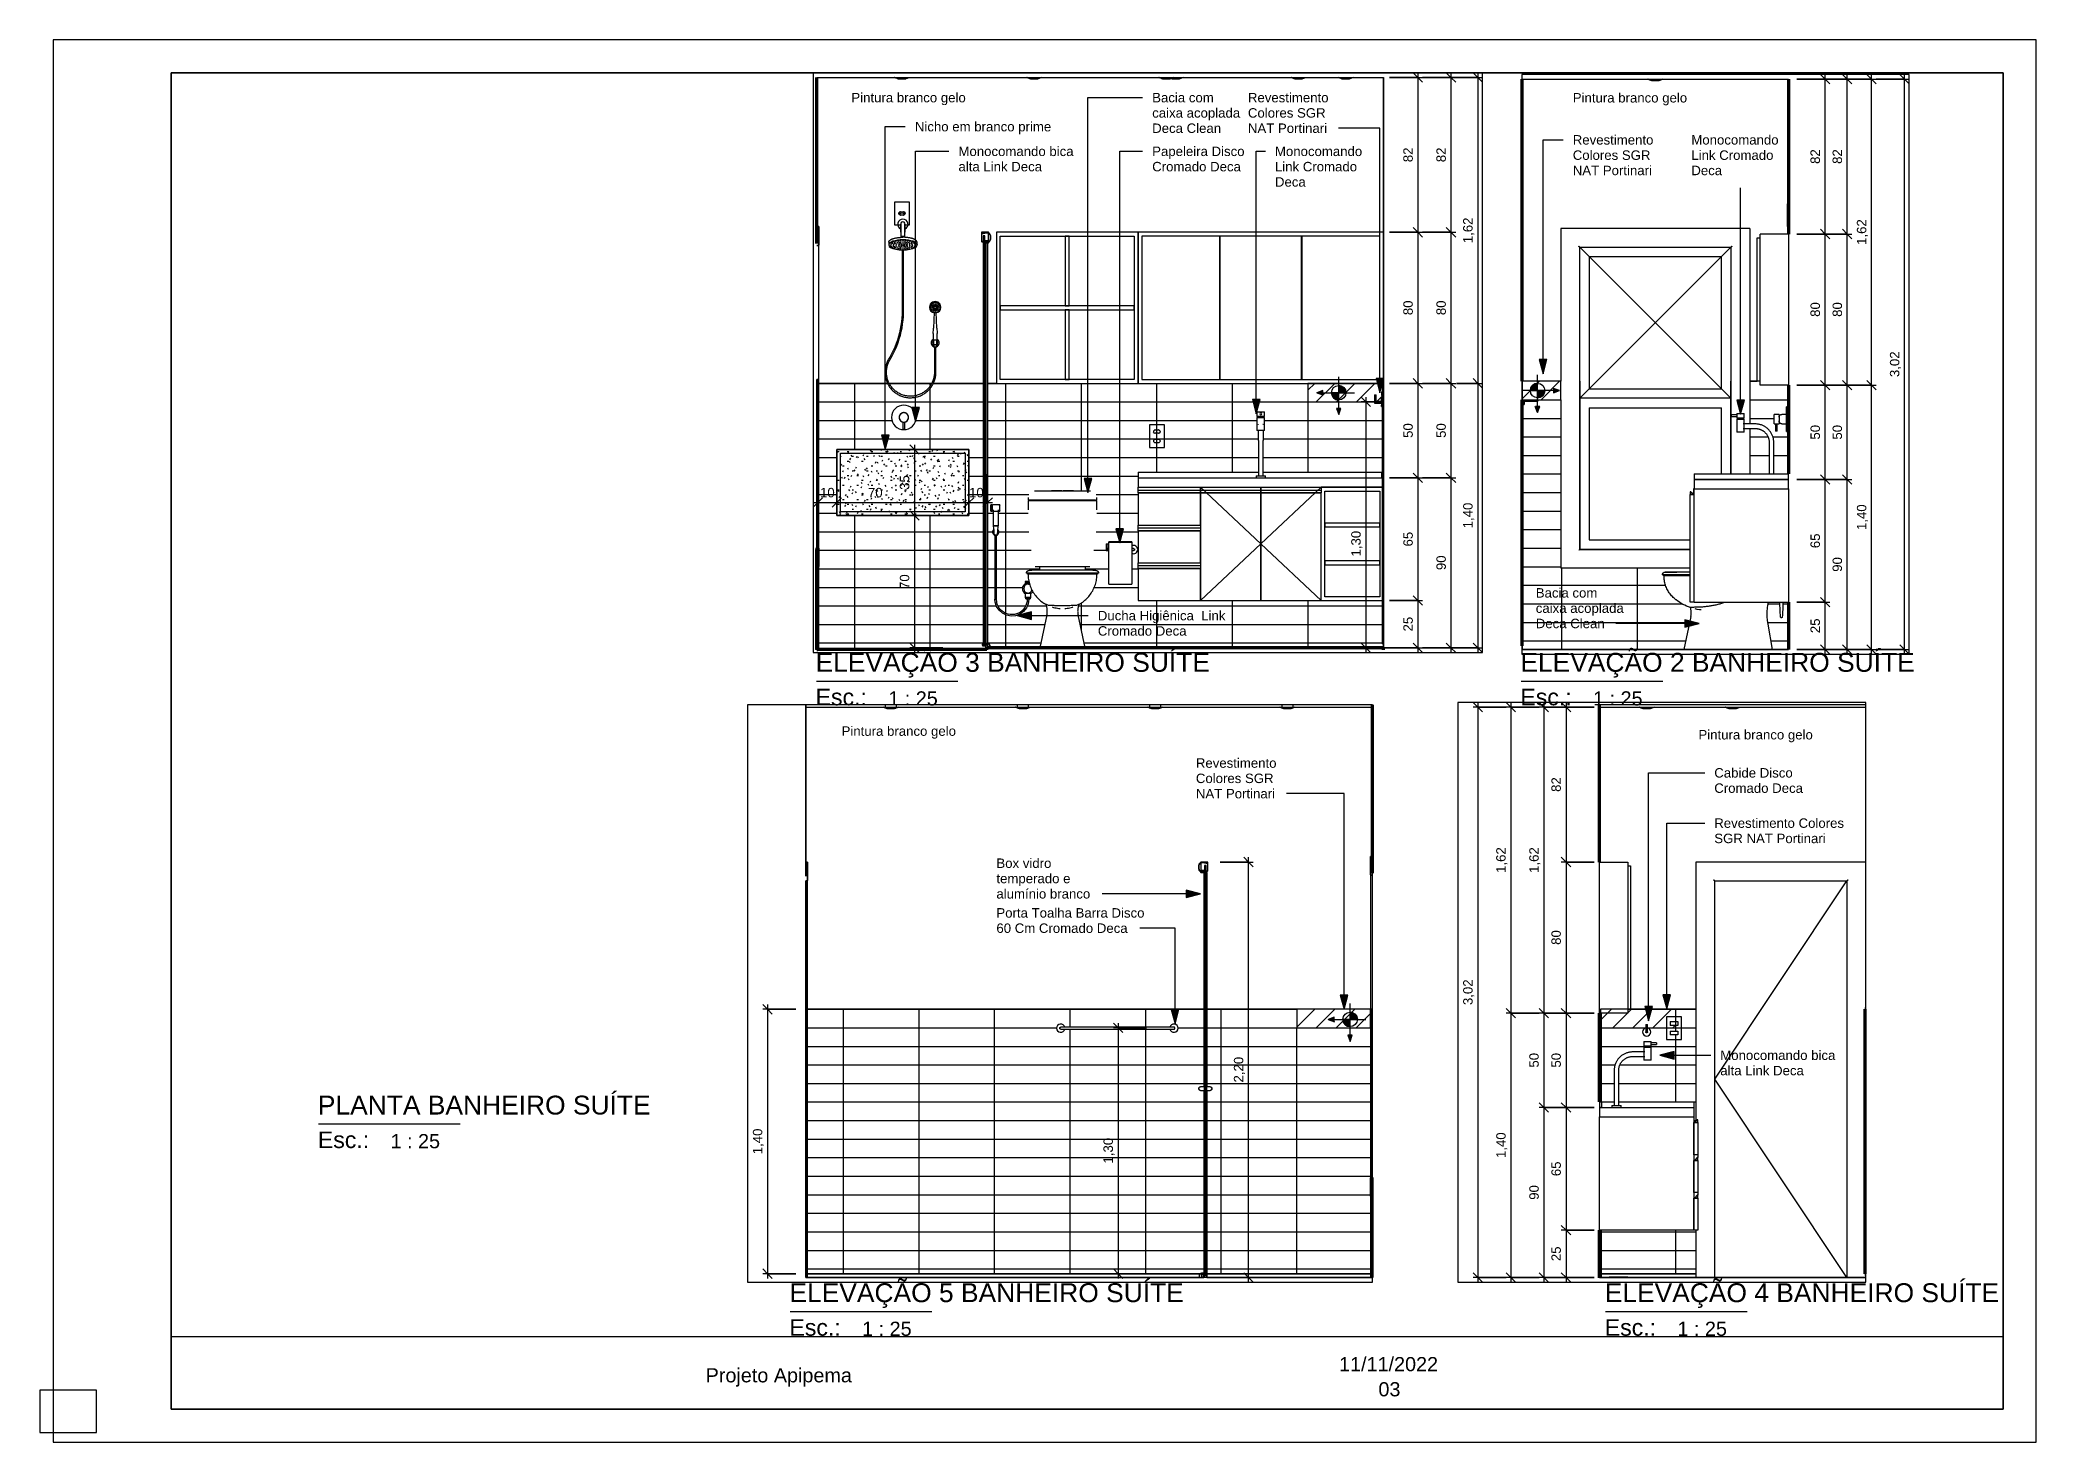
# Paper-space layout 'Layout1' of a CAD drawing. Header units: millimetres. Extents: x 0 to 423, y -2 to 295.
# The model-space entities are those that its viewports show. They can reach past a viewport. Long polylines and large blocks are cut down to what shows.
import ezdxf

# ---------------------------------------------------------------- set-up
doc = ezdxf.new("R2010")
doc.units = ezdxf.units.MM
doc.linetypes.add('Dash', pattern=[6.35, 3.175, -3.175])
for name, color, linetype, lineweight in [('A-ANNO-DIMS', 211, 'Continuous', 9), ('A-ANNO-DIMS-25', 211, 'Continuous', 9), ('A-ANNO-NOTE', 131, 'Continuous', 9), ('A-CLNG', 13, 'Continuous', 9), ('A-DETL-GENF', 92, 'Continuous', 9), ('A-DETL-THIN', 151, 'Continuous', 9), ('A-DOOR', 31, 'Continuous', 9), ('A-DOOR-HDLN', 31, 'Dash', 9), ('A-FLOR', 192, 'Continuous', 25), ('A-FLOR-PATT', 8, 'Continuous', 25), ('A-GENM', 13, 'Continuous', 9), ('A-GLAZ', 151, 'Continuous', 9), ('A-GLAZ-HDLN', 1, 'Dash', 25), ('A-WALL', 113, 'Continuous', 25), ('A-WALL-PATT', 111, 'Continuous', 25), ('E-ELEC-FIXT', 91, 'Continuous', 9), ('E-LITE-EQPM', 33, 'Continuous', 9), ('G-ANNO-TEXT', 231, 'Continuous', 9), ('G-ANNO-TTLB', 6, 'Continuous', 9), ('G-ANNO-TTLB-MEDM', 33, 'Continuous', 25), ('G-ANNO-TTLB-THIN', 151, 'Continuous', 9), ('I-FURN', 30, 'Continuous', 9), ('P-SANR-FIXT', 6, 'Continuous', 9), ('Q-CASE-HDLN', 31, 'Dash', 9)]:
    doc.layers.add(name, color=color, linetype=linetype, lineweight=lineweight)
doc.layers.add('G-ANNO-NPLT', color=191, linetype='Continuous', plot=False)
doc.styles.add('@Arial Unicode MS', font='ARIALUNI.TTF', dxfattribs={"height": 50})
doc.styles.add('Arial_1', font='arial.ttf', dxfattribs={"height": 50})
doc.styles.add('Arial_2', font='arial.ttf', dxfattribs={"height": 3})
doc.styles.add('Arial_3', font='arial.ttf', dxfattribs={"height": 3.5})
doc.styles.add('Arial_4', font='arial.ttf', dxfattribs={"height": 4})
doc.dimstyles.new('CRT_-__Metros_-_Linha_de_chamada_3_5_mm', dxfattribs={"dimscale": 304.8, "dimtxt": 50.292243, "dimasz": 0.164042, "dimexe": 0.082021, "dimexo": 0.0625, "dimgap": 0.04101, "dimtad": 1, "dimdec": 0, "dimlfac": 0.1, "dimdsep": 46, "dimtxsty": '@Arial Unicode MS', "dimblk1": 'OBLIQUE', "dimblk2": 'OBLIQUE', "dimsah": 1, "dimcen": 0.09, "dimdle": 0.082021, "dimazin": 0, "dimtfac": 1, "dimtdec": 4, "dimtix": 1, "dimtmove": 0, "dimatfit": 3, "dimfxl": 0.492126, "dimfxlon": 1, "dimtvp": 1, "dimtolj": 1, "dimtzin": 0, "dimarcsym": 2})
doc.dimstyles.new('CRT_-__Metros_-_Linha_de_chamada_3_5_mm_1', dxfattribs={"dimscale": 304.8, "dimtxt": 50.292243, "dimasz": 0.164042, "dimexe": 0.082021, "dimexo": 0.0625, "dimgap": 0.04101, "dimtad": 1, "dimlfac": 0.001, "dimrnd": 0.01, "dimzin": 0, "dimdsep": 46, "dimtxsty": '@Arial Unicode MS', "dimblk1": 'OBLIQUE', "dimblk2": 'OBLIQUE', "dimsah": 1, "dimcen": 0.09, "dimdle": 0.082021, "dimazin": 0, "dimtfac": 1, "dimtdec": 4, "dimtix": 1, "dimtmove": 0, "dimatfit": 3, "dimfxl": 0.492126, "dimfxlon": 1, "dimtvp": 1, "dimtolj": 1, "dimtzin": 0, "dimarcsym": 2})
doc.dimstyles.new('CRT_-__Metros_-_Linha_de_chamada_3_5_mm_2', dxfattribs={"dimscale": 304.8, "dimtxt": 50.292243, "dimasz": 0.164042, "dimexe": 0.082021, "dimexo": 0.0625, "dimgap": 0.04101, "dimtad": 1, "dimdec": 0, "dimlfac": 0.1, "dimdsep": 46, "dimtxsty": '@Arial Unicode MS', "dimblk1": 'OBLIQUE', "dimblk2": 'OBLIQUE', "dimsah": 1, "dimcen": 0.09, "dimdle": 0.082021, "dimazin": 0, "dimtfac": 1, "dimtdec": 4, "dimtix": 1, "dimtmove": 2, "dimatfit": 3, "dimfxl": 0.492126, "dimfxlon": 1, "dimtvp": 1, "dimtolj": 1, "dimtzin": 0, "dimarcsym": 2})
doc.dimstyles.new('CRT_-__Metros_-_Linha_de_chamada_3_5_mm_3', dxfattribs={"dimscale": 304.8, "dimtxt": 50.292243, "dimasz": 0.164042, "dimexe": 0.082021, "dimexo": 0.0625, "dimgap": 0.04101, "dimtad": 1, "dimlfac": 0.001, "dimrnd": 0.01, "dimzin": 0, "dimdsep": 46, "dimtxsty": '@Arial Unicode MS', "dimblk1": 'OBLIQUE', "dimblk2": 'OBLIQUE', "dimsah": 1, "dimcen": 0.09, "dimdle": 0.082021, "dimazin": 0, "dimtfac": 1, "dimtdec": 4, "dimtix": 1, "dimtmove": 2, "dimatfit": 3, "dimfxl": 0.492126, "dimfxlon": 1, "dimtvp": 1, "dimtolj": 1, "dimtzin": 0, "dimarcsym": 2})
picture_1 = doc.add_image_def('image1.png', size_in_pixel=(4961, 196))
pattern_1 = [(0, (0, 0), (101.6, 25.4), [8.382, -67.818, 8.382, -67.818, -406.4]), (0, (0, 0), (101.6, 25.4), [-152.4, 8.382, -144.018, 8.382, -67.818, -177.8]), (0, (0, 0), (101.6, 25.4), [-381, 8.382, -42.418, 8.382, -118.618]), (120, (38.1, 12.7), (-72.797045, 75.28818), [8.382, -67.818, 8.382, -67.818, -406.4]), (120, (38.1, 12.7), (-72.797045, 75.28818), [-152.4, 8.382, -144.018, 8.382, -67.818, -177.8]), (120, (38.1, 12.7), (-72.797045, 75.28818), [-381, 8.382, -42.418, 8.382, -118.618]), (240, (50.8, 63.5), (-28.802955, -100.68818), [8.382, -67.818, 8.382, -67.818, -406.4]), (240, (50.8, 63.5), (-28.802955, -100.68818), [-152.4, 8.382, -144.018, 8.382, -67.818, -177.8]), (240, (50.8, 63.5), (-28.802955, -100.68818), [-381, 8.382, -42.418, 8.382, -118.618])]

psp = doc.layouts.get("Layout1")

# ---------------------------------------------------------------- texts
at = {"layer": 'G-ANNO-TTLB', "attachment_point": 1}
for s, insert, char_height, width, style in [('ELEVAÇÃO 3 BANHEIRO SUÍTE', (164.29, 165.16), 4, 102.0548, 'Arial_4'), ('ELEVAÇÃO 2 BANHEIRO SUÍTE', (313.57, 165.16), 4, 102.0548, 'Arial_4'), (' 1 : 25', (178.52, 157.02), 3, 14.4304, 'Arial_2'), (' 1 : 25', (327.8, 157.02), 3, 14.4304, 'Arial_2'), ('PLANTA BANHEIRO SUÍTE', (58.87, 71.38), 4, 86.1012, 'Arial_4'), (' 1 : 25', (73.1, 63.24), 3, 14.4304, 'Arial_2'), ('ELEVAÇÃO 5 BANHEIRO SUÍTE', (158.75, 31.64), 4, 102.0548, 'Arial_4'), ('ELEVAÇÃO 4 BANHEIRO SUÍTE', (331.44, 31.64), 4, 102.0548, 'Arial_4'), (' 1 : 25', (172.98, 23.5), 3, 14.4304, 'Arial_2'), (' 1 : 25', (345.67, 23.5), 3, 14.4304, 'Arial_2'), ('Projeto Apipema', (141, 13.65), 3, 38.4008, 'Arial_2'), ('11/11/2022', (275.16, 16.01), 3, 25.9747, 'Arial_2'), ('03', (283.5, 10.69), 3, 5.7721, 'Arial_2')]:
    psp.add_mtext(s, dxfattribs=dict(at, insert=insert, char_height=char_height, width=width, style=style))

msp = doc.modelspace()

# ---------------------------------------------------------------- texts
at = {"layer": 'G-ANNO-TEXT', "color": 7, "char_height": 50, "attachment_point": 1, "style": 'Arial_1'}
for s, insert, width in [('Pintura branco gelo', (5227.265, 3126.388), 751.58203), ('Pintura branco gelo', (7565.68, 3118.274), 751.58203), ('Bacia com ', (9158.4, 3118.274), 430.90703), ('Revestimento ', (9665.299, 3118.274), 557.17281), ('Pintura branco gelo', (14112.158, 3098.226), 751.58203), ('Pintura branco gelo', (12397.342, 3079.043), 751.58203), ('caixa acoplada ', (9158.4, 3037.246), 605.27406), ('Colores SGR ', (9665.299, 3037.246), 533.12219), ('Nicho em branco prime', (7901.823, 2964.504), 895.88578), ('Deca Clean', (9158.4, 2956.217), 452.95344), ('NAT Portinari', (9665.299, 2956.217), 519.09266), ('Revestimento ', (15988.128, 2929.044), 557.17281), ('Revestimento ', (5227.265, 2903.607), 557.17281), ('Monocomando ', (5855.094, 2903.607), 595.25297), ('Cabide Disco ', (12481.078, 2877.132), 541.13906), ('Colores SGR ', (15988.128, 2848.016), 533.12219), ('Monocomando bica ', (8132.613, 2833.822), 779.64109), ('Papeleira Disco ', (9158.4, 2833.822), 611.28672), ('Monocomando ', (9808.452, 2833.822), 595.25297), ('Colores SGR ', (5227.265, 2822.579), 533.12219), ('Link Cromado ', (5855.094, 2822.579), 563.18547), ('Cromado Deca', (12481.078, 2796.103), 581.22344), ('NAT Portinari', (15988.128, 2766.987), 519.09266), ('alta Link Deca', (8132.613, 2752.794), 551.16016), ('Cromado Deca', (9158.4, 2752.794), 581.22344), ('Link Cromado ', (9808.452, 2752.794), 563.18547), ('NAT Portinari', (5227.265, 2741.55), 519.09266), ('Deca', (5855.094, 2741.55), 202.42609), ('Deca', (9808.452, 2671.765), 202.42609), ('Revestimento Colores ', (12481.078, 2610.929), 869.83094), ('SGR NAT Portinari', (12481.078, 2529.9), 729.53562), ('Box vidro ', (14931.901, 2398.633), 388.81844), ('temperado e ', (14931.901, 2317.605), 509.07156), ('alumínio branco', (14931.901, 2236.576), 617.29937), ('Porta Toalha Barra Disco ', (14931.901, 2135.585), 996.09672), ('60 Cm Cromado Deca', (14931.901, 2054.557), 859.80984), ('Monocomando bica ', (12512.847, 1381.596), 779.64109), ('alta Link Deca', (12512.847, 1300.567), 551.16016), ('Bacia com ', (5031.411, 504.661), 430.90703), ('caixa acoplada ', (5031.411, 423.632), 605.27406), ('Ducha Higiênica  Link ', (8870.606, 375.157), 865.8225), ('Deca Clean', (5031.411, 342.603), 452.95344), ('Cromado Deca', (8870.606, 294.128), 581.22344)]:
    msp.add_mtext(s, dxfattribs=dict(at, insert=insert, width=width))

# ---------------------------------------------------------------- blocks, each defined once
blk = doc.blocks.new('CRT_A3 métrico Paisagem - CRT_A3 métrico Paisagem-1077155-ELEVAÇÕES BANHEIRO')
at = {"layer": 'G-ANNO-TTLB-MEDM'}
for p, q in [((27.79, 288), (27.79, 5)), ((27.79, 288), (415.79, 288)), ((415.79, 288), (415.79, 5)), ((27.79, 5), (415.79, 5))]:
    blk.add_line(p, q, dxfattribs=at)
at = {"layer": 'G-ANNO-TTLB-THIN'}
for p, q in [((2.79, 295), (2.79, -2)), ((422.79, 295), (2.79, 295)), ((422.79, -2), (422.79, 295)), ((2.79, -2), (422.79, -2))]:
    blk.add_line(p, q, dxfattribs=at)
at = {"layer": 'G-ANNO-TTLB'}
image = blk.add_image(picture_1, insert=(27.79, 5), size_in_units=(388.02, 15.33), dxfattribs=at)
image.dxf.flags = 7
blk = doc.blocks.new('Viewport - Título Horizontal-913277-ELEVAÇÕES BANHEIRO')
at = {"layer": 'G-ANNO-TTLB'}
blk.add_line((4.19, 0.19), (34.19, 0.19), dxfattribs=at)
at = {"layer": 'G-ANNO-TTLB', "insert": (4.03, -1.42), "char_height": 3.5, "width": 13.4683, "attachment_point": 1, "style": 'Arial_3'}
blk.add_mtext('Esc.:', dxfattribs=at)
blk = doc.blocks.new('Bacia Sanitária - Caixa acoplada-3529581-ELEVAÇÃO 2 BANHEIRO SUÍTE')
at = {"layer": 'P-SANR-FIXT'}
for p, q in [((-2986.07, 575), (-3052.38, 575)), ((-2905.47, 575), (-2986.07, 575)), ((-2983.04, 570), (-3047.38, 570)), ((-2905.46, 570), (-2983.04, 570)), ((-2902.62, 353.73), (-2939.54, 180)), ((-2469.8, 180), (-2493.42, 313.94))]:
    blk.add_line(p, q, dxfattribs=at)
at = {"layer": 'P-SANR-FIXT', "flags": 128}
for points in [[(-3052.38, 575), (-3052.37, 575.6), (-3052.33, 576.2), (-3052.27, 576.8), (-3052.19, 577.39), (-3052.08, 577.98), (-3051.95, 578.57), (-3051.8, 579.15), (-3051.62, 579.72), (-3051.42, 580.28), (-3051.2, 580.84), (-3050.95, 581.39), (-3050.68, 581.93), (-3050.4, 582.45), (-3050.09, 582.97), (-3049.76, 583.47), (-3049.41, 583.96), (-3049.04, 584.43), (-3048.66, 584.89), (-3048.25, 585.33), (-3047.83, 585.76), (-3047.39, 586.17), (-3046.94, 586.56), (-3046.47, 586.93), (-3045.98, 587.29), (-3045.48, 587.62), (-3044.97, 587.94), (-3044.45, 588.23), (-3043.92, 588.5), (-3043.37, 588.75), (-3042.82, 588.98), (-3042.25, 589.19), (-3041.68, 589.37), (-3041.1, 589.53), (-3040.52, 589.67), (-3039.93, 589.78), (-3039.34, 589.87), (-3038.74, 589.94), (-3038.14, 589.98), (-3037.54, 590), (-3037.38, 590)], [(-2976.98, 590), (-2981.79, 590), (-2986.43, 590), (-2990.91, 590), (-2995.22, 590), (-2999.36, 590), (-3003.31, 590), (-3007.06, 590), (-3010.63, 590), (-3013.98, 590), (-3017.14, 590), (-3020.07, 590), (-3022.79, 590), (-3025.29, 590), (-3027.57, 590), (-3029.61, 590), (-3031.42, 590), (-3033, 590), (-3034.33, 590), (-3035.43, 590), (-3036.28, 590), (-3036.89, 590), (-3037.26, 590), (-3037.38, 590)], [(-3037.38, 590), (-3037.26, 590), (-3036.89, 590), (-3036.28, 590), (-3035.42, 590), (-3034.32, 590), (-3032.99, 590), (-3031.41, 590), (-3029.6, 590), (-3027.55, 590), (-3025.28, 590), (-3022.78, 590), (-3020.06, 590), (-3017.12, 590), (-3013.96, 590), (-3010.6, 590), (-3007.04, 590), (-3003.28, 590), (-2999.33, 590), (-2995.2, 590), (-2990.89, 590), (-2986.4, 590), (-2981.76, 590), (-2976.98, 590)], [(-2905.38, 590), (-2907.23, 590), (-2917.05, 590), (-2926.72, 590), (-2936.21, 590), (-2945.51, 590), (-2954.61, 590), (-2963.49, 590), (-2972.13, 590), (-2976.98, 590)], [(-3047.38, 570), (-3047.37, 570.6), (-3047.33, 571.2), (-3047.27, 571.8), (-3047.19, 572.39), (-3047.08, 572.98), (-3046.95, 573.57), (-3046.8, 574.15), (-3046.62, 574.72), (-3046.52, 575)], [(-2981.05, 442.73), (-2986.06, 446.71), (-2990.91, 450.88), (-2995.59, 455.25), (-3000.09, 459.8), (-3004.4, 464.53), (-3008.52, 469.42), (-3012.44, 474.48), (-3016.16, 479.69), (-3019.67, 485.04), (-3022.96, 490.53), (-3026.02, 496.15), (-3028.86, 501.88), (-3031.47, 507.73), (-3033.84, 513.67), (-3035.97, 519.71), (-3037.86, 525.82), (-3039.51, 532.01), (-3040.9, 538.25), (-3042.05, 544.55), (-3042.94, 550.88), (-3043.58, 557.25), (-3043.96, 563.64), (-3044.08, 570)], [(-2904.23, 401.83), (-2914.38, 405.51), (-2924.38, 409.59), (-2934.21, 414.06), (-2943.85, 418.93), (-2953.29, 424.18), (-2962.51, 429.79), (-2971.5, 435.78), (-2980.24, 442.12), (-2981.05, 442.73)], [(-2902.62, 353.73), (-2901.86, 357.66), (-2901.27, 361.62), (-2900.83, 365.59), (-2900.55, 369.58), (-2900.43, 373.58), (-2900.48, 377.58), (-2900.68, 381.58), (-2901.04, 385.56), (-2901.56, 389.52), (-2902.24, 393.47), (-2903.08, 397.38), (-2904.07, 401.25), (-2904.23, 401.84)], [(-2846.87, 389.12), (-2857.25, 390.45), (-2867.9, 392.26), (-2878.47, 394.49), (-2879.54, 394.74)], [(-2493.42, 313.94), (-2496.23, 333.76), (-2497.72, 353.73)]]:
    blk.add_lwpolyline(points, dxfattribs=at)
at = {"layer": 'P-SANR-FIXT'}
for points, knots in [([(-2721.13, 430), (-2722.42, 429.56), (-2725.19, 428.58), (-2727.96, 427.58), (-2729.44, 427.03)], [0.0662347, 0.0662347, 0.0662347, 0.0662347, 0.5, 1, 1, 1, 1]), ([(-2497.72, 353.73), (-2498.17, 364.47), (-2497.91, 383.92), (-2495, 409.96), (-2492.44, 423.89), (-2491.07, 430.08)], [0, 0, 0, 0, 0.4, 0.7, 0.9761718, 0.9761718, 0.9761718, 0.9761718])]:
    blk.add_open_spline(points, degree=3, knots=knots, dxfattribs=at)
for points in [[(-2729.44, 427.03), (-2736.06, 424.68), (-2749.35, 420.31), (-2769.82, 415.21), (-2790.42, 411.04), (-2810.98, 407.77), (-2831.2, 405.36), (-2850.85, 403.82), (-2863.36, 403.45), (-2869.44, 403.42)], [(-2869.44, 403.42), (-2874.15, 403.37), (-2882.93, 403.22), (-2893.41, 402.67), (-2900.67, 402.15), (-2903.15, 401.93), (-2903.77, 401.88)]]:
    blk.add_open_spline(points, degree=3, dxfattribs=at)
blk = doc.blocks.new('Janela basculante e folha fixa - 80 x 160 cm-4197855-ELEVAÇÃO 2 BANHEIRO SUÍTE')
at = {"layer": 'A-GLAZ'}
for p, q in [((-2590.38, 2410), (-3590.38, 2410)), ((-3590.38, 2410), (-3590.38, 1600)), ((-2590.38, 2410), (-2590.38, 1374.04)), ((-3490.38, 710), (-3490.38, 2310)), ((-3490.38, 2310), (-2690.38, 2310)), ((-2690.38, 2310), (-2690.38, 1110)), ((-3440.38, 2260), (-2740.38, 2260)), ((-3440.38, 2260), (-3440.38, 1560)), ((-2740.38, 1560), (-2740.38, 2260)), ((-3440.38, 1560), (-2740.38, 1560)), ((-2690.38, 1510), (-3490.38, 1510)), ((-3590.38, 1501.8), (-3590.38, 610)), ((-3440.38, 1460), (-2740.38, 1460)), ((-3440.38, 1460), (-3440.38, 760)), ((-2740.38, 1110), (-2740.38, 1460)), ((-2590.38, 1349.96), (-2590.38, 1110)), ((-3440.38, 760), (-2905.38, 760)), ((-2905.38, 710), (-3490.38, 710)), ((-2905.38, 610), (-3590.38, 610))]:
    blk.add_line(p, q, dxfattribs=at)
for points, knots in [([(-3490.38, 2310), (-3490.38, 2310), (-3490.47, 2310.09), (-3490.75, 2310.37), (-3491.04, 2310.66), (-3491.34, 2310.96), (-3491.62, 2311.24), (-3491.92, 2311.54), (-3492.33, 2311.95), (-3492.78, 2312.4), (-3493.17, 2312.79), (-3493.56, 2313.19), (-3494.29, 2313.91), (-3494.94, 2314.55), (-3495.38, 2315)], [0, 0, 0, 0, 0.166667, 0.25, 0.333333, 0.416667, 0.458333, 0.5, 0.583333, 0.666667, 0.708333, 0.75, 0.833333, 1, 1, 1, 1]), ([(-2685.38, 2315), (-2685.83, 2314.56), (-2686.47, 2313.91), (-2687.3, 2313.08), (-2687.79, 2312.59), (-2688.16, 2312.22), (-2688.52, 2311.87), (-2688.84, 2311.54), (-2689.14, 2311.24), (-2689.42, 2310.96), (-2689.72, 2310.66), (-2690.01, 2310.37), (-2690.29, 2310.09), (-2690.38, 2310), (-2690.38, 2310)], [-1, -1, -1, -1, -0.833333, -0.75, -0.666667, -0.625, -0.583333, -0.5, -0.458333, -0.416667, -0.333333, -0.25, -0.166667, 0, 0, 0, 0]), ([(-3490.38, 710), (-3490.38, 710), (-3490.47, 709.91), (-3490.75, 709.63), (-3491.04, 709.34), (-3491.34, 709.04), (-3491.62, 708.76), (-3491.92, 708.46), (-3492.33, 708.05), (-3492.78, 707.6), (-3493.17, 707.21), (-3493.57, 706.82), (-3494.29, 706.09), (-3494.93, 705.44), (-3495.38, 705)], [0, 0, 0, 0, 0.166667, 0.25, 0.333333, 0.416667, 0.458333, 0.5, 0.583333, 0.666667, 0.708333, 0.75, 0.833333, 1, 1, 1, 1])]:
    blk.add_open_spline(points, degree=3, knots=knots, dxfattribs=at)
at = {"layer": 'A-GLAZ-HDLN'}
for p, q in [((-2690.38, 2310), (-3490.38, 1510)), ((-2690.38, 1510), (-3490.38, 2310))]:
    blk.add_line(p, q, dxfattribs=at)
blk = doc.blocks.new('ARMÁRIO BANHEIRO - ARMÁRIO BANHEIRO-4333011-ELEVAÇÃO 2 BANHEIRO SUÍTE')
at = {"layer": 'I-FURN', "color": 8}
for p, q in [((-2535.38, 1580), (-2535.38, 2380)), ((-2385.38, 2380), (-2535.38, 2380)), ((-2385.38, 2380), (-2385.38, 1580)), ((-2550.38, 1600), (-2550.38, 2360)), ((-2550.38, 2360), (-2535.38, 2360)), ((-2535.38, 1600), (-2550.38, 1600)), ((-2385.38, 1580), (-2535.38, 1580))]:
    blk.add_line(p, q, dxfattribs=at)
blk = doc.blocks.new('Ducha Higiênica Mix_Match - Cobre Escovado-4413653-ELEVAÇÃO 2 BANHEIRO SUÍTE')
at = {"layer": 'P-SANR-FIXT', "color": 8, "flags": 128}
blk.add_lwpolyline([(-2414.37, 430), (-2414.71, 420), (-2415.25, 404.82), (-2415.67, 393.59), (-2416.38, 376.85), (-2416.93, 366.46), (-2417.38, 359.64), (-2418.18, 352.24), (-2419.34, 349.01), (-2419.85, 348.45), (-2420.4, 348.01), (-2420.99, 347.68), (-2422.29, 347.33), (-2423.57, 347.41), (-2424.73, 347.86), (-2425.54, 348.48), (-2426.05, 349.07), (-2426.59, 350.04), (-2427.11, 351.88), (-2427.73, 356.7), (-2428.31, 364.54), (-2428.75, 372.29), (-2429.27, 383.29), (-2429.76, 395.46), (-2430.51, 415.93), (-2430.99, 430)], dxfattribs=at)
blk = doc.blocks.new('BAMCADA BANHEIRO - BAMCADA BANHEIRO-4679330-ELEVAÇÃO 2 BANHEIRO SUÍTE')
at = {"layer": 'I-FURN', "color": 8}
for p, q in [((-2659.56, 1430), (-2659.56, 1405)), ((-2659.56, 1430), (-2639.56, 1430)), ((-2639.56, 1430), (-2619.56, 1430)), ((-2619.56, 1405), (-2619.56, 1430)), ((-2656.62, 1423.26), (-2686.5, 1423.26)), ((-2686.5, 1418.26), (-2686.5, 1423.26)), ((-2686.5, 1413.26), (-2686.5, 1418.26)), ((-2686.5, 1413.26), (-2656.62, 1413.26)), ((-2639.56, 1405), (-2659.56, 1405)), ((-2656.56, 1405), (-2656.56, 1400)), ((-2619.56, 1405), (-2639.56, 1405)), ((-2622.56, 1400), (-2622.56, 1405)), ((-2659.56, 1400), (-2659.56, 1330)), ((-2659.56, 1400), (-2639.56, 1400)), ((-2639.56, 1400), (-2619.56, 1400)), ((-2619.56, 1330), (-2619.56, 1400)), ((-2560.38, 1374.04), (-2625.38, 1374.04)), ((-2625.38, 1349.96), (-2560.38, 1349.96)), ((-2639.56, 1330), (-2659.56, 1330)), ((-2619.56, 1330), (-2639.56, 1330)), ((-2487.42, 1277), (-2487.42, 1110)), ((-2463.34, 1110), (-2463.34, 1277)), ((-2885.38, 1110), (-2385.38, 1110)), ((-2885.38, 1110), (-2885.38, 1080)), ((-2385.38, 1080), (-2385.38, 1110)), ((-2885.38, 1080), (-2385.38, 1080)), ((-2885.38, 1080), (-2885.38, 1030)), ((-2385.38, 1080), (-2885.38, 1080)), ((-2385.38, 1030), (-2385.38, 1080)), ((-2885.38, 1030), (-2887.38, 1030)), ((-2887.38, 1030), (-2887.38, 1001.5)), ((-2885.38, 430), (-2885.38, 1030)), ((-2885.38, 1030), (-2385.38, 1030)), ((-2885.38, 1030), (-2385.38, 1030)), ((-2385.38, 1030), (-2385.38, 430)), ((-2903.38, 1015), (-2905.38, 1015)), ((-2905.38, 1015), (-2905.38, 1000)), ((-2889.88, 1001.5), (-2903.38, 1015)), ((-2905.38, 430), (-2905.38, 1000)), ((-2885.38, 1000), (-2905.38, 1000)), ((-2905.38, 1000), (-2885.38, 1000)), ((-2887.38, 1001.5), (-2889.88, 1001.5)), ((-2885.38, 430), (-2905.38, 430)), ((-2885.38, 430), (-2385.38, 430))]:
    blk.add_line(p, q, dxfattribs=at)
at = {"layer": 'I-FURN', "color": 8, "flags": 128}
for points in [[(-2463.34, 1277), (-2463.42, 1280.88), (-2463.65, 1284.76), (-2464.04, 1288.62), (-2464.58, 1292.46), (-2465.27, 1296.28), (-2466.12, 1300.07), (-2467.12, 1303.82), (-2468.26, 1307.53), (-2469.56, 1311.19), (-2471, 1314.79), (-2472.58, 1318.33), (-2474.3, 1321.81), (-2476.17, 1325.22), (-2478.16, 1328.55), (-2480.29, 1331.79), (-2482.54, 1334.95), (-2484.92, 1338.02), (-2487.42, 1340.99), (-2490.04, 1343.85), (-2492.77, 1346.61), (-2495.61, 1349.26), (-2498.55, 1351.79), (-2501.59, 1354.21), (-2504.72, 1356.5), (-2507.95, 1358.66), (-2511.26, 1360.69), (-2514.64, 1362.59), (-2518.1, 1364.35), (-2521.63, 1365.97), (-2525.22, 1367.45), (-2528.86, 1368.78), (-2532.56, 1369.97), (-2536.3, 1371.01), (-2540.08, 1371.89), (-2543.89, 1372.63), (-2547.72, 1373.21), (-2551.58, 1373.64), (-2555.45, 1373.92), (-2559.33, 1374.04), (-2560.38, 1374.04)], [(-2560.38, 1349.96), (-2557.46, 1349.9), (-2554.55, 1349.73), (-2551.65, 1349.43), (-2548.76, 1349.03), (-2545.89, 1348.5), (-2543.04, 1347.87), (-2540.22, 1347.12), (-2537.43, 1346.26), (-2534.68, 1345.28), (-2531.97, 1344.2), (-2529.3, 1343.01), (-2526.69, 1341.71), (-2524.13, 1340.32), (-2521.63, 1338.81), (-2519.18, 1337.22), (-2516.81, 1335.52), (-2514.5, 1333.73), (-2512.27, 1331.85), (-2510.12, 1329.88), (-2508.04, 1327.83), (-2506.05, 1325.7), (-2504.15, 1323.49), (-2502.33, 1321.2), (-2500.61, 1318.84), (-2498.99, 1316.42), (-2497.46, 1313.93), (-2496.03, 1311.39), (-2494.71, 1308.79), (-2493.49, 1306.14), (-2492.38, 1303.44), (-2491.38, 1300.7), (-2490.48, 1297.92), (-2489.7, 1295.11), (-2489.04, 1292.27), (-2488.48, 1289.4), (-2488.04, 1286.52), (-2487.72, 1283.62), (-2487.52, 1280.7), (-2487.43, 1277.79), (-2487.42, 1277)]]:
    blk.add_lwpolyline(points, dxfattribs=at)
blk = doc.blocks.new('Lâmpada Redonda Embutida - Iluminação-4448281-ELEVAÇÃO 2 BANHEIRO SUÍTE')
at = {"layer": 'E-LITE-EQPM', "flags": 128}
for points in [[(-3110.38, 3192.39), (-3113.46, 3193.25), (-3116.5, 3194.23), (-3119.5, 3195.34), (-3122.46, 3196.56), (-3125.36, 3197.9), (-3128.21, 3199.36), (-3129.38, 3200)], [(-3051.38, 3200), (-3054.2, 3198.5), (-3057.08, 3197.11), (-3060.02, 3195.83), (-3063, 3194.68), (-3066.02, 3193.64), (-3069.09, 3192.73), (-3070.38, 3192.39)]]:
    blk.add_lwpolyline(points, dxfattribs=at)
blk = doc.blocks.new('Lâmpada Redonda Embutida - Iluminação-V1-ELEVAÇÃO 2 BANHEIRO SUÍTE')
at = {"layer": 'E-LITE-EQPM'}
for p, q in [((-3110.38, 3195.38), (-3110.38, 3192.39)), ((-3110.38, 3192.39), (-3070.38, 3192.39)), ((-3110.38, 3192.39), (-3070.38, 3192.39)), ((-3070.38, 3192.39), (-3070.38, 3195.38))]:
    blk.add_line(p, q, dxfattribs=at)
at = {"layer": 'E-LITE-EQPM', "flags": 128}
for points in [[(-3110.38, 3192.39), (-3113.46, 3193.25), (-3116.5, 3194.23), (-3119.5, 3195.34), (-3122.46, 3196.56), (-3125.36, 3197.9), (-3128.21, 3199.36), (-3129.38, 3200)], [(-3051.38, 3200), (-3054.2, 3198.5), (-3057.08, 3197.11), (-3060.02, 3195.83), (-3063, 3194.68), (-3066.02, 3193.64), (-3069.09, 3192.73), (-3070.38, 3192.39)]]:
    blk.add_lwpolyline(points, dxfattribs=at)
blk = doc.blocks.new('MONOCOMANDO CHUVEIRO - MONOCOMANDO CHUVEIRO-4681074-ELEVAÇÃO 2 BANHEIRO SUÍTE')
at = {"layer": 'I-FURN', "color": 8}
for p, q in [((-2385.38, 1465), (-2395.38, 1465)), ((-2395.38, 1400), (-2395.38, 1465)), ((-2435.38, 1425), (-2461.38, 1425)), ((-2461.38, 1400), (-2461.38, 1425)), ((-2435.38, 1425), (-2435.38, 1400)), ((-2395.38, 1425), (-2420.38, 1425)), ((-2461.38, 1375), (-2461.38, 1400)), ((-2435.38, 1400), (-2435.38, 1375)), ((-2395.38, 1335), (-2395.38, 1400)), ((-2454.3, 1377.31), (-2454.3, 1336)), ((-2444.3, 1336), (-2444.3, 1377.31)), ((-2461.38, 1375), (-2435.38, 1375)), ((-2420.38, 1375), (-2395.38, 1375)), ((-2449.3, 1336), (-2454.3, 1336)), ((-2444.3, 1336), (-2449.3, 1336)), ((-2395.38, 1335), (-2385.38, 1335))]:
    blk.add_line(p, q, dxfattribs=at)
at = {"layer": 'I-FURN', "color": 8, "flags": 128}
for points in [[(-2435.38, 1410), (-2435.37, 1410.6), (-2435.33, 1411.2), (-2435.27, 1411.8), (-2435.19, 1412.39), (-2435.08, 1412.98), (-2434.95, 1413.57), (-2434.8, 1414.15), (-2434.62, 1414.72), (-2434.42, 1415.28), (-2434.2, 1415.84), (-2433.95, 1416.39), (-2433.68, 1416.93), (-2433.4, 1417.45), (-2433.09, 1417.97), (-2432.76, 1418.47), (-2432.41, 1418.96), (-2432.04, 1419.43), (-2431.66, 1419.89), (-2431.25, 1420.33), (-2430.83, 1420.76), (-2430.39, 1421.17), (-2429.94, 1421.56), (-2429.47, 1421.93), (-2428.98, 1422.29), (-2428.48, 1422.62), (-2427.97, 1422.94), (-2427.45, 1423.23), (-2426.92, 1423.5), (-2426.37, 1423.75), (-2425.82, 1423.98), (-2425.25, 1424.19), (-2424.68, 1424.37), (-2424.1, 1424.53), (-2423.52, 1424.67), (-2422.93, 1424.78), (-2422.34, 1424.87), (-2421.74, 1424.94), (-2421.14, 1424.98), (-2420.54, 1425), (-2420.38, 1425)], [(-2435.38, 1409.76), (-2435.38, 1409.84), (-2435.38, 1409.9), (-2435.38, 1409.95), (-2435.38, 1409.98), (-2435.38, 1410)], [(-2435.38, 1409.99), (-2435.38, 1409.97), (-2435.38, 1409.93), (-2435.38, 1409.87), (-2435.38, 1409.8), (-2435.38, 1409.71), (-2435.38, 1409.61), (-2435.38, 1409.49), (-2435.38, 1409.36), (-2435.38, 1409.21), (-2435.38, 1409.05), (-2435.38, 1408.87), (-2435.38, 1408.68), (-2435.38, 1408.47), (-2435.38, 1408.25), (-2435.38, 1408.02), (-2435.38, 1407.78), (-2435.38, 1407.52), (-2435.38, 1407.25), (-2435.38, 1406.97), (-2435.38, 1406.67), (-2435.38, 1406.37), (-2435.38, 1406.06), (-2435.38, 1405.74), (-2435.38, 1405.4), (-2435.38, 1405.06), (-2435.38, 1404.71), (-2435.38, 1404.36), (-2435.38, 1403.99), (-2435.38, 1403.62), (-2435.38, 1403.25), (-2435.38, 1402.87), (-2435.38, 1402.48), (-2435.38, 1402.09), (-2435.38, 1401.7), (-2435.38, 1401.3), (-2435.38, 1400.91), (-2435.38, 1400.51), (-2435.38, 1400.11), (-2435.38, 1399.71), (-2435.38, 1399.31), (-2435.38, 1398.91), (-2435.38, 1398.51), (-2435.38, 1398.12), (-2435.38, 1397.73), (-2435.38, 1397.34), (-2435.38, 1396.96), (-2435.38, 1396.58), (-2435.38, 1396.21), (-2435.38, 1395.84), (-2435.38, 1395.48), (-2435.38, 1395.13), (-2435.38, 1394.78), (-2435.38, 1394.44), (-2435.38, 1394.11), (-2435.38, 1393.8), (-2435.38, 1393.49), (-2435.38, 1393.19), (-2435.38, 1392.9), (-2435.38, 1392.63), (-2435.38, 1392.36), (-2435.38, 1392.11), (-2435.38, 1391.87), (-2435.38, 1391.64), (-2435.38, 1391.43), (-2435.38, 1391.23), (-2435.38, 1391.05), (-2435.38, 1390.88), (-2435.38, 1390.72), (-2435.38, 1390.58), (-2435.38, 1390.45), (-2435.38, 1390.34), (-2435.38, 1390.24), (-2435.38, 1390.16), (-2435.38, 1390.1), (-2435.38, 1390.05), (-2435.38, 1390.02), (-2435.38, 1390)], [(-2435.38, 1390.01), (-2435.38, 1390.03), (-2435.38, 1390.07), (-2435.38, 1390.13), (-2435.38, 1390.2), (-2435.38, 1390.29)], [(-2420.38, 1375), (-2420.98, 1375.01), (-2421.58, 1375.05), (-2422.18, 1375.11), (-2422.77, 1375.19), (-2423.36, 1375.3), (-2423.95, 1375.43), (-2424.53, 1375.58), (-2425.1, 1375.76), (-2425.66, 1375.96), (-2426.22, 1376.18), (-2426.77, 1376.43), (-2427.31, 1376.7), (-2427.83, 1376.98), (-2428.35, 1377.29), (-2428.85, 1377.62), (-2429.34, 1377.97), (-2429.81, 1378.34), (-2430.27, 1378.72), (-2430.71, 1379.13), (-2431.14, 1379.55), (-2431.55, 1379.99), (-2431.94, 1380.44), (-2432.31, 1380.91), (-2432.67, 1381.4), (-2433, 1381.9), (-2433.32, 1382.41), (-2433.61, 1382.93), (-2433.88, 1383.46), (-2434.13, 1384.01), (-2434.36, 1384.56), (-2434.57, 1385.13), (-2434.75, 1385.7), (-2434.91, 1386.28), (-2435.05, 1386.86), (-2435.16, 1387.45), (-2435.25, 1388.04), (-2435.32, 1388.64), (-2435.36, 1389.24), (-2435.38, 1389.84)]]:
    blk.add_lwpolyline(points, dxfattribs=at)
blk = doc.blocks.new('CABIDEIRO 60CM - CABIDEIRO 60CM-4682471-ELEVAÇÃO 2 BANHEIRO SUÍTE')
at = {"layer": 'I-FURN', "color": 8}
for p, q in [((-3785.38, 1501.82), (-3785.38, 1500)), ((-3785.38, 1500), (-3785.38, 1478)), ((-3785.38, 1495), (-3715.38, 1495)), ((-3795.38, 1478), (-3785.38, 1478))]:
    blk.add_line(p, q, dxfattribs=at)
for points, knots in [([(-3715.38, 1495), (-3715.27, 1495), (-3715.05, 1495.01), (-3714.73, 1495.04), (-3714.4, 1495.09), (-3714.08, 1495.17), (-3713.77, 1495.26), (-3713.47, 1495.38), (-3713.17, 1495.51), (-3712.88, 1495.67), (-3712.6, 1495.84), (-3712.24, 1496.09), (-3711.92, 1496.38), (-3711.62, 1496.7), (-3711.34, 1497.04), (-3711.04, 1497.49), (-3710.75, 1498.08), (-3710.47, 1498.91), (-3710.38, 1499.56), (-3710.38, 1500)], [0.5, 0.5, 0.5, 0.5, 0.5208333, 0.5416667, 0.5625, 0.5833333, 0.6041667, 0.625, 0.6458333, 0.6666667, 0.6875, 0.7083333, 0.75, 0.7708333, 0.7916667, 0.8333333, 0.875, 0.9166667, 1, 1, 1, 1]), ([(-3710.38, 1500), (-3710.38, 1500.44), (-3710.47, 1501.09), (-3710.68, 1501.71), (-3710.76, 1501.91)], [0, 0, 0, 0, 0.0833333, 0.125, 0.125, 0.125, 0.125])]:
    blk.add_open_spline(points, degree=3, knots=knots, dxfattribs=at)
blk = doc.blocks.new('CRT_Tomadas e Interruptores - Tomada 10A 1s-4755756-ELEVAÇÃO 2 BANHEIRO SUÍTE')
at = {"layer": 'E-ELEC-FIXT'}
for p, q in [((-2390.38, 2420), (-2390.38, 2540)), ((-2390.38, 2540), (-2385.38, 2540)), ((-2385.38, 2420), (-2390.38, 2420))]:
    blk.add_line(p, q, dxfattribs=at)
blk = doc.blocks.new('CRT_MGN_BNH_Box frontal F1 Tec-Vidro - CRT_MGN_BNH_Box frontal F1 Tec-Vidro-2700670-ELEVAÇÃO 3 BANHEIRO SUÍTE')
at = {"layer": 'A-GENM'}
for p, q in [((-15459.33, 2380), (-15459.33, 2335)), ((-15421.37, 2380), (-15459.33, 2380)), ((-15455.33, 2376.8), (-15455.33, 2378)), ((-15455.33, 2378), (-15442.33, 2378)), ((-15442.33, 2376.8), (-15455.33, 2376.8)), ((-15450.33, 2373.06), (-15450.33, 2374.8)), ((-15450.33, 2374.8), (-15440.33, 2374.8)), ((-15442.33, 2378), (-15442.33, 2376.8)), ((-15440.33, 2374.8), (-15440.33, 2378)), ((-15440.33, 2378), (-15423.37, 2378)), ((-15423.37, 2378), (-15423.37, 2335)), ((-15421.37, 2332.64), (-15421.37, 2377.36)), ((-15457.33, 2335), (-15457.33, 2373.06)), ((-15457.33, 2373.06), (-15450.33, 2373.06)), ((-15423.37, 2335), (-15437.41, 2335)), ((-15437.41, 2335), (-15437.41, 2325)), ((-15453.89, 2330.09), (-15453.89, 2332.11)), ((-15435.41, 2325), (-15435.41, 2333)), ((-15435.41, 2333), (-15424.44, 2333)), ((-15434.41, 2330), (-15435.41, 2330)), ((-15435.41, 2330), (-15435.41, 2325)), ((-15434.41, 2325), (-15434.41, 2330)), ((-15427.41, 2330), (-15428.41, 2330)), ((-15428.41, 2330), (-15428.41, 2325)), ((-15424.44, 2333), (-15427.44, 2325)), ((-15427.41, 2325), (-15427.41, 2330)), ((-15422.58, 2329.42), (-15421.37, 2332.64)), ((-15435.41, 2325), (-15437.41, 2325)), ((-15437.41, 2325), (-15436.41, 2324)), ((-15437.41, 2325), (-15435.41, 2325)), ((-15436.41, 2324), (-15426.41, 2324)), ((-15428.41, 2325), (-15434.41, 2325)), ((-15427.44, 2325), (-15421.37, 2325)), ((-15425.41, 2325), (-15427.41, 2325)), ((-15426.41, 2324), (-15425.41, 2325)), ((-15450.49, 202), (-15451.49, 203)), ((-15451.49, 203), (-15451.49, 190.4)), ((-15440.49, 203), (-15441.49, 202)), ((-15426.41, 203), (-15440.49, 203)), ((-15425.41, 202), (-15426.41, 203)), ((-15450.49, 191.4), (-15450.49, 202)), ((-15441.49, 202), (-15441.49, 191.4)), ((-15440.49, 190.4), (-15440.49, 202)), ((-15440.49, 202), (-15435.41, 202)), ((-15437.41, 200.2), (-15440.49, 200.2)), ((-15440.49, 200.2), (-15440.49, 197.7)), ((-15440.49, 197.7), (-15438.49, 197.7)), ((-15438.49, 197.7), (-15438.49, 199.2)), ((-15438.49, 199.2), (-15437.41, 199.2)), ((-15435.41, 202), (-15437.41, 202)), ((-15437.41, 202), (-15437.41, 200.2)), ((-15437.41, 199.2), (-15437.41, 192.39)), ((-15435.41, 202), (-15435.41, 192)), ((-15435.41, 182), (-15435.41, 202)), ((-15433.41, 192), (-15433.41, 202)), ((-15433.41, 202), (-15429.41, 202)), ((-15429.41, 202), (-15429.41, 192)), ((-15427.41, 192), (-15427.41, 202)), ((-15427.41, 202), (-15425.41, 202)), ((-15425.41, 202), (-15427.41, 202)), ((-15427.41, 202), (-15427.41, 182)), ((-15425.41, 180), (-15425.41, 199.99)), ((-15438.49, 193.89), (-15440.49, 193.89)), ((-15440.49, 193.89), (-15440.49, 191.39)), ((-15438.49, 192.39), (-15438.49, 193.89)), ((-15437.41, 192.39), (-15438.49, 192.39)), ((-15435.41, 192), (-15433.41, 192)), ((-15429.41, 192), (-15427.41, 192)), ((-15451.49, 190.4), (-15440.49, 190.4)), ((-15441.49, 191.4), (-15450.49, 191.4)), ((-15440.49, 191.39), (-15437.41, 191.39)), ((-15437.41, 191.39), (-15437.41, 180)), ((-15414.66, 190.46), (-15414.66, 180)), ((-15412.66, 182), (-15412.66, 190.46)), ((-15427.41, 182), (-15435.41, 182)), ((-15411.41, 182), (-15412.66, 182)), ((-15411.41, 180), (-15411.41, 182)), ((-15437.41, 180), (-15425.41, 180)), ((-15414.66, 180), (-15411.41, 180))]:
    blk.add_line(p, q, dxfattribs=at)
at = {"layer": 'A-GENM', "color": 8}
for p, q in [((-15436.73, 2324.32), (-15436.73, 203)), ((-15435.73, 2324), (-15435.73, 203)), ((-15427.03, 2324), (-15427.03, 203)), ((-15426.03, 2324.38), (-15426.03, 202.62)), ((-15452.49, 198.99), (-15453.49, 198.99)), ((-15453.49, 198.99), (-15453.49, 198.59)), ((-15453.49, 193.01), (-15453.49, 198.99)), ((-15451.49, 202), (-15452.49, 202)), ((-15452.49, 202), (-15452.49, 190)), ((-15449.49, 202), (-15450.49, 202)), ((-15453.49, 193.41), (-15453.49, 193.01)), ((-15453.49, 193.01), (-15452.49, 193.01)), ((-15452.49, 190), (-15440.49, 190)), ((-15440.49, 190), (-15440.49, 190.4))]:
    blk.add_line(p, q, dxfattribs=at)
at = {"layer": 'A-GENM'}
for centre, radius, start, end in [((-15443.84, 2352.5), 35.51, 309.2491, 50.7509), ((-15443.84, 2352.5), 33.51, 313.5463, 47.8979), ((-15454.4, 2335), 4.94, 180, 275.9282), ((-15454.4, 2335), 2.94, 180, 280), ((-15421.52, 2329.02), 1.12, 159.444, 313.5463), ((-15424.26, 190.46), 11.6, 360, 95.673), ((-15424.26, 190.46), 9.6, 0, 96.8599)]:
    blk.add_arc(centre, radius, start, end, dxfattribs=at)
blk = doc.blocks.new('CRT-POR-Folha-Madeira-Face Based vidro - CRT-POR-Folha-Madeira-Face Based vidro-4438599-ELEVAÇÃO 3 BANHEIRO SUÍTE')
at = {"layer": 'A-GENM', "color": 8}
for p, q in [((-15427.41, 2333), (-15427.41, 2330)), ((-15435.41, 203), (-15435.41, 2324)), ((-15427.41, 2324), (-15427.41, 203))]:
    blk.add_line(p, q, dxfattribs=at)
blk = doc.blocks.new('CRT-POR-Folha-Madeira-Face Based vidro - CRT-POR-Folha-Madeira-Face Based vidro-4438600-ELEVAÇÃO 3 BANHEIRO SUÍTE')
at = {"layer": 'A-GENM'}
for p, q in [((-15441.49, 2361.4), (-15449.49, 2361.4)), ((-15449.49, 2361.4), (-15449.49, 191.4)), ((-15441.49, 191.4), (-15441.49, 2361.4)), ((-15449.49, 191.4), (-15441.49, 191.4))]:
    blk.add_line(p, q, dxfattribs=at)
blk = doc.blocks.new('Bacia Sanitária - Caixa acoplada-3529581-ELEVAÇÃO 3 BANHEIRO SUÍTE')
at = {"layer": 'P-SANR-FIXT'}
for p, q in [((-15093.15, 1011), (-15093.15, 1010)), ((-15093.15, 1011), (-15076.15, 1011)), ((-15088.15, 1012), (-15088.15, 1011)), ((-15088.15, 1012), (-15076.15, 1012)), ((-15076.15, 1012), (-15044.65, 1012)), ((-15076.15, 1011), (-14983.15, 1011)), ((-15044.65, 1012), (-15032.65, 1012)), ((-15032.65, 1011), (-15032.65, 1012)), ((-15026.65, 1012), (-15026.65, 1011)), ((-15026.65, 1012), (-15014.65, 1012)), ((-15014.65, 1012), (-14983.15, 1012)), ((-14983.15, 1012), (-14971.15, 1012)), ((-14983.15, 1011), (-14966.15, 1011)), ((-14971.15, 1011), (-14971.15, 1012)), ((-14966.15, 1010), (-14966.15, 1011)), ((-15212.15, 975), (-15212.15, 961)), ((-14847.15, 961), (-14847.15, 975)), ((-15203.79, 961), (-15212.15, 961)), ((-15210.15, 961), (-15210.15, 960)), ((-15210.15, 960), (-15201.8, 960)), ((-15164.68, 961), (-15203.79, 961)), ((-15201.8, 960), (-15164.6, 960)), ((-14894.62, 961), (-15164.68, 961)), ((-15164.6, 960), (-14894.7, 960)), ((-14894.7, 960), (-14857.5, 960)), ((-14855.52, 961), (-14894.62, 961)), ((-14857.5, 960), (-14849.15, 960)), ((-14855.52, 961), (-14847.15, 961)), ((-14849.15, 960), (-14849.15, 961)), ((-15212.15, 958), (-15212.15, 910)), ((-14847.15, 910), (-14847.15, 958)), ((-15149.19, 590), (-15149.19, 610)), ((-14910.11, 610), (-14910.11, 590)), ((-15163.52, 575), (-15220.25, 575)), ((-14895.78, 575), (-15163.52, 575)), ((-14839.05, 575), (-14895.78, 575)), ((-15159.54, 570), (-15215.09, 570)), ((-14899.76, 570), (-15159.54, 570)), ((-14844.04, 570), (-14899.76, 570)), ((-15112.23, 353.73), (-15149.16, 180)), ((-14910.15, 180), (-14947.07, 353.73))]:
    blk.add_line(p, q, dxfattribs=at)
at = {"layer": 'P-SANR-FIXT', "flags": 128}
for points in [[(-15169.07, 1010), (-15173.36, 1010), (-15176.04, 1010), (-15177.13, 1010), (-15177.15, 1010)], [(-15163.34, 1010), (-15163.58, 1010), (-15163.82, 1010), (-15164.06, 1010), (-15164.3, 1010), (-15164.53, 1010), (-15164.76, 1010), (-15164.99, 1010), (-15165.22, 1010), (-15165.44, 1010), (-15165.66, 1010), (-15165.88, 1010), (-15166.09, 1010), (-15166.29, 1010), (-15166.49, 1010), (-15166.69, 1010), (-15166.88, 1010), (-15167.06, 1010), (-15167.24, 1010), (-15167.41, 1010), (-15167.58, 1010), (-15167.73, 1010), (-15167.88, 1010), (-15168.02, 1010), (-15168.16, 1010), (-15168.28, 1010), (-15168.4, 1010), (-15168.51, 1010), (-15168.61, 1010), (-15168.7, 1010), (-15168.79, 1010), (-15168.86, 1010), (-15168.92, 1010), (-15168.98, 1010), (-15169.03, 1010), (-15169.06, 1010), (-15169.07, 1010)], [(-14895.96, 1010), (-15036.13, 1010), (-15163.34, 1010)], [(-14890.23, 1010), (-14890.27, 1010), (-14890.31, 1010), (-14890.37, 1010), (-14890.43, 1010), (-14890.5, 1010), (-14890.59, 1010), (-14890.68, 1010), (-14890.78, 1010), (-14890.88, 1010), (-14891, 1010), (-14891.13, 1010), (-14891.26, 1010), (-14891.4, 1010), (-14891.55, 1010), (-14891.7, 1010), (-14891.87, 1010), (-14892.04, 1010), (-14892.21, 1010), (-14892.4, 1010), (-14892.58, 1010), (-14892.78, 1010), (-14892.98, 1010), (-14893.18, 1010), (-14893.4, 1010), (-14893.61, 1010), (-14893.83, 1010), (-14894.05, 1010), (-14894.28, 1010), (-14894.51, 1010), (-14894.74, 1010), (-14894.97, 1010), (-14895.21, 1010), (-14895.45, 1010), (-14895.68, 1010), (-14895.92, 1010), (-14895.96, 1010)], [(-14882.15, 1010), (-14882.95, 1010), (-14885.37, 1010), (-14889.38, 1010), (-14890.23, 1010)], [(-15201.8, 960), (-15206.23, 960), (-15209.01, 960), (-15210.13, 960), (-15210.15, 960)], [(-15164.6, 960), (-15166.16, 960), (-15167.71, 960), (-15169.26, 960), (-15170.79, 960), (-15172.32, 960), (-15173.82, 960), (-15175.31, 960), (-15176.79, 960), (-15178.24, 960), (-15179.66, 960), (-15181.06, 960), (-15182.43, 960), (-15183.77, 960), (-15185.08, 960), (-15186.35, 960), (-15187.58, 960), (-15188.78, 960), (-15189.93, 960), (-15191.04, 960), (-15192.11, 960), (-15193.13, 960), (-15194.1, 960), (-15195.02, 960), (-15195.89, 960), (-15196.71, 960), (-15197.48, 960), (-15198.19, 960), (-15198.84, 960), (-15199.44, 960), (-15199.98, 960), (-15200.46, 960), (-15200.88, 960), (-15201.24, 960), (-15201.54, 960), (-15201.77, 960), (-15201.8, 960)], [(-14894.7, 960), (-15036.19, 960), (-15164.6, 960)], [(-14857.5, 960), (-14857.73, 960), (-14858.02, 960), (-14858.37, 960), (-14858.78, 960), (-14859.25, 960), (-14859.78, 960), (-14860.37, 960), (-14861.02, 960), (-14861.72, 960), (-14862.48, 960), (-14863.29, 960), (-14864.15, 960), (-14865.07, 960), (-14866.03, 960), (-14867.04, 960), (-14868.1, 960), (-14869.21, 960), (-14870.36, 960), (-14871.55, 960), (-14872.77, 960), (-14874.04, 960), (-14875.34, 960), (-14876.68, 960), (-14878.04, 960), (-14879.44, 960), (-14880.86, 960), (-14882.31, 960), (-14883.77, 960), (-14885.26, 960), (-14886.77, 960), (-14888.29, 960), (-14889.82, 960), (-14891.37, 960), (-14892.92, 960), (-14894.48, 960), (-14894.7, 960)], [(-14849.15, 960), (-14849.98, 960), (-14852.47, 960), (-14856.62, 960), (-14857.5, 960)], [(-15173.95, 610), (-15173.14, 610), (-15170.74, 610), (-15166.74, 610), (-15165.89, 610)], [(-15165.89, 610), (-15165.87, 610), (-15165.85, 610), (-15165.83, 610), (-15165.8, 610), (-15165.76, 610), (-15165.72, 610), (-15165.68, 610), (-15165.64, 610), (-15165.59, 610), (-15165.53, 610), (-15165.47, 610), (-15165.41, 610), (-15165.35, 610), (-15165.28, 610), (-15165.2, 610), (-15165.13, 610), (-15165.05, 610), (-15164.97, 610), (-15164.88, 610), (-15164.79, 610), (-15164.7, 610), (-15164.61, 610), (-15164.51, 610), (-15164.42, 610), (-15164.32, 610), (-15164.21, 610), (-15164.11, 610), (-15164, 610), (-15163.9, 610), (-15163.79, 610), (-15163.68, 610), (-15163.57, 610), (-15163.46, 610), (-15163.35, 610), (-15163.24, 610), (-15163.22, 610)], [(-15163.22, 610), (-15023.18, 610), (-14896.08, 610)], [(-14896.08, 610), (-14895.97, 610), (-14895.86, 610), (-14895.75, 610), (-14895.64, 610), (-14895.53, 610), (-14895.42, 610), (-14895.31, 610), (-14895.21, 610), (-14895.1, 610), (-14895, 610), (-14894.9, 610), (-14894.8, 610), (-14894.71, 610), (-14894.61, 610), (-14894.52, 610), (-14894.43, 610), (-14894.35, 610), (-14894.26, 610), (-14894.18, 610), (-14894.11, 610), (-14894.04, 610), (-14893.97, 610), (-14893.9, 610), (-14893.84, 610), (-14893.78, 610), (-14893.72, 610), (-14893.67, 610), (-14893.63, 610), (-14893.58, 610), (-14893.54, 610), (-14893.51, 610), (-14893.48, 610), (-14893.45, 610), (-14893.43, 610), (-14893.42, 610), (-14893.41, 610)], [(-14893.41, 610), (-14889.14, 610), (-14886.46, 610), (-14885.38, 610), (-14885.36, 610)], [(-15220.45, 575), (-15220.43, 575.6), (-15220.4, 576.2), (-15220.34, 576.8), (-15220.25, 577.39), (-15220.15, 577.98), (-15220.02, 578.57), (-15219.86, 579.15), (-15219.68, 579.72), (-15219.48, 580.28), (-15219.26, 580.84), (-15219.02, 581.39), (-15218.75, 581.93), (-15218.46, 582.45), (-15218.15, 582.97), (-15217.83, 583.47), (-15217.48, 583.96), (-15217.11, 584.43), (-15216.72, 584.89), (-15216.32, 585.33), (-15215.9, 585.76), (-15215.46, 586.17), (-15215, 586.56), (-15214.53, 586.93), (-15214.05, 587.29), (-15213.55, 587.62), (-15213.04, 587.94), (-15212.52, 588.23), (-15211.98, 588.5), (-15211.44, 588.75), (-15210.88, 588.98), (-15210.32, 589.19), (-15209.75, 589.37), (-15209.17, 589.53), (-15208.58, 589.67), (-15208, 589.78), (-15207.4, 589.87), (-15206.81, 589.94), (-15206.21, 589.98), (-15205.61, 590), (-15205.45, 590)], [(-15151.59, 590), (-15157.8, 590), (-15163.67, 590), (-15169.19, 590), (-15174.34, 590), (-15179.11, 590), (-15183.51, 590), (-15187.53, 590), (-15191.15, 590), (-15194.37, 590), (-15197.19, 590), (-15199.6, 590), (-15201.6, 590), (-15203.19, 590), (-15204.36, 590), (-15205.1, 590), (-15205.43, 590), (-15205.45, 590)], [(-15205.45, 590), (-15205.24, 590), (-15204.6, 590), (-15203.55, 590), (-15202.08, 590), (-15200.2, 590), (-15197.9, 590), (-15195.19, 590), (-15192.08, 590), (-15191.07, 590)], [(-14907.71, 590), (-14911.52, 590), (-14915.53, 590), (-14919.71, 590), (-14924.07, 590), (-14928.6, 590), (-14933.29, 590), (-14938.13, 590), (-14943.12, 590), (-14948.25, 590), (-14953.51, 590), (-14958.9, 590), (-14964.39, 590), (-14969.99, 590), (-14975.68, 590), (-14981.46, 590), (-14987.32, 590), (-14993.25, 590), (-14999.23, 590), (-15005.26, 590), (-15011.34, 590), (-15017.44, 590), (-15023.56, 590), (-15029.69, 590), (-15035.82, 590), (-15041.94, 590), (-15048.04, 590), (-15054.11, 590), (-15060.14, 590), (-15066.13, 590), (-15072.05, 590), (-15077.91, 590), (-15083.69, 590), (-15089.38, 590), (-15094.98, 590), (-15100.47, 590), (-15105.85, 590), (-15111.11, 590), (-15116.24, 590), (-15121.23, 590), (-15126.07, 590), (-15130.76, 590), (-15135.29, 590), (-15139.64, 590), (-15143.83, 590), (-15147.82, 590), (-15151.59, 590)], [(-14853.86, 590), (-14854.07, 590), (-14854.7, 590), (-14855.75, 590), (-14857.22, 590), (-14859.1, 590), (-14861.4, 590), (-14864.11, 590), (-14867.22, 590), (-14870.73, 590), (-14874.64, 590), (-14878.93, 590), (-14883.61, 590), (-14888.66, 590), (-14894.07, 590), (-14899.84, 590), (-14905.96, 590), (-14907.71, 590)], [(-14868.23, 590), (-14865, 590), (-14862.17, 590), (-14859.75, 590), (-14857.74, 590), (-14856.14, 590), (-14854.97, 590), (-14854.21, 590), (-14853.87, 590), (-14853.86, 590)], [(-14853.86, 590), (-14853.26, 589.99), (-14852.66, 589.95), (-14852.06, 589.89), (-14851.47, 589.81), (-14850.88, 589.7), (-14850.29, 589.57), (-14849.71, 589.42), (-14849.14, 589.24), (-14848.57, 589.04), (-14848.01, 588.82), (-14847.47, 588.57), (-14846.93, 588.3), (-14846.4, 588.02), (-14845.89, 587.71), (-14845.39, 587.38), (-14844.9, 587.03), (-14844.42, 586.66), (-14843.97, 586.28), (-14843.52, 585.87), (-14843.1, 585.45), (-14842.69, 585.01), (-14842.29, 584.56), (-14841.92, 584.09), (-14841.57, 583.6), (-14841.23, 583.1), (-14840.92, 582.59), (-14840.63, 582.07), (-14840.35, 581.54), (-14840.1, 580.99), (-14839.88, 580.44), (-14839.67, 579.87), (-14839.49, 579.3), (-14839.33, 578.72), (-14839.19, 578.14), (-14839.07, 577.55), (-14838.98, 576.96), (-14838.92, 576.36), (-14838.88, 575.76), (-14838.86, 575.16), (-14838.86, 575)], [(-15215.45, 570), (-15215.43, 570.6), (-15215.4, 571.2), (-15215.34, 571.8), (-15215.25, 572.39), (-15215.15, 572.98), (-15215.02, 573.57), (-15214.86, 574.15), (-15214.68, 574.72), (-15214.59, 575)], [(-14844.71, 575), (-14844.53, 574.43), (-14844.36, 573.85), (-14844.22, 573.27), (-14844.1, 572.68), (-14844, 572.09), (-14843.93, 571.5), (-14843.88, 570.9), (-14843.86, 570.3), (-14843.86, 570)], [(-15212.15, 570), (-15212, 562.7), (-15211.57, 555.42), (-15210.84, 548.15), (-15209.82, 540.92), (-15208.51, 533.74), (-15206.92, 526.62), (-15205.04, 519.57), (-15202.89, 512.59), (-15200.45, 505.71), (-15197.74, 498.93), (-15194.77, 492.27), (-15191.53, 485.73), (-15188.03, 479.32), (-15184.27, 473.06), (-15180.27, 466.95), (-15176.03, 461.01), (-15171.56, 455.25), (-15166.86, 449.66), (-15161.93, 444.27), (-15156.8, 439.08), (-15151.46, 434.1), (-15145.93, 429.34), (-15140.21, 424.8), (-15134.32, 420.5), (-15128.26, 416.43), (-15122.04, 412.61), (-15115.67, 409.04), (-15111.83, 407.05)], [(-14947.47, 407.05), (-14941.02, 410.47), (-14934.71, 414.14), (-14928.56, 418.06), (-14922.56, 422.22), (-14916.74, 426.62), (-14911.09, 431.25), (-14905.64, 436.11), (-14900.39, 441.17), (-14895.34, 446.44), (-14890.5, 451.91), (-14885.89, 457.57), (-14881.51, 463.41), (-14877.37, 469.42), (-14873.47, 475.59), (-14869.82, 481.91), (-14866.42, 488.37), (-14863.29, 494.97), (-14860.42, 501.68), (-14857.82, 508.5), (-14855.5, 515.42), (-14853.46, 522.43), (-14851.7, 529.51), (-14850.22, 536.66), (-14849.03, 543.86), (-14848.13, 551.11), (-14847.52, 558.38), (-14847.2, 565.67), (-14847.15, 570)], [(-15112.23, 353.73), (-15111.47, 357.66), (-15110.88, 361.62), (-15110.44, 365.59), (-15110.16, 369.58), (-15110.05, 373.58), (-15110.09, 377.58), (-15110.29, 381.58), (-15110.65, 385.56), (-15111.17, 389.52), (-15111.85, 393.47), (-15112.69, 397.38), (-15113.68, 401.25), (-15114.83, 405.08), (-15116.12, 408.87), (-15117.57, 412.6), (-15117.67, 412.84)], [(-14941.63, 412.84), (-14943.09, 409.11), (-14944.4, 405.33), (-14945.55, 401.5), (-14946.55, 397.63), (-14947.4, 393.72), (-14948.09, 389.78), (-14948.62, 385.82), (-14948.99, 381.83), (-14949.2, 377.84), (-14949.26, 373.84), (-14949.15, 369.84), (-14948.88, 365.85), (-14948.46, 361.87), (-14947.87, 357.92), (-14947.13, 353.99), (-14947.07, 353.73)], [(-15084.85, 396.05), (-15077.85, 393.98), (-15070.77, 392.19), (-15063.63, 390.69), (-15056.43, 389.48), (-15049.19, 388.55), (-15042.7, 387.98)], [(-15017.94, 387.91), (-15012.75, 388.28), (-15005.5, 389.11), (-14998.28, 390.22), (-14991.12, 391.61), (-14984.02, 393.3), (-14976.99, 395.26), (-14974.45, 396.05)]]:
    blk.add_lwpolyline(points, dxfattribs=at)
at = {"layer": 'P-SANR-FIXT'}
for points in [[(-15090.77, 403.42), (-15094.3, 403.45), (-15100.69, 403.82), (-15108.24, 405.36), (-15111.88, 406.97), (-15113.35, 407.92)], [(-14945.95, 407.92), (-14947.43, 406.97), (-14951.06, 405.36), (-14958.61, 403.82), (-14965, 403.45), (-14968.53, 403.42)]]:
    blk.add_open_spline(points, degree=3, dxfattribs=at)
blk.add_open_spline([(-14968.53, 403.42), (-14971.27, 403.37), (-14977.87, 403.22), (-14990.6, 402.67), (-15005.38, 402.15), (-15022.75, 401.8), (-15042.02, 401.84), (-15058.4, 402.3), (-15070.2, 402.74), (-15080.89, 403.2), (-15087.35, 403.36), (-15090.77, 403.42)], degree=3, knots=[0, 0, 0, 0, 0.111111, 0.222222, 0.333333, 0.444444, 0.583333, 0.722222, 0.791667, 0.861111, 1, 1, 1, 1], dxfattribs=at)
blk = doc.blocks.new('Janela basculante e folha fixa - 80 x 160 cm-4197855-ELEVAÇÃO 3 BANHEIRO SUÍTE')
at = {"layer": 'A-GLAZ', "lineweight": 25}
for p, q in [((-16319.65, 2410), (-16329.65, 2410)), ((-16329.65, 2410), (-16329.65, 2320)), ((-16319.65, 2315), (-16319.65, 2410)), ((-16329.65, 2320), (-16330.13, 2320)), ((-16330.13, 2310), (-16324.65, 2310)), ((-16324.65, 710), (-16330.13, 710)), ((-16319.65, 610), (-16319.65, 705)), ((-16330.13, 700), (-16329.65, 700)), ((-16329.65, 700), (-16329.65, 610)), ((-16329.65, 610), (-16319.65, 610))]:
    blk.add_line(p, q, dxfattribs=at)
at = {"layer": 'A-GLAZ'}
blk.add_line((-16319.65, 705), (-16319.65, 2315), dxfattribs=at)
at = {"layer": 'A-GLAZ', "lineweight": 25}
for centre, start, end in [((-16324.65, 2315), 270, 0), ((-16324.65, 705), 0, 90)]:
    blk.add_arc(centre, 5, start, end, dxfattribs=at)
at = {"layer": 'A-GLAZ'}
for points, knots in [([(-16319.65, 2315), (-16319.65, 2314.56), (-16319.74, 2313.91), (-16320.02, 2313.08), (-16320.26, 2312.59), (-16320.49, 2312.22), (-16320.74, 2311.87), (-16321.03, 2311.54), (-16321.35, 2311.24), (-16321.69, 2310.96), (-16322.14, 2310.66), (-16322.73, 2310.37), (-16323.56, 2310.09), (-16324.21, 2310), (-16324.65, 2310)], [-1, -1, -1, -1, -0.833333, -0.75, -0.666667, -0.625, -0.583333, -0.5, -0.458333, -0.416667, -0.333333, -0.25, -0.166667, 0, 0, 0, 0]), ([(-16324.65, 710), (-16324.21, 710), (-16323.56, 709.91), (-16322.73, 709.63), (-16322.14, 709.34), (-16321.69, 709.04), (-16321.35, 708.76), (-16321.03, 708.46), (-16320.67, 708.05), (-16320.37, 707.6), (-16320.16, 707.21), (-16319.98, 706.81), (-16319.74, 706.09), (-16319.65, 705.45), (-16319.65, 705)], [0, 0, 0, 0, 0.166667, 0.25, 0.333333, 0.416667, 0.458333, 0.5, 0.583333, 0.666667, 0.708333, 0.75, 0.833333, 1, 1, 1, 1])]:
    blk.add_open_spline(points, degree=3, knots=knots, dxfattribs=at)
blk = doc.blocks.new('ARMÁRIO BANHEIRO - ARMÁRIO BANHEIRO-4333011-ELEVAÇÃO 3 BANHEIRO SUÍTE')
at = {"layer": 'I-FURN', "color": 8}
for p, q in [((-14629.650772, 2380), (-15379.650772, 2380)), ((-15379.650772, 2380), (-15379.650772, 1580)), ((-14629.650772, 1580), (-14629.650772, 2380)), ((-13329.650772, 2380), (-14629.650772, 2380)), ((-14629.650772, 2380), (-14629.650772, 1580)), ((-15359.650772, 1600), (-15359.650772, 2360)), ((-15359.650772, 2360), (-14649.650772, 2360)), ((-14994.650772, 2360), (-15014.650772, 2360)), ((-15014.650772, 2360), (-15014.650772, 1990)), ((-14994.650772, 1990), (-14994.650772, 2360)), ((-14649.650772, 2360), (-14649.650772, 1600)), ((-14196.650772, 2360), (-14609.650772, 2360)), ((-14609.650772, 2360), (-14609.650772, 1600)), ((-14196.650772, 1600), (-14196.650772, 2360)), ((-14196.150772, 2360), (-14196.650772, 2360)), ((-14196.650772, 2360), (-14196.150772, 2360)), ((-13763.150772, 2360), (-14196.150772, 2360)), ((-14196.150772, 2360), (-14196.150772, 1600)), ((-13763.150772, 1600), (-13763.150772, 2360)), ((-13762.650772, 2360), (-13763.150772, 2360)), ((-13763.150772, 2360), (-13762.650772, 2360)), ((-13349.650772, 2360), (-13762.650772, 2360)), ((-13762.650772, 2360), (-13762.650772, 1600)), ((-13349.650772, 1600), (-13349.650772, 2360)), ((-14649.650772, 1990), (-15359.650772, 1990)), ((-15359.650772, 1990), (-15359.650772, 1970)), ((-15014.650772, 1990), (-14994.650772, 1990)), ((-14649.650772, 1970), (-14649.650772, 1990)), ((-15359.650772, 1970), (-14649.650772, 1970)), ((-14994.650772, 1970), (-15014.650772, 1970)), ((-15014.650772, 1970), (-15014.650772, 1600)), ((-14994.650772, 1600), (-14994.650772, 1970)), ((-14649.650772, 1600), (-15359.650772, 1600)), ((-15014.650772, 1600), (-14994.650772, 1600)), ((-14609.650772, 1600), (-14196.650772, 1600)), ((-14196.650772, 1600), (-14196.150772, 1600)), ((-14196.150772, 1600), (-14196.650772, 1600)), ((-14196.150772, 1600), (-13763.150772, 1600)), ((-13763.150772, 1600), (-13762.650772, 1600)), ((-13762.650772, 1600), (-13763.150772, 1600)), ((-13762.650772, 1600), (-13349.650772, 1600)), ((-15379.650772, 1580), (-15279.650772, 1580)), ((-15279.650772, 1580), (-14629.650772, 1580)), ((-14629.650772, 1580), (-13979.650772, 1580)), ((-13979.650772, 1580), (-13729.650772, 1580))]:
    blk.add_line(p, q, dxfattribs=at)
at = {"layer": 'I-FURN', "color": 254}
blk.add_line((-13729.650772, 1580), (-13334.650772, 1580), dxfattribs=at)
blk = doc.blocks.new('CRT_MGN_BNH_Nicho para parede em granito - Tipo 1-4681522-ELEVAÇÃO 3 BANHEIRO SUÍTE')
at = {"layer": 'A-GENM'}
h = blk.add_hatch(dxfattribs=at)
h.set_pattern_fill('FP_7', color=256, style=0, pattern_type=2)
h.set_pattern_definition(pattern_1)
h.paths.add_polyline_path([(-16224.78, 880), (-15524.78, 880), (-15524.78, 1230), (-16224.78, 1230), (-16224.78, 903.52)])
h.paths.add_polyline_path([(-15626.79, 900), (-16204.78, 900), (-16204.78, 1210), (-15544.78, 1210), (-15544.78, 900), (-15603.35, 900)])
h = blk.add_hatch(dxfattribs=at)
h.set_pattern_fill('FP_7', color=256, style=0, pattern_type=2)
h.set_pattern_definition(pattern_1)
h.paths.add_polyline_path([(-16204.78, 900), (-15544.78, 900), (-15544.78, 1210), (-16204.78, 1210), (-16204.78, 903.52)])
at = {"layer": 'A-GENM', "color": 8}
for p, q in [((-16204.78, 1210), (-15544.78, 1210)), ((-16204.78, 900), (-16204.78, 1210)), ((-15544.78, 1210), (-15544.78, 900)), ((-15544.78, 900), (-16204.78, 900))]:
    blk.add_line(p, q, dxfattribs=at)
blk = doc.blocks.new('Ducha Higiênica Mix_Match - Cobre Escovado-4413653-ELEVAÇÃO 3 BANHEIRO SUÍTE')
at = {"layer": 'P-SANR-FIXT', "color": 8}
for p, q in [((-15403.15, 937.01), (-15409.14, 937.01)), ((-15403.15, 937.01), (-15403.15, 902.97)), ((-15362.19, 937.01), (-15400.65, 937.01)), ((-15400.65, 902.97), (-15400.65, 937.01)), ((-15400.65, 935.04), (-15403.15, 935.04)), ((-15361.65, 935.24), (-15366.8, 935.24)), ((-15361.65, 931.39), (-15362.19, 931.39)), ((-15361.65, 904.74), (-15361.65, 935.24)), ((-15361.65, 904.74), (-15361.65, 935.24)), ((-15397.15, 910.9), (-15397.15, 826.04)), ((-15369.15, 826.04), (-15369.15, 910.9)), ((-15362.19, 908.59), (-15361.65, 908.59)), ((-15409.14, 902.97), (-15403.15, 902.97)), ((-15403.15, 904.94), (-15400.65, 904.94)), ((-15400.65, 902.97), (-15362.19, 902.97)), ((-15366.8, 904.74), (-15361.65, 904.74)), ((-15361.65, 903.52), (-15361.65, 903.52)), ((-15397.15, 826.04), (-15395.78, 825.54)), ((-15397.15, 826.04), (-15369.15, 826.04)), ((-15395.78, 825.54), (-15396.75, 824.97)), ((-15396.75, 824.97), (-15393.97, 797.25)), ((-15369.55, 824.97), (-15396.75, 824.97)), ((-15394.82, 825.54), (-15395.78, 825.54)), ((-15395.78, 825.54), (-15392.42, 825.54)), ((-15392.08, 825.54), (-15370.52, 825.54)), ((-15372.33, 797.25), (-15369.55, 824.97)), ((-15370.52, 825.54), (-15371.49, 825.54)), ((-15370.52, 825.54), (-15369.15, 826.04)), ((-15369.55, 824.97), (-15370.52, 825.54)), ((-15391.97, 780.02), (-15391.97, 805.85)), ((-15374.33, 805.85), (-15374.33, 780.02)), ((-15393.34, 790.98), (-15393.29, 790.41)), ((-15373.01, 790.41), (-15372.96, 790.98)), ((-15393.07, 788.28), (-15391.8, 775.56)), ((-15374.5, 775.56), (-15373.23, 788.28)), ((-15387.15, 779.5), (-15387.15, 436.81)), ((-15379.15, 436.81), (-15379.15, 779.5)), ((-15391.8, 775.56), (-15374.5, 775.56)), ((-15227.15, 530.47), (-15227.15, 525.47)), ((-15212.15, 530.47), (-15227.15, 530.47)), ((-15207.11, 530.47), (-15212.15, 530.47)), ((-15212.15, 525.47), (-15227.15, 525.47)), ((-15225.15, 525.47), (-15225.15, 522.47)), ((-15205.88, 525.47), (-15212.15, 525.47)), ((-15212.15, 522.47), (-15225.15, 522.47)), ((-15223.45, 522.47), (-15223.45, 512.78)), ((-15205.07, 522.47), (-15212.15, 522.47)), ((-15223.45, 473.2), (-15223.45, 466.47)), ((-15200.85, 466.47), (-15200.85, 473.2)), ((-15227.15, 466.47), (-15227.15, 445.47)), ((-15212.15, 466.47), (-15227.15, 466.47)), ((-15197.15, 466.47), (-15212.15, 466.47)), ((-15197.15, 445.47), (-15197.15, 466.47)), ((-15227.15, 445.47), (-15226.15, 443.74)), ((-15212.15, 445.47), (-15227.15, 445.47)), ((-15197.15, 445.47), (-15212.15, 445.47)), ((-15198.15, 443.74), (-15197.15, 445.47)), ((-15226.15, 443.74), (-15226.15, 438.74)), ((-15212.15, 443.74), (-15226.15, 443.74)), ((-15198.15, 443.74), (-15212.15, 443.74)), ((-15198.15, 438.74), (-15198.15, 443.74)), ((-15387.01, 436.81), (-15387.15, 436.81)), ((-15386.61, 436.81), (-15387.01, 436.81)), ((-15385.15, 436.81), (-15386.61, 436.81)), ((-15385.15, 436.81), (-15384.19, 436.81)), ((-15383.15, 436.81), (-15385.15, 436.81)), ((-15384.19, 436.81), (-15383.15, 436.81)), ((-15383.15, 436.81), (-15382.12, 436.81)), ((-15381.15, 436.81), (-15383.15, 436.81)), ((-15382.12, 436.81), (-15381.15, 436.81)), ((-15379.29, 436.81), (-15381.15, 436.81)), ((-15379.15, 436.81), (-15379.29, 436.81)), ((-15212.15, 438.74), (-15226.15, 438.74)), ((-15222.15, 438.74), (-15222.15, 436.81)), ((-15212.15, 436.81), (-15222.15, 436.81)), ((-15198.15, 438.74), (-15212.15, 438.74)), ((-15202.15, 436.81), (-15212.15, 436.81)), ((-15202.15, 436.81), (-15202.15, 438.74))]:
    blk.add_line(p, q, dxfattribs=at)
at = {"layer": 'P-SANR-FIXT', "color": 8, "flags": 128}
for points in [[(-15409.68, 936.47), (-15409.68, 936.49), (-15409.68, 936.51), (-15409.68, 936.53), (-15409.67, 936.55), (-15409.67, 936.57), (-15409.66, 936.6), (-15409.66, 936.62), (-15409.65, 936.64), (-15409.65, 936.66), (-15409.64, 936.68), (-15409.63, 936.7), (-15409.62, 936.72), (-15409.61, 936.74), (-15409.6, 936.75), (-15409.59, 936.77), (-15409.57, 936.79), (-15409.56, 936.81), (-15409.55, 936.82), (-15409.53, 936.84), (-15409.52, 936.86), (-15409.5, 936.87), (-15409.48, 936.88), (-15409.47, 936.9), (-15409.45, 936.91), (-15409.43, 936.92), (-15409.41, 936.93), (-15409.39, 936.94), (-15409.37, 936.95), (-15409.36, 936.96), (-15409.34, 936.97), (-15409.31, 936.98), (-15409.29, 936.99), (-15409.27, 936.99), (-15409.25, 937), (-15409.23, 937), (-15409.21, 937), (-15409.19, 937.01), (-15409.17, 937.01), (-15409.15, 937.01), (-15409.14, 937.01)], [(-15409.68, 903.51), (-15409.68, 903.53), (-15409.68, 903.57), (-15409.68, 903.63), (-15409.68, 903.72), (-15409.68, 903.84), (-15409.68, 903.98), (-15409.68, 904.15), (-15409.68, 904.35), (-15409.68, 904.57), (-15409.68, 904.81), (-15409.68, 905.08), (-15409.68, 905.37), (-15409.68, 905.69), (-15409.68, 906.03), (-15409.68, 906.39), (-15409.68, 906.77), (-15409.68, 907.18), (-15409.68, 907.6), (-15409.68, 908.05), (-15409.68, 908.51), (-15409.68, 908.99), (-15409.68, 909.49), (-15409.68, 910.01), (-15409.68, 910.54), (-15409.68, 911.09), (-15409.68, 911.65), (-15409.68, 912.22), (-15409.68, 912.81), (-15409.68, 913.41), (-15409.68, 914.02), (-15409.68, 914.64), (-15409.68, 915.27), (-15409.68, 915.9), (-15409.68, 916.54), (-15409.68, 917.19), (-15409.68, 917.84), (-15409.68, 918.5), (-15409.68, 919.15), (-15409.68, 919.81), (-15409.68, 920.47), (-15409.68, 921.13), (-15409.68, 921.79), (-15409.68, 922.44), (-15409.68, 923.09), (-15409.68, 923.73), (-15409.68, 924.37), (-15409.68, 925), (-15409.68, 925.63), (-15409.68, 926.24), (-15409.68, 926.85), (-15409.68, 927.44), (-15409.68, 928.02), (-15409.68, 928.59), (-15409.68, 929.15), (-15409.68, 929.69), (-15409.68, 930.21), (-15409.68, 930.72), (-15409.68, 931.21), (-15409.68, 931.69), (-15409.68, 932.14), (-15409.68, 932.58), (-15409.68, 932.99), (-15409.68, 933.39), (-15409.68, 933.76), (-15409.68, 934.11), (-15409.68, 934.44), (-15409.68, 934.74), (-15409.68, 935.02), (-15409.68, 935.28), (-15409.68, 935.52), (-15409.68, 935.72), (-15409.68, 935.91), (-15409.68, 936.06), (-15409.68, 936.2), (-15409.68, 936.3), (-15409.68, 936.38), (-15409.68, 936.44), (-15409.68, 936.46), (-15409.68, 936.47)], [(-15409.68, 936.47), (-15409.68, 936.45), (-15409.68, 936.41), (-15409.68, 936.35), (-15409.68, 936.26), (-15409.68, 936.14), (-15409.68, 935.99), (-15409.68, 935.83), (-15409.68, 935.63), (-15409.68, 935.41), (-15409.68, 935.17), (-15409.68, 934.9), (-15409.68, 934.61), (-15409.68, 934.29), (-15409.68, 933.95), (-15409.68, 933.59), (-15409.68, 933.21), (-15409.68, 932.8), (-15409.68, 932.38), (-15409.68, 931.93), (-15409.68, 931.47), (-15409.68, 930.99), (-15409.68, 930.49), (-15409.68, 929.97), (-15409.68, 929.44), (-15409.68, 928.89), (-15409.68, 928.33), (-15409.68, 927.76), (-15409.68, 927.17), (-15409.68, 926.57), (-15409.68, 925.96), (-15409.68, 925.34), (-15409.68, 924.71), (-15409.68, 924.08), (-15409.68, 923.44), (-15409.68, 922.79), (-15409.68, 922.14), (-15409.68, 921.48), (-15409.68, 920.83), (-15409.68, 920.17), (-15409.68, 919.51), (-15409.68, 918.85), (-15409.68, 918.19), (-15409.68, 917.54), (-15409.68, 916.89), (-15409.68, 916.25), (-15409.68, 915.61), (-15409.68, 914.98), (-15409.68, 914.35), (-15409.68, 913.74), (-15409.68, 913.13), (-15409.68, 912.54), (-15409.68, 911.96), (-15409.68, 911.39), (-15409.68, 910.83), (-15409.68, 910.29), (-15409.68, 909.77), (-15409.68, 909.26), (-15409.68, 908.77), (-15409.68, 908.29), (-15409.68, 907.84), (-15409.68, 907.4), (-15409.68, 906.99), (-15409.68, 906.59), (-15409.68, 906.22), (-15409.68, 905.87), (-15409.68, 905.54), (-15409.68, 905.24), (-15409.68, 904.96), (-15409.68, 904.7), (-15409.68, 904.46), (-15409.68, 904.26), (-15409.68, 904.07), (-15409.68, 903.92), (-15409.68, 903.78), (-15409.68, 903.68), (-15409.68, 903.6), (-15409.68, 903.54), (-15409.68, 903.52), (-15409.68, 903.51)], [(-15362.19, 937.01), (-15362.17, 937.01), (-15362.15, 937.01), (-15362.13, 937), (-15362.11, 937), (-15362.09, 937), (-15362.07, 936.99), (-15362.04, 936.99), (-15362.02, 936.98), (-15362, 936.97), (-15361.98, 936.97), (-15361.96, 936.96), (-15361.94, 936.95), (-15361.92, 936.94), (-15361.91, 936.93), (-15361.89, 936.91), (-15361.87, 936.9), (-15361.85, 936.89), (-15361.84, 936.87), (-15361.82, 936.86), (-15361.8, 936.84), (-15361.79, 936.83), (-15361.78, 936.81), (-15361.76, 936.79), (-15361.75, 936.78), (-15361.74, 936.76), (-15361.73, 936.74), (-15361.71, 936.72), (-15361.71, 936.7), (-15361.7, 936.68), (-15361.69, 936.66), (-15361.68, 936.64), (-15361.67, 936.62), (-15361.67, 936.6), (-15361.66, 936.58), (-15361.66, 936.56), (-15361.66, 936.54), (-15361.65, 936.51), (-15361.65, 936.49), (-15361.65, 936.47), (-15361.65, 936.46)], [(-15361.65, 936.46), (-15361.65, 936.45), (-15361.65, 936.41), (-15361.65, 936.35), (-15361.65, 936.25), (-15361.65, 936.14), (-15361.65, 935.99), (-15361.65, 935.82), (-15361.65, 935.63), (-15361.65, 935.41), (-15361.65, 935.16), (-15361.65, 934.9)], [(-15361.65, 903.52), (-15361.65, 903.53), (-15361.65, 903.57), (-15361.65, 903.63), (-15361.65, 903.73), (-15361.65, 903.84), (-15361.65, 903.99), (-15361.65, 904.16), (-15361.65, 904.35), (-15361.65, 904.57), (-15361.65, 904.82), (-15361.65, 905.08), (-15361.65, 905.38), (-15361.65, 905.69), (-15361.65, 906.03), (-15361.65, 906.39), (-15361.65, 906.78), (-15361.65, 907.18), (-15361.65, 907.6), (-15361.65, 908.05), (-15361.65, 908.51), (-15361.65, 908.99), (-15361.65, 909.49), (-15361.65, 910.01), (-15361.65, 910.54), (-15361.65, 911.09), (-15361.65, 911.65), (-15361.65, 912.23), (-15361.65, 912.81), (-15361.65, 913.41), (-15361.65, 914.02), (-15361.65, 914.64), (-15361.65, 915.27), (-15361.65, 915.9), (-15361.65, 916.54), (-15361.65, 917.19), (-15361.65, 917.84), (-15361.65, 918.5), (-15361.65, 919.15), (-15361.65, 919.81), (-15361.65, 920.47), (-15361.65, 921.13), (-15361.65, 921.79), (-15361.65, 922.44), (-15361.65, 923.09), (-15361.65, 923.73), (-15361.65, 924.37), (-15361.65, 925), (-15361.65, 925.63), (-15361.65, 926.24), (-15361.65, 926.85), (-15361.65, 927.44), (-15361.65, 928.02), (-15361.65, 928.59), (-15361.65, 929.14), (-15361.65, 929.69), (-15361.65, 930.21), (-15361.65, 930.72), (-15361.65, 931.21), (-15361.65, 931.68), (-15361.65, 932.14), (-15361.65, 932.57), (-15361.65, 932.99), (-15361.65, 933.38), (-15361.65, 933.76), (-15361.65, 934.11), (-15361.65, 934.43), (-15361.65, 934.74), (-15361.65, 935.02), (-15361.65, 935.28), (-15361.65, 935.51), (-15361.65, 935.72), (-15361.65, 935.9), (-15361.65, 936.06), (-15361.65, 936.19), (-15361.65, 936.3), (-15361.65, 936.38), (-15361.65, 936.43), (-15361.65, 936.46), (-15361.65, 936.46)], [(-15409.14, 902.97), (-15409.16, 902.97), (-15409.18, 902.97), (-15409.2, 902.98), (-15409.23, 902.98), (-15409.25, 902.98), (-15409.27, 902.99), (-15409.29, 902.99), (-15409.31, 903), (-15409.33, 903.01), (-15409.35, 903.01), (-15409.37, 903.02), (-15409.39, 903.03), (-15409.41, 903.04), (-15409.43, 903.05), (-15409.44, 903.07), (-15409.46, 903.08), (-15409.48, 903.09), (-15409.5, 903.11), (-15409.51, 903.12), (-15409.53, 903.14), (-15409.54, 903.15), (-15409.56, 903.17), (-15409.57, 903.18), (-15409.58, 903.2), (-15409.59, 903.22), (-15409.61, 903.24), (-15409.62, 903.26), (-15409.63, 903.28), (-15409.64, 903.3), (-15409.64, 903.32), (-15409.65, 903.34), (-15409.66, 903.36), (-15409.66, 903.38), (-15409.67, 903.4), (-15409.67, 903.42), (-15409.68, 903.44), (-15409.68, 903.46), (-15409.68, 903.49), (-15409.68, 903.51), (-15409.68, 903.51)], [(-15361.65, 903.52), (-15361.65, 903.49), (-15361.65, 903.47), (-15361.65, 903.45), (-15361.66, 903.43), (-15361.66, 903.41), (-15361.67, 903.39), (-15361.67, 903.37), (-15361.68, 903.34), (-15361.69, 903.32), (-15361.69, 903.3), (-15361.7, 903.28), (-15361.71, 903.26), (-15361.72, 903.25), (-15361.73, 903.23), (-15361.75, 903.21), (-15361.76, 903.19), (-15361.77, 903.17), (-15361.79, 903.16), (-15361.8, 903.14), (-15361.82, 903.13), (-15361.83, 903.11), (-15361.85, 903.1), (-15361.87, 903.08), (-15361.88, 903.07), (-15361.9, 903.06), (-15361.92, 903.05), (-15361.94, 903.04), (-15361.96, 903.03), (-15361.98, 903.02), (-15362, 903.01), (-15362.02, 903), (-15362.04, 902.99), (-15362.06, 902.99), (-15362.08, 902.98), (-15362.1, 902.98), (-15362.12, 902.98), (-15362.15, 902.97), (-15362.17, 902.97), (-15362.19, 902.97), (-15362.19, 902.97)], [(-15361.65, 904.96), (-15361.65, 904.7), (-15361.65, 904.47), (-15361.65, 904.26), (-15361.65, 904.08), (-15361.65, 903.92), (-15361.65, 903.79), (-15361.65, 903.68), (-15361.65, 903.6), (-15361.65, 903.55), (-15361.65, 903.52)], [(-15366.4, 792.94), (-15366.41, 793.61), (-15366.45, 794.27), (-15366.52, 794.94), (-15366.61, 795.6), (-15366.73, 796.26), (-15366.88, 796.92), (-15367.05, 797.56), (-15367.25, 798.2), (-15367.47, 798.84), (-15367.72, 799.46), (-15368, 800.07), (-15368.29, 800.67), (-15368.61, 801.26), (-15368.96, 801.83), (-15369.33, 802.39), (-15369.72, 802.94), (-15370.13, 803.47), (-15370.56, 803.98), (-15371.01, 804.47), (-15371.48, 804.95), (-15371.97, 805.41), (-15372.48, 805.85), (-15373, 806.26)], [(-15393.54, 806.07), (-15394.06, 805.65), (-15394.56, 805.2), (-15395.04, 804.73), (-15395.5, 804.25), (-15395.94, 803.75), (-15396.37, 803.23), (-15396.77, 802.69), (-15397.15, 802.14), (-15397.5, 801.57), (-15397.84, 800.99), (-15398.15, 800.4), (-15398.43, 799.79), (-15398.7, 799.17), (-15398.93, 798.55), (-15399.14, 797.91), (-15399.33, 797.27), (-15399.49, 796.62), (-15399.63, 795.96), (-15399.73, 795.3), (-15399.81, 794.63), (-15399.87, 793.97), (-15399.9, 793.3), (-15399.9, 792.94)], [(-15399.9, 792.94), (-15399.89, 792.27), (-15399.85, 791.6), (-15399.78, 790.93), (-15399.69, 790.27), (-15399.57, 789.61), (-15399.42, 788.95), (-15399.25, 788.31), (-15399.05, 787.67), (-15398.83, 787.03), (-15398.58, 786.41), (-15398.31, 785.8), (-15398.01, 785.2), (-15397.69, 784.61), (-15397.34, 784.04), (-15396.98, 783.48), (-15396.59, 782.93), (-15396.18, 782.4), (-15395.74, 781.89), (-15395.29, 781.4), (-15394.82, 780.92), (-15394.33, 780.46), (-15393.82, 780.03), (-15393.3, 779.61), (-15392.76, 779.21), (-15392.2, 778.84), (-15391.63, 778.49), (-15391.05, 778.16), (-15390.45, 777.86), (-15389.84, 777.58)], [(-15376.79, 777.44), (-15376.18, 777.7), (-15375.58, 778), (-15374.99, 778.31), (-15374.41, 778.65), (-15373.84, 779.01), (-15373.29, 779.39), (-15372.76, 779.8), (-15372.24, 780.22), (-15371.74, 780.67), (-15371.26, 781.14), (-15370.8, 781.62), (-15370.36, 782.12), (-15369.93, 782.64), (-15369.53, 783.18), (-15369.15, 783.73), (-15368.8, 784.3), (-15368.46, 784.88), (-15368.15, 785.48), (-15367.87, 786.08), (-15367.61, 786.7), (-15367.37, 787.32), (-15367.16, 787.96), (-15366.97, 788.6), (-15366.81, 789.25), (-15366.68, 789.91), (-15366.57, 790.57), (-15366.49, 791.24), (-15366.43, 791.9), (-15366.4, 792.57), (-15366.4, 792.94)], [(-15208.15, 436.81), (-15211.36, 413.07), (-15220.86, 390.85), (-15235.97, 371.96), (-15255.43, 357.9), (-15278.06, 349.49), (-15302.16, 347.43), (-15325.81, 351.86), (-15347.46, 362.46), (-15365.56, 378.52), (-15378.66, 398.76), (-15385.86, 421.71), (-15387.15, 436.81)], [(-15387.15, 436.81), (-15387.01, 436.81), (-15386.61, 436.81)], [(-15386.61, 436.81), (-15385.98, 436.81), (-15385.15, 436.81)], [(-15381.15, 436.81), (-15380.32, 436.81), (-15379.69, 436.81)], [(-15379.69, 436.81), (-15379.29, 436.81), (-15379.15, 436.81)], [(-15216.15, 436.81), (-15216.95, 425.48), (-15219.33, 414.28), (-15223.26, 403.53), (-15228.63, 393.49), (-15235.39, 384.23), (-15243.36, 376.03), (-15252.38, 369.05), (-15262.34, 363.36), (-15272.95, 359.15), (-15284.06, 356.46), (-15295.47, 355.34), (-15306.84, 355.84), (-15318.1, 357.92), (-15328.96, 361.57), (-15339.12, 366.66), (-15348.55, 373.16), (-15356.97, 380.92), (-15364.17, 389.74), (-15370.12, 399.54), (-15374.63, 410.04), (-15377.61, 421.06), (-15379.15, 436.81)]]:
    blk.add_lwpolyline(points, dxfattribs=at)
at = {"layer": 'P-SANR-FIXT', "color": 8}
for centre, radius, start, end in [((-15383.15, 792.94), 16.75, 147.7645, 153.5642), ((-15383.15, 792.94), 16.75, 26.4366, 31.4663), ((-15383.15, 792.94), 16.75, 161.1601, 180), ((-15383.15, 792.94), 16.75, 0, 18.829), ((-15383.15, 792.94), 16.75, 173.6093, 180), ((-15383.15, 792.94), 16.75, 180, 198.8399), ((-15383.15, 792.94), 16.75, 341.171, 360), ((-15383.15, 792.94), 16.75, 353.6262, 360), ((-15383.15, 792.94), 16.75, 206.4358, 212.2355), ((-15383.15, 792.94), 16.75, 328.5337, 333.5634), ((-15383.15, 792.94), 16.75, 230.4369, 236.4381), ((-15383.15, 792.94), 16.75, 302.6297, 309.5551), ((-15212.15, 492.94), 30, 112.3681, 243.2549), ((-15212.15, 492.94), 23, 90, 270), ((-15212.15, 492.94), 23, 66.6277, 90), ((-15212.15, 492.94), 23, 270, 339.706), ((-15212.15, 492.94), 30, 296.7451, 328.2176)]:
    blk.add_arc(centre, radius, start, end, dxfattribs=at)
for points, knots in [([(-15393.8, 804.94), (-15394.09, 804.74), (-15394.47, 804.48), (-15394.73, 804.35), (-15394.83, 804.33), (-15394.85, 804.34), (-15394.86, 804.35)], [-0.9862755, -0.9862755, -0.9862755, -0.9862755, -0.94444444, -0.91666667, -0.90277778, -0.88888889, -0.88888889, -0.88888889, -0.88888889]), ([(-15393.34, 792.94), (-15393.34, 794.28), (-15393.3, 796.21), (-15393.16, 798.74), (-15393.04, 800.23), (-15392.92, 801.36), (-15392.78, 802.46), (-15392.62, 803.46), (-15392.44, 804.31), (-15392.24, 805.08), (-15392.08, 805.56), (-15391.97, 805.85)], [-1, -1, -1, -1, -0.75, -0.625, -0.5, -0.4375, -0.375, -0.25, -0.1875, -0.125, 0, 0, 0, 0]), ([(-15374.33, 805.85), (-15374.22, 805.56), (-15374.06, 805.08), (-15373.87, 804.31), (-15373.69, 803.46), (-15373.52, 802.46), (-15373.38, 801.36), (-15373.26, 800.23), (-15373.14, 798.74), (-15373, 796.21), (-15372.96, 794.28), (-15372.96, 792.94)], [-1, -1, -1, -1, -0.875, -0.8125, -0.75, -0.625, -0.5625, -0.5, -0.375, -0.25, 0, 0, 0, 0]), ([(-15371.45, 804.35), (-15371.45, 804.34), (-15371.47, 804.33), (-15371.57, 804.35), (-15371.83, 804.48), (-15372.21, 804.74), (-15372.5, 804.94)], [-0.11111111, -0.11111111, -0.11111111, -0.11111111, -0.09722222, -0.08333333, -0.05555556, -0.01372322, -0.01372322, -0.01372322, -0.01372322]), ([(-15391.97, 780.02), (-15392.08, 780.31), (-15392.24, 780.79), (-15392.44, 781.57), (-15392.62, 782.41), (-15392.78, 783.41), (-15392.92, 784.51), (-15393.04, 785.64), (-15393.16, 787.14), (-15393.3, 789.66), (-15393.34, 791.6), (-15393.34, 792.94)], [-1, -1, -1, -1, -0.875, -0.8125, -0.75, -0.625, -0.5625, -0.5, -0.375, -0.25, 0, 0, 0, 0]), ([(-15372.96, 792.94), (-15372.96, 791.6), (-15373, 789.66), (-15373.14, 787.14), (-15373.26, 785.64), (-15373.38, 784.51), (-15373.52, 783.41), (-15373.69, 782.41), (-15373.87, 781.57), (-15374.06, 780.79), (-15374.22, 780.31), (-15374.33, 780.02)], [-1, -1, -1, -1, -0.75, -0.625, -0.5, -0.4375, -0.375, -0.25, -0.1875, -0.125, 0, 0, 0, 0]), ([(-15394.86, 781.52), (-15394.85, 781.53), (-15394.83, 781.54), (-15394.73, 781.52), (-15394.43, 781.37), (-15393.93, 781.03), (-15393.5, 780.72)], [-0.1111111, -0.1111111, -0.1111111, -0.1111111, -0.0972222, -0.0833333, -0.0555556, 0, 0, 0, 0]), ([(-15392.57, 779.23), (-15392.76, 779.38), (-15393.07, 779.62), (-15393.39, 779.89), (-15393.59, 780.06), (-15393.69, 780.13), (-15393.74, 780.17)], [-0.27169087, -0.27169087, -0.27169087, -0.27169087, -0.25, -0.23611111, -0.22916667, -0.22222222, -0.22222222, -0.22222222, -0.22222222]), ([(-15372.57, 780.17), (-15372.61, 780.13), (-15372.71, 780.05), (-15372.91, 779.89), (-15373.29, 779.58), (-15373.65, 779.29), (-15373.91, 779.1)], [-0.77777778, -0.77777778, -0.77777778, -0.77777778, -0.77083333, -0.76388889, -0.75, -0.72222222, -0.72222222, -0.72222222, -0.72222222]), ([(-15372.8, 780.72), (-15372.37, 781.03), (-15371.87, 781.37), (-15371.57, 781.52), (-15371.47, 781.54), (-15371.45, 781.53), (-15371.45, 781.52)], [-1, -1, -1, -1, -0.9444444, -0.9166667, -0.9027778, -0.8888889, -0.8888889, -0.8888889, -0.8888889])]:
    blk.add_open_spline(points, degree=3, knots=knots, dxfattribs=at)
for points in [[(-15391.97, 805.85), (-15392.27, 805.75), (-15392.83, 805.54), (-15393.29, 805.29), (-15393.5, 805.15)], [(-15372.8, 805.15), (-15373.01, 805.29), (-15373.47, 805.54), (-15374.03, 805.75), (-15374.33, 805.85)], [(-15393.5, 780.72), (-15393.29, 780.58), (-15392.83, 780.33), (-15392.27, 780.12), (-15391.97, 780.02)], [(-15374.33, 780.02), (-15374.03, 780.12), (-15373.47, 780.33), (-15373.01, 780.58), (-15372.8, 780.72)]]:
    blk.add_open_spline(points, degree=3, dxfattribs=at)
blk = doc.blocks.new('BAMCADA BANHEIRO - BAMCADA BANHEIRO-4679330-ELEVAÇÃO 3 BANHEIRO SUÍTE')
at = {"layer": 'I-FURN', "color": 8}
for p, q in [((-13999.98, 1430), (-13999.98, 1405)), ((-13999.98, 1430), (-13959.98, 1430)), ((-13959.98, 1405), (-13959.98, 1430)), ((-13959.98, 1405), (-13999.98, 1405)), ((-13996.98, 1405), (-13996.98, 1400)), ((-13962.98, 1400), (-13962.98, 1405)), ((-13999.98, 1400), (-13999.98, 1330)), ((-13999.98, 1400), (-13959.98, 1400)), ((-13959.98, 1330), (-13959.98, 1400)), ((-13959.98, 1330), (-13999.98, 1330)), ((-13991.69, 1277), (-13991.69, 1090)), ((-13967.61, 1090), (-13967.61, 1277)), ((-14629.65, 1110), (-13991.69, 1110)), ((-14629.65, 1110), (-14629.65, 1080)), ((-13967.65, 1110), (-13339.65, 1110)), ((-13339.65, 1110), (-13334.65, 1110)), ((-13339.65, 1110), (-13339.65, 1080)), ((-14004.65, 1090), (-14004.65, 1080)), ((-14004.65, 1090), (-13954.65, 1090)), ((-13954.65, 1080), (-13954.65, 1090)), ((-14629.65, 1080), (-13334.65, 1080)), ((-14629.65, 1080), (-14629.65, 1030)), ((-13334.65, 1080), (-13339.65, 1080)), ((-14629.65, 1015), (-14629.65, 1030)), ((-14629.65, 1030), (-14299.65, 1030)), ((-14299.65, 1030), (-14299.65, 1015)), ((-14299.65, 1015), (-14299.65, 1030)), ((-14299.65, 1030), (-13979.65, 1030)), ((-13979.65, 1030), (-13979.65, 1015)), ((-13979.65, 1015), (-13979.65, 1030)), ((-13979.65, 1030), (-13659.65, 1030)), ((-13659.65, 1030), (-13659.65, 1015)), ((-13334.65, 1030), (-13659.65, 1030)), ((-13659.65, 1030), (-13334.65, 1030)), ((-14629.65, 1000), (-14629.65, 1015)), ((-14629.65, 1015), (-14299.65, 1015)), ((-14299.65, 1015), (-14299.65, 1000)), ((-14299.65, 1000), (-14299.65, 1015)), ((-14299.65, 1015), (-13979.65, 1015)), ((-13979.65, 1015), (-13979.65, 1000)), ((-13979.65, 1000), (-13979.65, 1015)), ((-13979.65, 1015), (-13659.65, 1015)), ((-13659.65, 1015), (-13659.65, 1000)), ((-13639.65, 1010), (-13349.65, 1010)), ((-13639.65, 450), (-13639.65, 1010)), ((-13349.65, 1010), (-13349.65, 450)), ((-14299.65, 1000), (-14629.65, 1000)), ((-14629.65, 1000), (-14629.65, 830)), ((-14629.65, 1000), (-14299.65, 1000)), ((-14299.65, 830), (-14299.65, 1000)), ((-13979.65, 1000), (-14299.65, 1000)), ((-14299.65, 1000), (-14299.65, 430)), ((-14299.65, 1000), (-13979.65, 1000)), ((-13979.65, 430), (-13979.65, 1000)), ((-13659.65, 1000), (-13979.65, 1000)), ((-13979.65, 1000), (-13979.65, 430)), ((-13979.65, 1000), (-13659.65, 1000)), ((-13659.65, 430), (-13659.65, 1000)), ((-13639.65, 840), (-13639.65, 820)), ((-13349.65, 840), (-13639.65, 840)), ((-13349.65, 820), (-13349.65, 840)), ((-14629.65, 830), (-14299.65, 830)), ((-14629.65, 815), (-14629.65, 830)), ((-13639.65, 820), (-13349.65, 820)), ((-14629.65, 800), (-14629.65, 815)), ((-14629.65, 815), (-14299.65, 815)), ((-14299.65, 815), (-14299.65, 800)), ((-14299.65, 800), (-14629.65, 800)), ((-14629.65, 800), (-14629.65, 630)), ((-14629.65, 800), (-14299.65, 800)), ((-14299.65, 630), (-14299.65, 800)), ((-13639.65, 640), (-13639.65, 620)), ((-13349.65, 640), (-13639.65, 640)), ((-13349.65, 620), (-13349.65, 640)), ((-14629.65, 630), (-14299.65, 630)), ((-14629.65, 615), (-14629.65, 630)), ((-14629.65, 600), (-14629.65, 615)), ((-14629.65, 615), (-14299.65, 615)), ((-14299.65, 615), (-14299.65, 600)), ((-13639.65, 620), (-13349.65, 620)), ((-14299.65, 600), (-14629.65, 600)), ((-14629.65, 600), (-14629.65, 430)), ((-14629.65, 600), (-14299.65, 600)), ((-14299.65, 430), (-14299.65, 600)), ((-13349.65, 450), (-13639.65, 450)), ((-14629.65, 430), (-14299.65, 430)), ((-14299.65, 430), (-13979.65, 430)), ((-13979.65, 430), (-13659.65, 430)), ((-13659.65, 430), (-13334.65, 430))]:
    blk.add_line(p, q, dxfattribs=at)
at = {"layer": 'I-FURN', "color": 8, "flags": 128}
for points in [[(-13991.68, 1362.48), (-13991.65, 1362.96), (-13991.61, 1363.44), (-13991.54, 1363.92), (-13991.45, 1364.39), (-13991.35, 1364.86)], [(-13967.9, 1364.65), (-13967.81, 1364.17), (-13967.73, 1363.7), (-13967.67, 1363.22), (-13967.63, 1362.74), (-13967.61, 1362.26)], [(-13991.69, 1277), (-13991.69, 1280.4), (-13991.69, 1283.79), (-13991.69, 1287.18), (-13991.69, 1290.54), (-13991.69, 1293.89), (-13991.69, 1297.2), (-13991.69, 1300.49), (-13991.69, 1303.74), (-13991.69, 1306.94), (-13991.69, 1310.1), (-13991.69, 1313.2), (-13991.69, 1316.25), (-13991.69, 1319.23), (-13991.69, 1322.15), (-13991.69, 1324.99), (-13991.69, 1327.76), (-13991.69, 1329.78)], [(-13967.61, 1329.78), (-13967.61, 1328.49), (-13967.61, 1325.75), (-13967.61, 1322.93), (-13967.61, 1320.03), (-13967.61, 1317.06), (-13967.61, 1314.03), (-13967.61, 1310.94), (-13967.61, 1307.8), (-13967.61, 1304.61), (-13967.61, 1301.37), (-13967.61, 1298.09), (-13967.61, 1294.79), (-13967.61, 1291.45), (-13967.61, 1288.09), (-13967.61, 1284.71), (-13967.61, 1281.32), (-13967.61, 1277.92), (-13967.61, 1277)]]:
    blk.add_lwpolyline(points, dxfattribs=at)
at = {"layer": 'I-FURN', "color": 8}
for start, end in [(0, 180), (180, 0)]:
    blk.add_arc((-13979.65, 1418.26), 5, start, end, dxfattribs=at)
at = {"layer": 'Q-CASE-HDLN'}
for p, q in [((-14299.65, 1030), (-13979.65, 730)), ((-13659.65, 1030), (-13979.65, 730)), ((-13979.65, 730), (-14299.65, 430)), ((-13979.65, 730), (-13659.65, 430))]:
    blk.add_line(p, q, dxfattribs=at)
blk = doc.blocks.new('Chuveiro Eden LEED - Único-4865366-ELEVAÇÃO 3 BANHEIRO SUÍTE')
at = {"layer": 'P-SANR-FIXT', "color": 8}
for p, q in [((-15887.28, 2422.5), (-15887.28, 2381.5)), ((-15862.28, 2381.5), (-15862.28, 2422.5)), ((-15884.78, 2385.65), (-15884.78, 2355.21)), ((-15864.78, 2355.21), (-15864.78, 2385.65)), ((-15882.9, 2355.21), (-15882.9, 2353.37)), ((-15866.66, 2353.35), (-15866.66, 2355.21)), ((-15888.41, 2333.99), (-15888.24, 2332.58)), ((-15886.64, 2332.58), (-15886.46, 2333.99)), ((-15875.76, 2334.42), (-15875.58, 2333.01)), ((-15873.98, 2333.01), (-15873.81, 2334.42)), ((-15863.1, 2333.99), (-15862.92, 2332.58)), ((-15861.32, 2332.58), (-15861.15, 2333.99)), ((-15911.8, 2330.68), (-15911.63, 2329.27)), ((-15910.03, 2329.27), (-15909.85, 2330.68)), ((-15900.59, 2332.73), (-15900.41, 2331.32)), ((-15898.81, 2331.32), (-15898.63, 2332.73)), ((-15895.23, 2328.3), (-15895.05, 2326.9)), ((-15893.45, 2326.9), (-15893.28, 2328.3)), ((-15885.68, 2329.29), (-15885.51, 2327.89)), ((-15883.91, 2327.89), (-15883.73, 2329.29)), ((-15875.76, 2329.63), (-15875.58, 2328.22)), ((-15873.98, 2328.22), (-15873.81, 2329.63)), ((-15865.83, 2329.29), (-15865.65, 2327.89)), ((-15864.05, 2327.89), (-15863.88, 2329.29)), ((-15856.28, 2328.3), (-15856.11, 2326.9)), ((-15854.51, 2326.9), (-15854.33, 2328.3)), ((-15850.93, 2332.73), (-15850.75, 2331.32)), ((-15849.15, 2331.32), (-15848.98, 2332.73)), ((-15839.71, 2330.68), (-15839.53, 2329.27)), ((-15837.93, 2329.27), (-15837.76, 2330.68)), ((-15949.78, 2327.27), (-15949.78, 2315.06)), ((-15929.7, 2324.55), (-15929.53, 2323.15)), ((-15927.93, 2323.15), (-15927.75, 2324.55)), ((-15921.63, 2327.92), (-15921.46, 2326.51)), ((-15919.86, 2326.51), (-15919.68, 2327.92)), ((-15911.74, 2324.53), (-15911.56, 2323.12)), ((-15909.96, 2323.12), (-15909.78, 2324.53)), ((-15904.02, 2326.69), (-15903.85, 2325.29)), ((-15902.25, 2325.29), (-15902.07, 2326.69)), ((-15889.87, 2323.88), (-15889.69, 2322.47)), ((-15888.1, 2322.47), (-15887.92, 2323.88)), ((-15875.76, 2324.84), (-15875.58, 2323.43)), ((-15873.98, 2323.43), (-15873.81, 2324.84)), ((-15861.64, 2323.88), (-15861.47, 2322.47)), ((-15859.87, 2322.47), (-15859.69, 2323.88)), ((-15847.49, 2326.69), (-15847.31, 2325.29)), ((-15845.71, 2325.29), (-15845.54, 2326.69)), ((-15839.78, 2324.53), (-15839.6, 2323.12)), ((-15838, 2323.12), (-15837.83, 2324.53)), ((-15829.88, 2327.92), (-15829.7, 2326.51)), ((-15828.1, 2326.51), (-15827.93, 2327.92)), ((-15821.81, 2324.55), (-15821.63, 2323.15)), ((-15820.03, 2323.15), (-15819.86, 2324.55)), ((-15799.78, 2315.06), (-15799.78, 2327.27)), ((-15935.7, 2320.72), (-15935.52, 2319.31)), ((-15933.93, 2319.31), (-15933.75, 2320.72)), ((-15922.77, 2318.88), (-15922.59, 2317.48)), ((-15920.99, 2317.48), (-15920.81, 2318.88)), ((-15918.06, 2321.89), (-15917.89, 2320.49)), ((-15916.29, 2320.49), (-15916.11, 2321.89)), ((-15909.83, 2317.05), (-15909.65, 2315.65)), ((-15908.06, 2315.65), (-15907.88, 2317.05)), ((-15901.84, 2321.14), (-15901.66, 2319.74)), ((-15900.06, 2319.74), (-15899.89, 2321.14)), ((-15891.94, 2317.76), (-15891.76, 2316.35)), ((-15890.16, 2316.35), (-15889.99, 2317.76)), ((-15884.51, 2319.46), (-15884.34, 2318.05)), ((-15882.74, 2318.05), (-15882.56, 2319.46)), ((-15875.76, 2320.05), (-15875.58, 2318.64)), ((-15873.98, 2318.64), (-15873.81, 2320.05)), ((-15867, 2319.46), (-15866.82, 2318.05)), ((-15865.22, 2318.05), (-15865.05, 2319.46)), ((-15859.58, 2317.76), (-15859.4, 2316.35)), ((-15857.8, 2316.35), (-15857.62, 2317.76)), ((-15849.68, 2321.14), (-15849.5, 2319.74)), ((-15847.9, 2319.74), (-15847.72, 2321.14)), ((-15841.68, 2317.05), (-15841.5, 2315.65)), ((-15839.91, 2315.65), (-15839.73, 2317.05)), ((-15833.45, 2321.89), (-15833.27, 2320.49)), ((-15831.67, 2320.49), (-15831.5, 2321.89)), ((-15828.75, 2318.88), (-15828.57, 2317.48)), ((-15826.97, 2317.48), (-15826.8, 2318.88)), ((-15815.81, 2320.72), (-15815.64, 2319.31)), ((-15814.04, 2319.31), (-15813.86, 2320.72)), ((-15949.78, 2314.12), (-15949.78, 2312.24)), ((-15940.64, 2312.22), (-15940.46, 2310.82)), ((-15939.39, 2316.55), (-15939.22, 2315.15)), ((-15938.86, 2310.82), (-15938.69, 2312.22)), ((-15937.62, 2315.15), (-15937.44, 2316.55)), ((-15926.64, 2312.22), (-15926.46, 2310.82)), ((-15925.66, 2315.62), (-15925.48, 2314.21)), ((-15924.86, 2310.82), (-15924.69, 2312.22)), ((-15923.89, 2314.21), (-15923.71, 2315.62)), ((-15912.64, 2312.22), (-15912.46, 2310.82)), ((-15910.86, 2310.82), (-15910.69, 2312.22)), ((-15898.64, 2312.22), (-15898.46, 2310.82)), ((-15896.9, 2315.22), (-15896.72, 2313.81)), ((-15896.86, 2310.82), (-15896.69, 2312.22)), ((-15895.12, 2313.81), (-15894.95, 2315.22)), ((-15884.64, 2312.22), (-15884.46, 2310.82)), ((-15882.86, 2310.82), (-15882.69, 2312.22)), ((-15882.04, 2314.37), (-15881.86, 2312.97)), ((-15880.26, 2312.97), (-15880.09, 2314.37)), ((-15875.76, 2315.26), (-15875.58, 2313.86)), ((-15873.98, 2313.86), (-15873.81, 2315.26)), ((-15869.47, 2314.37), (-15869.3, 2312.97)), ((-15867.7, 2312.97), (-15867.52, 2314.37)), ((-15866.87, 2312.22), (-15866.7, 2310.82)), ((-15865.1, 2310.82), (-15864.92, 2312.22)), ((-15854.61, 2315.22), (-15854.44, 2313.81)), ((-15852.87, 2312.22), (-15852.7, 2310.82)), ((-15852.84, 2313.81), (-15852.66, 2315.22)), ((-15851.1, 2310.82), (-15850.92, 2312.22)), ((-15838.87, 2312.22), (-15838.7, 2310.82)), ((-15837.1, 2310.82), (-15836.92, 2312.22)), ((-15825.85, 2315.62), (-15825.67, 2314.21)), ((-15824.87, 2312.22), (-15824.7, 2310.82)), ((-15824.08, 2314.21), (-15823.9, 2315.62)), ((-15823.1, 2310.82), (-15822.92, 2312.22)), ((-15812.12, 2316.55), (-15811.94, 2315.15)), ((-15810.87, 2312.22), (-15810.7, 2310.82)), ((-15810.35, 2315.15), (-15810.17, 2316.55)), ((-15809.1, 2310.82), (-15808.92, 2312.22)), ((-15799.78, 2312.24), (-15799.78, 2314.12)), ((-15939.39, 2307.9), (-15939.22, 2306.49)), ((-15937.62, 2306.49), (-15937.44, 2307.9)), ((-15925.66, 2308.83), (-15925.48, 2307.42)), ((-15923.89, 2307.42), (-15923.71, 2308.83)), ((-15909.83, 2307.4), (-15909.65, 2305.99)), ((-15908.06, 2305.99), (-15907.88, 2307.4)), ((-15896.9, 2309.23), (-15896.72, 2307.82)), ((-15895.12, 2307.82), (-15894.95, 2309.23)), ((-15891.94, 2306.69), (-15891.76, 2305.28)), ((-15890.16, 2305.28), (-15889.99, 2306.69)), ((-15882.04, 2310.08), (-15881.86, 2308.67)), ((-15880.26, 2308.67), (-15880.09, 2310.08)), ((-15875.76, 2309.19), (-15875.58, 2307.78)), ((-15873.98, 2307.78), (-15873.81, 2309.19)), ((-15869.47, 2310.08), (-15869.3, 2308.67)), ((-15867.7, 2308.67), (-15867.52, 2310.08)), ((-15859.58, 2306.69), (-15859.4, 2305.28)), ((-15857.8, 2305.28), (-15857.62, 2306.69)), ((-15854.61, 2309.23), (-15854.44, 2307.82)), ((-15852.84, 2307.82), (-15852.66, 2309.23)), ((-15841.68, 2307.4), (-15841.5, 2305.99)), ((-15839.91, 2305.99), (-15839.73, 2307.4)), ((-15825.85, 2308.83), (-15825.67, 2307.42)), ((-15824.08, 2307.42), (-15823.9, 2308.83)), ((-15812.12, 2307.9), (-15811.94, 2306.49)), ((-15810.35, 2306.49), (-15810.17, 2307.9)), ((-15935.7, 2303.73), (-15935.52, 2302.33)), ((-15933.93, 2302.33), (-15933.75, 2303.73)), ((-15922.77, 2305.56), (-15922.59, 2304.16)), ((-15920.99, 2304.16), (-15920.81, 2305.56)), ((-15918.06, 2302.56), (-15917.89, 2301.15)), ((-15916.29, 2301.15), (-15916.11, 2302.56)), ((-15901.84, 2303.3), (-15901.66, 2301.9)), ((-15900.06, 2301.9), (-15899.89, 2303.3)), ((-15889.87, 2300.57), (-15889.69, 2299.16)), ((-15888.1, 2299.16), (-15887.92, 2300.57)), ((-15884.51, 2304.99), (-15884.34, 2303.59)), ((-15882.74, 2303.59), (-15882.56, 2304.99)), ((-15875.76, 2304.4), (-15875.58, 2302.99)), ((-15873.98, 2302.99), (-15873.81, 2304.4)), ((-15867, 2304.99), (-15866.82, 2303.59)), ((-15865.22, 2303.59), (-15865.05, 2304.99)), ((-15861.64, 2300.57), (-15861.47, 2299.16)), ((-15859.87, 2299.16), (-15859.69, 2300.57)), ((-15849.68, 2303.3), (-15849.5, 2301.9)), ((-15847.9, 2301.9), (-15847.72, 2303.3)), ((-15833.45, 2302.56), (-15833.27, 2301.15)), ((-15831.67, 2301.15), (-15831.5, 2302.56)), ((-15828.75, 2305.56), (-15828.57, 2304.16)), ((-15826.97, 2304.16), (-15826.8, 2305.56)), ((-15815.81, 2303.73), (-15815.64, 2302.33)), ((-15814.04, 2302.33), (-15813.86, 2303.73)), ((-15929.7, 2299.9), (-15929.53, 2298.49)), ((-15927.93, 2298.49), (-15927.75, 2299.9)), ((-15921.63, 2296.53), (-15921.46, 2295.13)), ((-15919.86, 2295.13), (-15919.68, 2296.53)), ((-15911.74, 2299.92), (-15911.56, 2298.51)), ((-15909.96, 2298.51), (-15909.78, 2299.92)), ((-15904.02, 2297.75), (-15903.85, 2296.35)), ((-15902.25, 2296.35), (-15902.07, 2297.75)), ((-15895.23, 2296.15), (-15895.05, 2294.74)), ((-15893.45, 2294.74), (-15893.28, 2296.15)), ((-15885.68, 2295.16), (-15885.51, 2293.75)), ((-15883.91, 2293.75), (-15883.73, 2295.16)), ((-15875.76, 2299.61), (-15875.58, 2298.2)), ((-15875.76, 2294.82), (-15875.58, 2293.41)), ((-15873.98, 2298.2), (-15873.81, 2299.61)), ((-15873.98, 2293.41), (-15873.81, 2294.82)), ((-15865.83, 2295.16), (-15865.65, 2293.75)), ((-15864.05, 2293.75), (-15863.88, 2295.16)), ((-15856.28, 2296.15), (-15856.11, 2294.74)), ((-15854.51, 2294.74), (-15854.33, 2296.15)), ((-15847.49, 2297.75), (-15847.31, 2296.35)), ((-15845.71, 2296.35), (-15845.54, 2297.75)), ((-15839.78, 2299.92), (-15839.6, 2298.51)), ((-15838, 2298.51), (-15837.83, 2299.92)), ((-15829.88, 2296.53), (-15829.7, 2295.13)), ((-15828.1, 2295.13), (-15827.93, 2296.53)), ((-15821.81, 2299.9), (-15821.63, 2298.49)), ((-15820.03, 2298.49), (-15819.86, 2299.9)), ((-15911.8, 2293.77), (-15911.63, 2292.37)), ((-15910.03, 2292.37), (-15909.85, 2293.77)), ((-15900.59, 2291.72), (-15900.41, 2290.32)), ((-15898.81, 2290.32), (-15898.63, 2291.72)), ((-15888.41, 2290.46), (-15888.24, 2289.05)), ((-15886.64, 2289.05), (-15886.46, 2290.46)), ((-15875.76, 2290.03), (-15875.58, 2288.63)), ((-15873.98, 2288.63), (-15873.81, 2290.03)), ((-15863.1, 2290.46), (-15862.92, 2289.05)), ((-15861.32, 2289.05), (-15861.15, 2290.46)), ((-15850.93, 2291.72), (-15850.75, 2290.32)), ((-15849.15, 2290.32), (-15848.98, 2291.72)), ((-15839.71, 2293.77), (-15839.53, 2292.37)), ((-15837.93, 2292.37), (-15837.76, 2293.77)), ((-15878.78, 2286.72), (-15878.78, 1965.96)), ((-15870.78, 1965.96), (-15870.78, 2286.72)), ((-15712.05, 1996.97), (-15711.9, 1996.47)), ((-15710.36, 1996.47), (-15710.21, 1996.97)), ((-15704.7, 1998.33), (-15704.55, 1997.83)), ((-15703.01, 1997.83), (-15702.86, 1998.33)), ((-15697.35, 1996.97), (-15697.2, 1996.47)), ((-15695.66, 1996.47), (-15695.51, 1996.97)), ((-15718.28, 1993.08), (-15718.13, 1992.58)), ((-15716.59, 1992.58), (-15716.44, 1993.08)), ((-15709.75, 1991.79), (-15709.6, 1991.29)), ((-15708.06, 1991.29), (-15707.91, 1991.79)), ((-15704.7, 1992.73), (-15704.55, 1992.23)), ((-15703.01, 1992.23), (-15702.86, 1992.73)), ((-15699.65, 1991.79), (-15699.5, 1991.29)), ((-15697.96, 1991.29), (-15697.81, 1991.79)), ((-15691.13, 1993.08), (-15690.97, 1992.58)), ((-15689.43, 1992.58), (-15689.28, 1993.08)), ((-15733.78, 1985.31), (-15733.78, 1981.37)), ((-15722.44, 1987.27), (-15722.29, 1986.77)), ((-15720.75, 1986.77), (-15720.6, 1987.27)), ((-15716.9, 1985.12), (-15716.75, 1984.63)), ((-15715.21, 1984.63), (-15715.05, 1985.12)), ((-15714.04, 1989.12), (-15713.88, 1988.62)), ((-15712.34, 1988.62), (-15712.19, 1989.12)), ((-15709.79, 1985.16), (-15709.64, 1984.66)), ((-15708.1, 1984.66), (-15707.95, 1985.16)), ((-15704.7, 1987.13), (-15704.55, 1986.63)), ((-15703.01, 1986.63), (-15702.86, 1987.13)), ((-15699.61, 1985.16), (-15699.46, 1984.66)), ((-15697.92, 1984.66), (-15697.77, 1985.16)), ((-15695.37, 1989.12), (-15695.22, 1988.62)), ((-15693.68, 1988.62), (-15693.53, 1989.12)), ((-15692.51, 1985.12), (-15692.35, 1984.63)), ((-15690.82, 1984.63), (-15690.66, 1985.12)), ((-15686.96, 1987.27), (-15686.81, 1986.77)), ((-15685.27, 1986.77), (-15685.12, 1987.27)), ((-15673.78, 1981.37), (-15673.78, 1985.31)), ((-15730.78, 1981.37), (-15730.78, 1980.65)), ((-15723.9, 1980.41), (-15723.75, 1979.91)), ((-15722.21, 1979.91), (-15722.06, 1980.41)), ((-15717.9, 1980.41), (-15717.75, 1979.91)), ((-15716.21, 1979.91), (-15716.06, 1980.41)), ((-15711.9, 1980.41), (-15711.75, 1979.91)), ((-15710.21, 1979.91), (-15710.06, 1980.41)), ((-15697.5, 1980.41), (-15697.35, 1979.91)), ((-15695.81, 1979.91), (-15695.66, 1980.41)), ((-15691.5, 1980.41), (-15691.35, 1979.91)), ((-15689.81, 1979.91), (-15689.66, 1980.41)), ((-15685.5, 1980.41), (-15685.35, 1979.91)), ((-15683.81, 1979.91), (-15683.66, 1980.41)), ((-15676.78, 1980.65), (-15676.78, 1981.37)), ((-15722.44, 1973.55), (-15722.29, 1973.05)), ((-15720.75, 1973.05), (-15720.6, 1973.55)), ((-15716.9, 1975.69), (-15716.75, 1975.19)), ((-15715.21, 1975.19), (-15715.05, 1975.69)), ((-15709.79, 1975.65), (-15709.64, 1975.16)), ((-15708.1, 1975.16), (-15707.95, 1975.65)), ((-15704.7, 1973.68), (-15704.55, 1973.19)), ((-15703.01, 1973.19), (-15702.86, 1973.68)), ((-15699.61, 1975.65), (-15699.46, 1975.16)), ((-15697.92, 1975.16), (-15697.77, 1975.65)), ((-15692.51, 1975.69), (-15692.35, 1975.19)), ((-15690.82, 1975.19), (-15690.66, 1975.69)), ((-15686.96, 1973.55), (-15686.81, 1973.05)), ((-15685.27, 1973.05), (-15685.12, 1973.55)), ((-15718.28, 1967.73), (-15718.13, 1967.23)), ((-15716.59, 1967.23), (-15716.44, 1967.73)), ((-15714.04, 1971.69), (-15713.88, 1971.2)), ((-15712.34, 1971.2), (-15712.19, 1971.69)), ((-15709.75, 1969.02), (-15709.6, 1968.52)), ((-15708.06, 1968.52), (-15707.91, 1969.02)), ((-15704.7, 1968.08), (-15704.55, 1967.59)), ((-15703.01, 1967.59), (-15702.86, 1968.08)), ((-15699.65, 1969.02), (-15699.5, 1968.52)), ((-15697.96, 1968.52), (-15697.81, 1969.02)), ((-15695.37, 1971.69), (-15695.22, 1971.2)), ((-15693.68, 1971.2), (-15693.53, 1971.69)), ((-15691.13, 1967.73), (-15690.97, 1967.23)), ((-15689.43, 1967.23), (-15689.28, 1967.73)), ((-15712.05, 1963.85), (-15711.9, 1963.35)), ((-15710.36, 1963.35), (-15710.21, 1963.85)), ((-15704.7, 1962.48), (-15704.55, 1961.98)), ((-15703.01, 1961.98), (-15702.86, 1962.48)), ((-15697.35, 1963.85), (-15697.2, 1963.35)), ((-15695.66, 1963.35), (-15695.51, 1963.85)), ((-15709.59, 1956.89), (-15713.3, 1871.84)), ((-15694.27, 1871.84), (-15697.97, 1956.89)), ((-15713.88, 1844.97), (-15713.88, 1810.16)), ((-15693.68, 1810.16), (-15693.68, 1844.97)), ((-15713.88, 1810.16), (-15693.68, 1810.16)), ((-15711.88, 1810.16), (-15711.88, 1785.36)), ((-15695.68, 1785.36), (-15695.68, 1810.16)), ((-15713.88, 1803.46), (-15713.88, 1805.71)), ((-15693.68, 1805.71), (-15693.68, 1803.46)), ((-15713.88, 1784.07), (-15713.88, 1803.4)), ((-15693.68, 1803.4), (-15693.68, 1784.07)), ((-15713.88, 1781.81), (-15713.88, 1784.07)), ((-15711.88, 1785.36), (-15695.68, 1785.36)), ((-15709.98, 1785.36), (-15709.98, 1772.5)), ((-15697.58, 1772.5), (-15697.58, 1785.36)), ((-15693.68, 1784.07), (-15693.68, 1781.81)), ((-15697.58, 1772.5), (-15709.98, 1772.5)), ((-15707.78, 1772.5), (-15707.78, 1650.12)), ((-15699.78, 1650.12), (-15699.78, 1772.5)), ((-15707.78, 1650.12), (-15707.78, 1638.9)), ((-15707.78, 1650.12), (-15703.78, 1650.12)), ((-15703.78, 1650.12), (-15707.78, 1650.12)), ((-15703.78, 1650.12), (-15699.78, 1650.12)), ((-15699.78, 1650.12), (-15703.78, 1650.12)), ((-15699.78, 1638.9), (-15699.78, 1650.12))]:
    blk.add_line(p, q, dxfattribs=at)
at = {"layer": 'P-SANR-FIXT', "color": 8, "flags": 128}
for points in [[(-15884.78, 2422.5), (-15884.78, 2422.46), (-15884.78, 2422.32), (-15884.78, 2422.1), (-15884.78, 2421.78), (-15884.78, 2421.38), (-15884.78, 2420.89), (-15884.78, 2420.32), (-15884.78, 2419.66), (-15884.78, 2418.91), (-15884.78, 2418.08), (-15884.78, 2417.17), (-15884.78, 2416.17), (-15884.78, 2415.1), (-15884.78, 2413.95), (-15884.78, 2412.72), (-15884.78, 2411.42), (-15884.78, 2410.04), (-15884.78, 2408.6), (-15884.78, 2407.09), (-15884.78, 2405.52), (-15884.78, 2403.88), (-15884.78, 2402.18), (-15884.78, 2400.43), (-15884.78, 2398.62), (-15884.78, 2396.76), (-15884.78, 2394.85), (-15884.78, 2392.89), (-15884.78, 2390.9), (-15884.78, 2388.86), (-15884.78, 2386.79), (-15884.78, 2385.65)], [(-15864.78, 2385.65), (-15864.78, 2387.74), (-15864.78, 2389.8), (-15864.78, 2391.81), (-15864.78, 2393.79), (-15864.78, 2395.73), (-15864.78, 2397.61), (-15864.78, 2399.45), (-15864.78, 2401.23), (-15864.78, 2402.96), (-15864.78, 2404.63), (-15864.78, 2406.24), (-15864.78, 2407.79), (-15864.78, 2409.27), (-15864.78, 2410.68), (-15864.78, 2412.02), (-15864.78, 2413.29), (-15864.78, 2414.48), (-15864.78, 2415.6), (-15864.78, 2416.64), (-15864.78, 2417.59), (-15864.78, 2418.47), (-15864.78, 2419.26), (-15864.78, 2419.97), (-15864.78, 2420.59), (-15864.78, 2421.13), (-15864.78, 2421.58), (-15864.78, 2421.94), (-15864.78, 2422.21), (-15864.78, 2422.39), (-15864.78, 2422.49), (-15864.78, 2422.5)], [(-15886.28, 2380.5), (-15886.32, 2380.5), (-15886.36, 2380.5), (-15886.4, 2380.51), (-15886.44, 2380.51), (-15886.48, 2380.52), (-15886.52, 2380.53), (-15886.56, 2380.54), (-15886.6, 2380.55), (-15886.63, 2380.56), (-15886.67, 2380.58), (-15886.71, 2380.6), (-15886.74, 2380.61), (-15886.78, 2380.63), (-15886.81, 2380.65), (-15886.85, 2380.67), (-15886.88, 2380.7), (-15886.91, 2380.72), (-15886.94, 2380.75), (-15886.97, 2380.78), (-15887, 2380.8), (-15887.03, 2380.83), (-15887.05, 2380.86), (-15887.08, 2380.89), (-15887.1, 2380.93), (-15887.12, 2380.96), (-15887.14, 2380.99), (-15887.16, 2381.03), (-15887.18, 2381.06), (-15887.2, 2381.1), (-15887.21, 2381.14), (-15887.23, 2381.18), (-15887.24, 2381.21), (-15887.25, 2381.25), (-15887.26, 2381.29), (-15887.27, 2381.33), (-15887.27, 2381.37), (-15887.28, 2381.41), (-15887.28, 2381.45), (-15887.28, 2381.49), (-15887.28, 2381.5)], [(-15884.7, 2380.5), (-15884.92, 2380.5), (-15885.13, 2380.5), (-15885.32, 2380.5), (-15885.5, 2380.5), (-15885.66, 2380.5), (-15885.8, 2380.5), (-15885.92, 2380.5), (-15886.03, 2380.5), (-15886.11, 2380.5), (-15886.18, 2380.5), (-15886.23, 2380.5), (-15886.27, 2380.5), (-15886.28, 2380.5), (-15886.28, 2380.5)], [(-15886.28, 2380.5), (-15886.27, 2380.5), (-15886.24, 2380.5), (-15886.2, 2380.5), (-15886.13, 2380.5), (-15886.05, 2380.5), (-15885.95, 2380.5), (-15885.83, 2380.5), (-15885.7, 2380.5), (-15885.54, 2380.5), (-15885.37, 2380.5), (-15885.19, 2380.5), (-15884.98, 2380.5), (-15884.76, 2380.5)], [(-15864.86, 2380.5), (-15864.64, 2380.5), (-15864.43, 2380.5), (-15864.24, 2380.5), (-15864.06, 2380.5), (-15863.9, 2380.5), (-15863.76, 2380.5), (-15863.64, 2380.5), (-15863.54, 2380.5), (-15863.45, 2380.5), (-15863.38, 2380.5), (-15863.33, 2380.5), (-15863.3, 2380.5), (-15863.28, 2380.5), (-15863.28, 2380.5)], [(-15863.28, 2380.5), (-15863.29, 2380.5), (-15863.32, 2380.5), (-15863.36, 2380.5), (-15863.43, 2380.5), (-15863.51, 2380.5), (-15863.61, 2380.5), (-15863.73, 2380.5), (-15863.86, 2380.5), (-15864.02, 2380.5), (-15864.19, 2380.5), (-15864.38, 2380.5), (-15864.58, 2380.5), (-15864.8, 2380.5)], [(-15862.28, 2381.5), (-15862.28, 2381.46), (-15862.28, 2381.42), (-15862.29, 2381.38), (-15862.29, 2381.34), (-15862.3, 2381.3), (-15862.31, 2381.26), (-15862.32, 2381.22), (-15862.33, 2381.19), (-15862.34, 2381.15), (-15862.36, 2381.11), (-15862.38, 2381.07), (-15862.39, 2381.04), (-15862.41, 2381), (-15862.43, 2380.97), (-15862.46, 2380.94), (-15862.48, 2380.9), (-15862.5, 2380.87), (-15862.53, 2380.84), (-15862.56, 2380.81), (-15862.58, 2380.78), (-15862.61, 2380.76), (-15862.64, 2380.73), (-15862.67, 2380.7), (-15862.71, 2380.68), (-15862.74, 2380.66), (-15862.77, 2380.64), (-15862.81, 2380.62), (-15862.84, 2380.6), (-15862.88, 2380.58), (-15862.92, 2380.57), (-15862.96, 2380.55), (-15862.99, 2380.54), (-15863.03, 2380.53), (-15863.07, 2380.52), (-15863.11, 2380.51), (-15863.15, 2380.51), (-15863.19, 2380.5), (-15863.23, 2380.5), (-15863.27, 2380.5), (-15863.28, 2380.5)], [(-15949.78, 2327.27), (-15949.71, 2328.4), (-15949.52, 2329.52), (-15949.19, 2330.64), (-15948.74, 2331.73), (-15948.17, 2332.81), (-15947.47, 2333.87), (-15946.66, 2334.91), (-15945.74, 2335.93), (-15944.71, 2336.93), (-15943.57, 2337.91), (-15942.32, 2338.86), (-15940.97, 2339.8), (-15939.51, 2340.71), (-15937.96, 2341.6), (-15936.3, 2342.46), (-15934.55, 2343.3), (-15932.71, 2344.11), (-15930.78, 2344.89), (-15928.76, 2345.65), (-15926.65, 2346.38), (-15924.47, 2347.08), (-15922.2, 2347.74), (-15919.86, 2348.38), (-15917.45, 2348.98), (-15914.98, 2349.55), (-15912.44, 2350.08), (-15909.84, 2350.58), (-15907.18, 2351.04), (-15904.48, 2351.47), (-15901.73, 2351.85), (-15898.93, 2352.2), (-15896.1, 2352.52), (-15893.23, 2352.79), (-15890.34, 2353.02), (-15887.42, 2353.21), (-15884.48, 2353.37), (-15881.52, 2353.48), (-15878.56, 2353.55), (-15875.58, 2353.58), (-15874.78, 2353.58)], [(-15799.78, 2327.27), (-15799.85, 2328.4), (-15800.04, 2329.52), (-15800.37, 2330.64), (-15800.82, 2331.73), (-15801.4, 2332.81), (-15802.09, 2333.87), (-15802.9, 2334.91), (-15803.82, 2335.93), (-15804.85, 2336.93), (-15805.99, 2337.91), (-15807.24, 2338.86), (-15808.59, 2339.8), (-15810.05, 2340.71), (-15811.6, 2341.6), (-15813.26, 2342.46), (-15815.01, 2343.3), (-15816.85, 2344.11), (-15818.78, 2344.89), (-15820.8, 2345.65), (-15822.91, 2346.38), (-15825.1, 2347.08), (-15827.36, 2347.74), (-15829.7, 2348.38), (-15832.11, 2348.98), (-15834.58, 2349.55), (-15837.12, 2350.08), (-15839.72, 2350.58), (-15842.38, 2351.04), (-15845.08, 2351.47), (-15847.83, 2351.85), (-15850.63, 2352.2), (-15853.46, 2352.52), (-15856.33, 2352.79), (-15859.22, 2353.02), (-15862.14, 2353.21), (-15865.08, 2353.37), (-15868.04, 2353.48), (-15871.01, 2353.55), (-15873.98, 2353.58), (-15874.78, 2353.58)], [(-15949.78, 2315.06), (-15949.71, 2313.93), (-15949.52, 2312.81), (-15949.19, 2311.7), (-15948.74, 2310.6), (-15948.17, 2309.52), (-15947.47, 2308.46), (-15946.66, 2307.42), (-15945.74, 2306.4), (-15944.71, 2305.4), (-15943.57, 2304.42), (-15942.32, 2303.47), (-15940.97, 2302.53), (-15939.51, 2301.62), (-15937.96, 2300.74), (-15936.3, 2299.87), (-15934.55, 2299.03), (-15932.71, 2298.22), (-15930.78, 2297.44), (-15928.76, 2296.68), (-15926.65, 2295.95), (-15924.47, 2295.26), (-15922.2, 2294.59), (-15919.86, 2293.95), (-15919.85, 2293.95)], [(-15799.78, 2315.06), (-15799.85, 2313.93), (-15800.04, 2312.81), (-15800.37, 2311.7), (-15800.82, 2310.6), (-15801.4, 2309.52), (-15802.09, 2308.46), (-15802.9, 2307.42), (-15803.82, 2306.4), (-15804.85, 2305.4), (-15805.99, 2304.42), (-15807.24, 2303.47), (-15808.59, 2302.53), (-15810.05, 2301.62), (-15811.6, 2300.74), (-15813.26, 2299.87), (-15815.01, 2299.03), (-15816.85, 2298.22), (-15818.78, 2297.44), (-15820.8, 2296.68), (-15822.91, 2295.95), (-15825.1, 2295.26), (-15827.36, 2294.59), (-15829.7, 2293.95)], [(-15878.78, 1965.96), (-15879.18, 1946.04), (-15880.37, 1926.14), (-15882.36, 1906.32), (-15885.14, 1886.58), (-15888.71, 1866.98), (-15893.06, 1847.53), (-15898.18, 1828.27), (-15904.07, 1809.23), (-15910.72, 1790.45), (-15918.11, 1771.94), (-15926.24, 1753.75), (-15935.08, 1735.89), (-15944.64, 1718.4), (-15950.38, 1708.63)], [(-15943.53, 1704.5), (-15933.42, 1722.04), (-15924.02, 1739.98), (-15915.35, 1758.27), (-15907.41, 1776.9), (-15900.23, 1795.83), (-15893.8, 1815.03), (-15888.15, 1834.47), (-15883.29, 1854.13), (-15879.21, 1873.96), (-15875.93, 1893.94), (-15873.45, 1914.04), (-15871.78, 1934.22), (-15870.91, 1954.45), (-15870.78, 1965.96)], [(-15713.88, 1844.97), (-15713.39, 1869.65), (-15713.3, 1871.84)], [(-15694.27, 1871.84), (-15693.68, 1847.16), (-15693.68, 1844.97)], [(-15950.38, 1708.63), (-15953.08, 1703.95), (-15955.58, 1699.17), (-15957.9, 1694.29), (-15960.01, 1689.32), (-15961.93, 1684.27), (-15963.64, 1679.15), (-15965.15, 1673.97), (-15966.45, 1668.73), (-15967.53, 1663.44), (-15968.41, 1658.11), (-15969.07, 1652.75), (-15969.51, 1647.37), (-15969.75, 1641.97), (-15969.76, 1636.57), (-15969.56, 1631.18), (-15969.14, 1625.8), (-15968.51, 1620.43), (-15967.67, 1615.1), (-15966.61, 1609.8), (-15965.34, 1604.56), (-15963.86, 1599.36), (-15962.18, 1594.23), (-15960.29, 1589.17), (-15958.2, 1584.19), (-15955.91, 1579.3), (-15953.43, 1574.51), (-15950.76, 1569.81), (-15947.91, 1565.23), (-15944.87, 1560.77), (-15941.66, 1556.43), (-15938.27, 1552.22), (-15934.72, 1548.15), (-15931.01, 1544.22), (-15927.15, 1540.45), (-15923.14, 1536.84), (-15918.99, 1533.39), (-15914.7, 1530.1), (-15910.29, 1526.99), (-15905.75, 1524.06), (-15901.1, 1521.32), (-15896.35, 1518.76), (-15891.49, 1516.39), (-15886.55, 1514.22), (-15881.52, 1512.25), (-15876.42, 1510.49), (-15871.25, 1508.92), (-15866.02, 1507.57), (-15860.75, 1506.42), (-15855.43, 1505.49), (-15850.08, 1504.77), (-15844.7, 1504.27), (-15839.31, 1503.98), (-15833.91, 1503.91), (-15828.51, 1504.05), (-15823.12, 1504.41), (-15817.75, 1504.98), (-15812.41, 1505.77), (-15807.11, 1506.77), (-15801.84, 1507.98), (-15796.64, 1509.4), (-15791.49, 1511.03), (-15786.41, 1512.87), (-15781.41, 1514.9), (-15776.49, 1517.14), (-15771.67, 1519.56), (-15766.95, 1522.18), (-15762.33, 1524.99), (-15757.84, 1527.98), (-15753.46, 1531.14), (-15749.22, 1534.48), (-15745.11, 1537.99), (-15741.15, 1541.65), (-15737.33, 1545.47), (-15733.67, 1549.45), (-15730.18, 1553.56), (-15726.85, 1557.81), (-15723.69, 1562.19), (-15720.71, 1566.7), (-15717.92, 1571.32), (-15715.31, 1576.04), (-15712.89, 1580.87), (-15710.67, 1585.79), (-15708.64, 1590.8), (-15706.82, 1595.88), (-15705.2, 1601.03), (-15703.79, 1606.24), (-15702.59, 1611.51), (-15701.6, 1616.82), (-15700.82, 1622.16), (-15700.26, 1627.53), (-15699.91, 1632.92), (-15699.78, 1638.32), (-15699.78, 1638.9)], [(-15707.78, 1638.9), (-15707.88, 1633.82), (-15708.19, 1628.75), (-15708.69, 1623.7), (-15709.4, 1618.67), (-15710.31, 1613.67), (-15711.42, 1608.72), (-15712.73, 1603.81), (-15714.23, 1598.95), (-15715.92, 1594.16), (-15717.81, 1589.45), (-15719.88, 1584.81), (-15722.13, 1580.26), (-15724.57, 1575.8), (-15727.18, 1571.44), (-15729.96, 1567.19), (-15732.91, 1563.06), (-15736.03, 1559.05), (-15739.3, 1555.16), (-15742.73, 1551.41), (-15746.3, 1547.8), (-15750.01, 1544.33), (-15753.86, 1541.02), (-15757.84, 1537.86), (-15761.94, 1534.87), (-15766.16, 1532.04), (-15770.49, 1529.38), (-15774.92, 1526.89), (-15779.45, 1524.59), (-15784.06, 1522.47), (-15788.76, 1520.53), (-15793.53, 1518.79), (-15798.37, 1517.24), (-15803.26, 1515.88), (-15808.21, 1514.71), (-15813.19, 1513.75), (-15818.22, 1512.99), (-15823.27, 1512.43), (-15828.33, 1512.07), (-15833.41, 1511.91), (-15838.49, 1511.96), (-15843.56, 1512.21), (-15848.62, 1512.66), (-15853.66, 1513.31), (-15858.67, 1514.17), (-15863.64, 1515.22), (-15868.56, 1516.48), (-15873.43, 1517.93), (-15878.23, 1519.57), (-15882.97, 1521.4), (-15887.63, 1523.42), (-15892.21, 1525.63), (-15896.69, 1528.02), (-15901.08, 1530.58), (-15905.35, 1533.32), (-15909.52, 1536.22), (-15913.57, 1539.3), (-15917.49, 1542.53), (-15921.27, 1545.91), (-15924.92, 1549.44), (-15928.43, 1553.12), (-15931.79, 1556.93), (-15934.99, 1560.88), (-15938.03, 1564.95), (-15940.9, 1569.14), (-15943.61, 1573.43), (-15946.14, 1577.84), (-15948.49, 1582.34), (-15950.66, 1586.93), (-15952.65, 1591.61), (-15954.44, 1596.36), (-15956.05, 1601.18), (-15957.46, 1606.06), (-15958.68, 1610.99), (-15959.69, 1615.97), (-15960.51, 1620.98), (-15961.13, 1626.02), (-15961.54, 1631.09), (-15961.75, 1636.16), (-15961.76, 1641.24), (-15961.56, 1646.32), (-15961.17, 1651.38), (-15960.57, 1656.42), (-15959.76, 1661.44), (-15958.76, 1666.42), (-15957.56, 1671.36), (-15956.17, 1676.24), (-15954.58, 1681.07), (-15952.8, 1685.82), (-15950.83, 1690.5), (-15948.67, 1695.1), (-15946.33, 1699.61), (-15943.81, 1704.02), (-15943.53, 1704.5)]]:
    blk.add_lwpolyline(points, dxfattribs=at)
at = {"layer": 'P-SANR-FIXT', "color": 8}
for centre, radius, start, end in [((-15874.78, 2422.5), 27.5, 90, 242.6033), ((-15874.78, 2422.5), 27.5, 297.3967, 90), ((-15874.78, 2422.5), 12.5, 90, 216.9512), ((-15874.78, 2422.5), 12.5, 322.213, 90), ((-15703.78, 1793.76), 21.13, 118.9123, 252.9076), ((-15703.78, 1793.76), 21.13, 287.0924, 61.0877), ((-15703.78, 1793.76), 14, 136.1726, 223.8274), ((-15703.78, 1793.76), 14, 316.1726, 43.8274)]:
    blk.add_arc(centre, radius, start, end, dxfattribs=at)
for centre, major_axis, ratio, start_param, end_param in [((-15874.78, 2355.21), (10, 0), 0.34202, 1.570796, 3.665191), ((-15874.78, 2355.21), (8.12, 0), 0.34202, 1.570796, 3.141593), ((-15874.78, 2355.21), (10, 0), 0.34202, 5.703169, 7.853982), ((-15874.78, 2355.21), (8.12, 0), 0.34202, 0, 1.570796), ((-15874.78, 2314.12), (75, 0), 0.34202, 1.570796, 3.141593), ((-15874.78, 2314.12), (75, 0), 0.34202, 0, 1.570796), ((-15874.78, 2312.24), (75, 0), 0.34202, 1.570796, 4.712389), ((-15887.44, 2334), (0.976, 0), 0.34202, 1.767146, 3.337942), ((-15887.44, 2334), (0.976, 0), 0.34202, 0.19635, 1.767146), ((-15874.78, 2334.43), (0.976, 0), 0.34202, 1.570796, 3.184391), ((-15874.78, 2312.24), (75, 0), 0.34202, 4.712389, 7.853982), ((-15874.78, 2334.43), (0.976, 0), 0.34202, 6.240387, 7.853982), ((-15862.12, 2334), (0.976, 0), 0.34202, 1.374447, 2.945243), ((-15862.12, 2334), (0.976, 0), 0.34202, 6.086836, 7.657632), ((-15920.66, 2327.93), (0.976, 0), 0.34202, 5.497787, 8.63938), ((-15910.83, 2330.69), (0.976, 0), 0.34202, 2.159845, 3.730641), ((-15910.83, 2329.28), (0.8, 0), 0.34202, 2.159845, 5.301438), ((-15910.83, 2330.69), (0.976, 0), 0.34202, 6.240387, 8.44303), ((-15910.83, 2329.28), (0.8, 0), 0.34202, 5.301438, 8.44303), ((-15899.61, 2332.74), (0.976, 0), 0.34202, 1.963495, 3.534292), ((-15899.61, 2331.33), (0.8, 0), 0.34202, 1.963495, 5.105088), ((-15899.61, 2332.74), (0.976, 0), 0.34202, 0.392699, 1.963495), ((-15899.61, 2331.33), (0.8, 0), 0.34202, 0.392699, 1.963495), ((-15899.61, 2331.33), (0.8, 0), 0.34202, 5.105088, 6.240387), ((-15894.25, 2328.32), (0.976, 0), 0.34202, 1.963495, 3.534292), ((-15894.25, 2328.32), (0.976, 0), 0.34202, 0.392699, 1.963495), ((-15887.44, 2332.59), (0.8, 0), 0.34202, 1.767146, 4.908739), ((-15887.44, 2332.59), (0.8, 0), 0.34202, 0.19635, 1.767146), ((-15887.44, 2332.59), (0.8, 0), 0.34202, 4.908739, 6.240387), ((-15884.71, 2329.31), (0.976, 0), 0.34202, 1.767146, 3.337942), ((-15884.71, 2329.31), (0.976, 0), 0.34202, 0.19635, 1.767146), ((-15884.71, 2327.9), (0.8, 0), 0.34202, 0.19635, 1.767146), ((-15874.78, 2329.64), (0.976, 0), 0.34202, 1.570796, 3.184391), ((-15874.78, 2333.02), (0.8, 0), 0.34202, 1.570796, 4.712389), ((-15874.78, 2328.23), (0.8, 0), 0.34202, 1.570796, 4.712389), ((-15874.78, 2333.02), (0.8, 0), 0.34202, 4.712389, 7.853982), ((-15874.78, 2329.64), (0.976, 0), 0.34202, 6.240387, 7.853982), ((-15874.78, 2328.23), (0.8, 0), 0.34202, 4.712389, 7.853982), ((-15864.85, 2329.31), (0.976, 0), 0.34202, 1.374447, 2.945243), ((-15864.85, 2327.9), (0.8, 0), 0.34202, 1.374447, 2.945243), ((-15864.85, 2329.31), (0.976, 0), 0.34202, 6.086836, 7.657632), ((-15862.12, 2332.59), (0.8, 0), 0.34202, 3.184391, 4.516039), ((-15862.12, 2332.59), (0.8, 0), 0.34202, 1.374447, 2.945243), ((-15862.12, 2332.59), (0.8, 0), 0.34202, 4.516039, 7.657632), ((-15855.31, 2328.32), (0.976, 0), 0.34202, 1.178097, 2.748894), ((-15855.31, 2328.32), (0.976, 0), 0.34202, 5.890486, 7.461283), ((-15849.95, 2332.74), (0.976, 0), 0.34202, 1.178097, 2.748894), ((-15849.95, 2331.33), (0.8, 0), 0.34202, 3.184391, 4.31969), ((-15849.95, 2331.33), (0.8, 0), 0.34202, 1.178097, 2.748894), ((-15849.95, 2331.33), (0.8, 0), 0.34202, 4.31969, 7.461283), ((-15849.95, 2332.74), (0.976, 0), 0.34202, 5.890486, 7.338378), ((-15838.73, 2330.69), (0.976, 0), 0.34202, 0.981748, 3.184391), ((-15838.73, 2329.28), (0.8, 0), 0.34202, 0.981748, 4.12334), ((-15838.73, 2329.28), (0.8, 0), 0.34202, 4.12334, 7.264933), ((-15838.73, 2330.69), (0.976, 0), 0.34202, 5.694137, 7.264933), ((-15828.9, 2327.93), (0.976, 0), 0.34202, 0.785398, 3.926991), ((-15928.73, 2324.57), (0.976, 0), 0.34202, 2.552544, 3.184391), ((-15928.73, 2323.16), (0.8, 0), 0.34202, 2.552544, 5.694137), ((-15928.73, 2324.57), (0.976, 0), 0.34202, 5.694137, 8.835729), ((-15928.73, 2323.16), (0.8, 0), 0.34202, 5.694137, 8.835729), ((-15920.66, 2327.93), (0.976, 0), 0.34202, 2.356194, 3.926991), ((-15920.66, 2326.52), (0.8, 0), 0.34202, 2.356194, 5.497787), ((-15920.66, 2326.52), (0.8, 0), 0.34202, 5.497787, 8.63938), ((-15910.76, 2324.54), (0.976, 0), 0.34202, 2.356194, 3.926991), ((-15910.76, 2323.14), (0.8, 0), 0.34202, 2.356194, 5.497787), ((-15910.76, 2324.54), (0.976, 0), 0.34202, 5.497787, 8.63938), ((-15910.76, 2323.14), (0.8, 0), 0.34202, 5.497787, 8.63938), ((-15903.05, 2326.71), (0.976, 0), 0.34202, 2.159845, 3.730641), ((-15903.05, 2325.3), (0.8, 0), 0.34202, 2.159845, 5.301438), ((-15903.05, 2326.71), (0.976, 0), 0.34202, 0.589049, 2.159845), ((-15903.05, 2325.3), (0.8, 0), 0.34202, 5.301438, 8.44303), ((-15894.25, 2326.91), (0.8, 0), 0.34202, 1.963495, 5.105088), ((-15894.25, 2326.91), (0.8, 0), 0.34202, 5.105088, 8.246681), ((-15888.89, 2323.89), (0.976, 0), 0.34202, 1.963495, 3.534292), ((-15888.89, 2322.48), (0.8, 0), 0.34202, 1.963495, 5.105088), ((-15888.89, 2323.89), (0.976, 0), 0.34202, 0.392699, 1.963495), ((-15888.89, 2322.48), (0.8, 0), 0.34202, 5.105088, 8.246681), ((-15884.71, 2327.9), (0.8, 0), 0.34202, 1.767146, 4.908739), ((-15884.71, 2327.9), (0.8, 0), 0.34202, 4.908739, 6.240387), ((-15874.78, 2324.85), (0.976, 0), 0.34202, 1.570796, 3.184391), ((-15874.78, 2323.44), (0.8, 0), 0.34202, 1.570796, 4.712389), ((-15874.78, 2324.85), (0.976, 0), 0.34202, 6.240387, 7.853982), ((-15874.78, 2323.44), (0.8, 0), 0.34202, 4.712389, 7.853982), ((-15864.85, 2327.9), (0.8, 0), 0.34202, 3.184391, 4.516039), ((-15864.85, 2327.9), (0.8, 0), 0.34202, 4.516039, 7.657632), ((-15860.67, 2323.89), (0.976, 0), 0.34202, 1.178097, 2.748894), ((-15860.67, 2322.48), (0.8, 0), 0.34202, 1.178097, 4.31969), ((-15860.67, 2322.48), (0.8, 0), 0.34202, 4.31969, 7.461283), ((-15860.67, 2323.89), (0.976, 0), 0.34202, 5.890486, 7.461283), ((-15855.31, 2326.91), (0.8, 0), 0.34202, 1.178097, 4.31969), ((-15855.31, 2326.91), (0.8, 0), 0.34202, 4.31969, 7.461283), ((-15846.51, 2325.3), (0.8, 0), 0.34202, 0.981748, 4.12334), ((-15846.51, 2326.71), (0.976, 0), 0.34202, 0.981748, 2.552544), ((-15846.51, 2325.3), (0.8, 0), 0.34202, 4.12334, 7.264933), ((-15846.51, 2326.71), (0.976, 0), 0.34202, 5.694137, 7.264933), ((-15838.8, 2324.54), (0.976, 0), 0.34202, 0.785398, 3.926991), ((-15838.8, 2323.14), (0.8, 0), 0.34202, 0.785398, 3.926991), ((-15838.8, 2323.14), (0.8, 0), 0.34202, 3.926991, 7.068583), ((-15838.8, 2324.54), (0.976, 0), 0.34202, 5.497787, 7.068583), ((-15828.9, 2326.52), (0.8, 0), 0.34202, 0.785398, 3.926991), ((-15828.9, 2326.52), (0.8, 0), 0.34202, 3.926991, 7.068583), ((-15828.9, 2327.93), (0.976, 0), 0.34202, 5.497787, 7.068583), ((-15820.83, 2324.57), (0.976, 0), 0.34202, 0.589049, 3.730641), ((-15820.83, 2323.16), (0.8, 0), 0.34202, 0.589049, 3.730641), ((-15820.83, 2323.16), (0.8, 0), 0.34202, 3.730641, 6.872234), ((-15820.83, 2324.57), (0.976, 0), 0.34202, 6.240387, 6.872234), ((-15938.42, 2316.57), (0.976, 0), 0.34202, 6.086836, 9.228428), ((-15934.72, 2320.73), (0.976, 0), 0.34202, 5.890486, 9.032079), ((-15934.72, 2319.32), (0.8, 0), 0.34202, 2.748894, 5.890486), ((-15934.72, 2319.32), (0.8, 0), 0.34202, 5.890486, 9.032079), ((-15921.79, 2317.49), (0.8, 0), 0.34202, 2.748894, 5.890486), ((-15921.79, 2318.9), (0.976, 0), 0.34202, 5.890486, 9.032079), ((-15921.79, 2317.49), (0.8, 0), 0.34202, 5.890486, 9.032079), ((-15917.09, 2320.5), (0.8, 0), 0.34202, 2.552544, 5.694137), ((-15917.09, 2321.91), (0.976, 0), 0.34202, 5.694137, 8.835729), ((-15917.09, 2320.5), (0.8, 0), 0.34202, 5.694137, 8.835729), ((-15908.86, 2317.07), (0.976, 0), 0.34202, 5.890486, 9.032079), ((-15900.86, 2321.16), (0.976, 0), 0.34202, 2.356194, 3.926991), ((-15900.86, 2319.75), (0.8, 0), 0.34202, 2.356194, 5.497787), ((-15900.86, 2321.16), (0.976, 0), 0.34202, 5.497787, 8.63938), ((-15900.86, 2319.75), (0.8, 0), 0.34202, 5.497787, 8.63938), ((-15890.96, 2317.77), (0.976, 0), 0.34202, 2.356194, 3.926991), ((-15890.96, 2317.77), (0.976, 0), 0.34202, 5.497787, 8.63938), ((-15883.54, 2319.47), (0.976, 0), 0.34202, 1.963495, 3.534292), ((-15883.54, 2318.06), (0.8, 0), 0.34202, 1.963495, 5.105088), ((-15883.54, 2319.47), (0.976, 0), 0.34202, 0.392699, 1.963495), ((-15883.54, 2318.06), (0.8, 0), 0.34202, 5.105088, 8.246681), ((-15874.78, 2320.07), (0.976, 0), 0.34202, 1.570796, 3.184391), ((-15874.78, 2318.66), (0.8, 0), 0.34202, 1.570796, 4.712389), ((-15874.78, 2320.07), (0.976, 0), 0.34202, 6.240387, 7.853982), ((-15874.78, 2318.66), (0.8, 0), 0.34202, 4.712389, 7.853982), ((-15866.02, 2319.47), (0.976, 0), 0.34202, 1.178097, 2.748894), ((-15866.02, 2318.06), (0.8, 0), 0.34202, 1.178097, 4.31969), ((-15866.02, 2318.06), (0.8, 0), 0.34202, 4.31969, 7.461283), ((-15866.02, 2319.47), (0.976, 0), 0.34202, 5.890486, 7.461283), ((-15858.6, 2317.77), (0.976, 0), 0.34202, 0.785398, 3.926991), ((-15858.6, 2317.77), (0.976, 0), 0.34202, 5.497787, 7.068583), ((-15848.7, 2321.16), (0.976, 0), 0.34202, 0.785398, 3.926991), ((-15848.7, 2319.75), (0.8, 0), 0.34202, 0.785398, 3.926991), ((-15848.7, 2319.75), (0.8, 0), 0.34202, 3.926991, 7.068583), ((-15848.7, 2321.16), (0.976, 0), 0.34202, 5.497787, 7.068583), ((-15840.71, 2317.07), (0.976, 0), 0.34202, 0.392699, 3.534292), ((-15832.47, 2321.91), (0.976, 0), 0.34202, 0.589049, 3.730641), ((-15832.47, 2320.5), (0.8, 0), 0.34202, 0.589049, 3.730641), ((-15832.47, 2320.5), (0.8, 0), 0.34202, 3.730641, 6.872234), ((-15832.47, 2321.91), (0.976, 0), 0.34202, 6.240387, 6.872234), ((-15827.77, 2318.9), (0.976, 0), 0.34202, 0.392699, 3.534292), ((-15827.77, 2317.49), (0.8, 0), 0.34202, 0.392699, 3.534292), ((-15827.77, 2317.49), (0.8, 0), 0.34202, 3.534292, 6.675884), ((-15814.84, 2320.73), (0.976, 0), 0.34202, 0.392699, 3.534292), ((-15814.84, 2319.32), (0.8, 0), 0.34202, 0.392699, 3.534292), ((-15814.84, 2319.32), (0.8, 0), 0.34202, 3.534292, 6.675884), ((-15811.14, 2316.57), (0.976, 0), 0.34202, 0.19635, 3.337942), ((-15939.66, 2312.24), (0.976, 0), 0.34202, 1.726393, 3.141593), ((-15939.66, 2312.24), (0.976, 0), 0.34202, 3.141593, 3.184391), ((-15939.66, 2312.24), (0.976, 0), 0.34202, 0, 1.4152), ((-15938.42, 2315.16), (0.8, 0), 0.34202, 3.184391, 6.086836), ((-15938.42, 2315.16), (0.8, 0), 0.34202, 6.086836, 9.228428), ((-15939.66, 2312.24), (0.976, 0), 0.34202, 6.240387, 6.283185), ((-15925.66, 2312.24), (0.976, 0), 0.34202, 1.726393, 3.141593), ((-15925.66, 2312.24), (0.976, 0), 0.34202, 3.141593, 3.184391), ((-15924.69, 2315.63), (0.976, 0), 0.34202, 6.086836, 9.228428), ((-15925.66, 2312.24), (0.976, 0), 0.34202, 0, 1.4152), ((-15924.69, 2314.22), (0.8, 0), 0.34202, 3.184391, 6.086836), ((-15924.69, 2314.22), (0.8, 0), 0.34202, 6.086836, 9.228428), ((-15925.66, 2312.24), (0.976, 0), 0.34202, 6.240387, 6.283185), ((-15911.66, 2312.24), (0.976, 0), 0.34202, 1.726393, 3.141593), ((-15911.66, 2312.24), (0.976, 0), 0.34202, 3.141593, 3.184391), ((-15911.66, 2312.24), (0.976, 0), 0.34202, 0, 1.4152), ((-15911.66, 2312.24), (0.976, 0), 0.34202, 6.240387, 6.283185), ((-15908.86, 2315.66), (0.8, 0), 0.34202, 2.748894, 5.890486), ((-15908.86, 2315.66), (0.8, 0), 0.34202, 5.890486, 9.032079), ((-15897.66, 2312.24), (0.976, 0), 0.34202, 1.726393, 3.141593), ((-15897.66, 2312.24), (0.976, 0), 0.34202, 3.141593, 3.184391), ((-15897.66, 2312.24), (0.976, 0), 0.34202, 0, 1.4152), ((-15895.92, 2313.82), (0.8, 0), 0.34202, 2.748894, 5.890486), ((-15895.92, 2315.23), (0.976, 0), 0.34202, 5.890486, 9.032079), ((-15897.66, 2312.24), (0.976, 0), 0.34202, 6.240387, 6.283185), ((-15895.92, 2313.82), (0.8, 0), 0.34202, 5.890486, 9.032079), ((-15890.96, 2316.36), (0.8, 0), 0.34202, 2.356194, 5.497787), ((-15890.96, 2316.36), (0.8, 0), 0.34202, 5.497787, 8.63938), ((-15883.66, 2312.24), (0.976, 0), 0.34202, 1.726393, 3.141593), ((-15883.66, 2312.24), (0.976, 0), 0.34202, 3.141593, 3.184391), ((-15883.66, 2312.24), (0.976, 0), 0.34202, 0, 1.4152), ((-15883.66, 2312.24), (0.976, 0), 0.34202, 6.240387, 6.283185), ((-15881.06, 2314.39), (0.976, 0), 0.34202, 2.356194, 3.926991), ((-15881.06, 2312.98), (0.8, 0), 0.34202, 2.356194, 5.497787), ((-15881.06, 2314.39), (0.976, 0), 0.34202, 5.497787, 8.63938), ((-15881.06, 2312.98), (0.8, 0), 0.34202, 5.497787, 8.63938), ((-15874.78, 2315.28), (0.976, 0), 0.34202, 1.570796, 3.184391), ((-15874.78, 2313.87), (0.8, 0), 0.34202, 1.570796, 4.712389), ((-15874.78, 2315.28), (0.976, 0), 0.34202, 6.240387, 7.853982), ((-15874.78, 2313.87), (0.8, 0), 0.34202, 4.712389, 7.853982), ((-15868.5, 2314.39), (0.976, 0), 0.34202, 0.785398, 3.926991), ((-15868.5, 2312.98), (0.8, 0), 0.34202, 0.785398, 3.926991), ((-15868.5, 2312.98), (0.8, 0), 0.34202, 3.926991, 7.068583), ((-15868.5, 2314.39), (0.976, 0), 0.34202, 5.497787, 7.068583), ((-15865.9, 2312.24), (0.976, 0), 0.34202, 1.726393, 3.141593), ((-15865.9, 2312.24), (0.976, 0), 0.34202, 3.141593, 3.184391), ((-15865.9, 2312.24), (-0.976, 0), 0.34202, 3.141593, 4.556792), ((-15865.9, 2312.24), (0.976, 0), 0.34202, 6.240387, 6.283185), ((-15858.6, 2316.36), (0.8, 0), 0.34202, 0.785398, 3.926991), ((-15858.6, 2316.36), (0.8, 0), 0.34202, 3.926991, 7.068583), ((-15853.64, 2315.23), (0.976, 0), 0.34202, 0.392699, 3.534292), ((-15853.64, 2313.82), (0.8, 0), 0.34202, 0.392699, 3.534292), ((-15853.64, 2313.82), (0.8, 0), 0.34202, 3.534292, 6.675884), ((-15851.9, 2312.24), (0.976, 0), 0.34202, 1.726393, 3.141593), ((-15851.9, 2312.24), (0.976, 0), 0.34202, 3.141593, 3.184391), ((-15851.9, 2312.24), (0.976, 0), 0.34202, 0, 1.4152), ((-15851.9, 2312.24), (0.976, 0), 0.34202, 6.240387, 6.283185), ((-15840.71, 2315.66), (0.8, 0), 0.34202, 0.392699, 3.534292), ((-15840.71, 2315.66), (0.8, 0), 0.34202, 3.534292, 6.675884), ((-15837.9, 2312.24), (0.976, 0), 0.34202, 1.726393, 3.141593), ((-15837.9, 2312.24), (0.976, 0), 0.34202, 3.141593, 3.184391), ((-15837.9, 2312.24), (0.976, 0), 0.34202, 0, 1.4152), ((-15837.9, 2312.24), (0.976, 0), 0.34202, 6.240387, 6.283185), ((-15824.88, 2315.63), (0.976, 0), 0.34202, 0.19635, 3.337942), ((-15824.88, 2314.22), (0.8, 0), 0.34202, 0.19635, 3.337942), ((-15824.88, 2314.22), (0.8, 0), 0.34202, 3.337942, 6.240387), ((-15823.9, 2312.24), (0.976, 0), 0.34202, 1.726393, 3.141593), ((-15823.9, 2312.24), (0.976, 0), 0.34202, 3.141593, 3.184391), ((-15823.9, 2312.24), (0.976, 0), 0.34202, 0, 1.4152), ((-15823.9, 2312.24), (0.976, 0), 0.34202, 6.240387, 6.283185), ((-15811.14, 2315.16), (0.8, 0), 0.34202, 0.19635, 3.337942), ((-15811.14, 2315.16), (0.8, 0), 0.34202, 3.337942, 6.240387), ((-15809.9, 2312.24), (0.976, 0), 0.34202, 1.726393, 3.141593), ((-15809.9, 2312.24), (0.976, 0), 0.34202, 3.141593, 3.184391), ((-15809.9, 2312.24), (0.976, 0), 0.34202, 0, 1.4152), ((-15809.9, 2312.24), (0.976, 0), 0.34202, 6.240387, 6.283185), ((-15939.66, 2310.83), (0.8, 0), 0.34202, 0, 3.141593), ((-15939.66, 2310.83), (0.8, 0), 0.34202, 3.141593, 6.283185), ((-15938.42, 2307.91), (0.976, 0), 0.34202, 0.19635, 3.337942), ((-15938.42, 2306.5), (0.8, 0), 0.34202, 0.19635, 3.337942), ((-15938.42, 2306.5), (0.8, 0), 0.34202, 3.337942, 6.240387), ((-15925.66, 2310.83), (0.8, 0), 0.34202, 0, 3.141593), ((-15925.66, 2310.83), (0.8, 0), 0.34202, 3.141593, 6.283185), ((-15924.69, 2308.84), (0.976, 0), 0.34202, 0.19635, 3.337942), ((-15924.69, 2307.43), (0.8, 0), 0.34202, 0.19635, 3.337942), ((-15924.69, 2307.43), (0.8, 0), 0.34202, 3.337942, 6.240387), ((-15921.79, 2305.58), (0.976, 0), 0.34202, 0.392699, 3.534292), ((-15911.66, 2310.83), (0.8, 0), 0.34202, 0, 3.141593), ((-15911.66, 2310.83), (0.8, 0), 0.34202, 3.141593, 6.283185), ((-15908.86, 2307.41), (0.976, 0), 0.34202, 0.392699, 3.534292), ((-15908.86, 2306), (0.8, 0), 0.34202, 0.392699, 3.534292), ((-15908.86, 2306), (0.8, 0), 0.34202, 3.534292, 6.675884), ((-15897.66, 2310.83), (0.8, 0), 0.34202, 0, 3.141593), ((-15897.66, 2310.83), (0.8, 0), 0.34202, 3.141593, 6.283185), ((-15895.92, 2309.24), (0.976, 0), 0.34202, 0.392699, 3.534292), ((-15895.92, 2307.83), (0.8, 0), 0.34202, 0.392699, 3.534292), ((-15895.92, 2307.83), (0.8, 0), 0.34202, 3.917278, 6.675884), ((-15890.96, 2306.7), (0.976, 0), 0.34202, 0.785398, 3.926991), ((-15890.96, 2306.7), (0.976, 0), 0.34202, 5.497787, 7.068583), ((-15883.66, 2310.83), (0.8, 0), 0.34202, 0, 3.141593), ((-15883.66, 2310.83), (0.8, 0), 0.34202, 3.141593, 6.283185), ((-15881.06, 2310.09), (0.976, 0), 0.34202, 0.785398, 3.926991), ((-15881.06, 2308.68), (0.8, 0), 0.34202, 0.785398, 3.926991), ((-15881.06, 2308.68), (0.8, 0), 0.34202, 3.926991, 7.068583), ((-15881.06, 2310.09), (0.976, 0), 0.34202, 5.497787, 7.068583), ((-15874.78, 2309.2), (0.976, 0), 0.34202, 1.570796, 3.184391), ((-15874.78, 2307.79), (0.8, 0), 0.34202, 1.570796, 4.712389), ((-15874.78, 2309.2), (0.976, 0), 0.34202, 6.240387, 7.853982), ((-15874.78, 2307.79), (0.8, 0), 0.34202, 4.712389, 7.853982), ((-15868.5, 2310.09), (0.976, 0), 0.34202, 2.356194, 3.926991), ((-15868.5, 2308.68), (0.8, 0), 0.34202, 2.356194, 5.497787), ((-15868.5, 2310.09), (0.976, 0), 0.34202, 5.497787, 8.63938), ((-15868.5, 2308.68), (0.8, 0), 0.34202, 5.497787, 8.63938), ((-15865.9, 2310.83), (-0.8, 0), 0.34202, 3.141593, 6.283185), ((-15865.9, 2310.83), (0.8, 0), 0.34202, 3.141593, 6.283185), ((-15858.6, 2306.7), (0.976, 0), 0.34202, 2.356194, 3.926991), ((-15858.6, 2306.7), (0.976, 0), 0.34202, 5.497787, 8.63938), ((-15853.64, 2307.83), (0.8, 0), 0.34202, 2.748894, 5.890486), ((-15853.64, 2309.24), (0.976, 0), 0.34202, 5.890486, 9.032079), ((-15853.64, 2307.83), (0.8, 0), 0.34202, 5.890486, 9.032079), ((-15851.9, 2310.83), (0.8, 0), 0.34202, 0, 3.141593), ((-15851.9, 2310.83), (0.8, 0), 0.34202, 3.141593, 6.283185), ((-15840.71, 2307.41), (0.976, 0), 0.34202, 5.890486, 9.032079), ((-15840.71, 2306), (0.8, 0), 0.34202, 2.748894, 5.890486), ((-15840.71, 2306), (0.8, 0), 0.34202, 5.890486, 9.032079), ((-15837.9, 2310.83), (0.8, 0), 0.34202, 0, 3.141593), ((-15837.9, 2310.83), (0.8, 0), 0.34202, 3.141593, 6.283185), ((-15827.77, 2305.58), (0.976, 0), 0.34202, 5.890486, 9.032079), ((-15824.88, 2308.84), (0.976, 0), 0.34202, 6.086836, 9.228428), ((-15824.88, 2307.43), (0.8, 0), 0.34202, 3.184391, 6.086836), ((-15824.88, 2307.43), (0.8, 0), 0.34202, 6.086836, 9.228428), ((-15823.9, 2310.83), (0.8, 0), 0.34202, 0, 3.141593), ((-15823.9, 2310.83), (0.8, 0), 0.34202, 3.141593, 6.283185), ((-15811.14, 2307.91), (0.976, 0), 0.34202, 6.086836, 9.228428), ((-15811.14, 2306.5), (0.8, 0), 0.34202, 3.184391, 6.086836), ((-15811.14, 2306.5), (0.8, 0), 0.34202, 6.086836, 9.228428), ((-15809.9, 2310.83), (0.8, 0), 0.34202, 0, 3.141593), ((-15809.9, 2310.83), (0.8, 0), 0.34202, 3.141593, 6.283185), ((-15934.72, 2303.75), (0.976, 0), 0.34202, 0.392699, 3.534292), ((-15934.72, 2302.34), (0.8, 0), 0.34202, 0.392699, 3.534292), ((-15934.72, 2302.34), (0.8, 0), 0.34202, 3.534292, 6.675884), ((-15928.73, 2299.91), (0.976, 0), 0.34202, 0.589049, 3.730641), ((-15928.73, 2299.91), (0.976, 0), 0.34202, 6.240387, 6.872234), ((-15921.79, 2304.17), (0.8, 0), 0.34202, 0.392699, 3.534292), ((-15921.79, 2304.17), (0.8, 0), 0.34202, 3.534292, 6.675884), ((-15917.09, 2302.57), (0.976, 0), 0.34202, 0.589049, 3.730641), ((-15917.09, 2301.16), (0.8, 0), 0.34202, 0.589049, 3.730641), ((-15917.09, 2301.16), (0.8, 0), 0.34202, 3.730641, 6.872234), ((-15910.76, 2299.93), (0.976, 0), 0.34202, 0.785398, 3.926991), ((-15910.76, 2299.93), (0.976, 0), 0.34202, 5.497787, 7.068583), ((-15900.86, 2303.32), (0.976, 0), 0.34202, 0.785398, 3.926991), ((-15900.86, 2301.91), (0.8, 0), 0.34202, 0.785398, 3.926991), ((-15900.86, 2301.91), (0.8, 0), 0.34202, 3.926991, 7.068583), ((-15900.86, 2303.32), (0.976, 0), 0.34202, 5.497787, 7.068583), ((-15890.96, 2305.3), (0.8, 0), 0.34202, 0.785398, 3.926991), ((-15890.96, 2305.3), (0.8, 0), 0.34202, 3.926991, 7.068583), ((-15888.89, 2300.58), (0.976, 0), 0.34202, 1.178097, 2.788829), ((-15888.89, 2300.58), (0.976, 0), 0.34202, 5.890486, 7.461283), ((-15883.54, 2305.01), (0.976, 0), 0.34202, 1.178097, 2.748894), ((-15883.54, 2303.6), (0.8, 0), 0.34202, 3.184391, 4.31969), ((-15883.54, 2303.6), (0.8, 0), 0.34202, 1.178097, 2.748894), ((-15883.54, 2303.6), (0.8, 0), 0.34202, 4.31969, 7.461283), ((-15883.54, 2305.01), (0.976, 0), 0.34202, 5.890486, 7.461283), ((-15874.78, 2304.41), (0.976, 0), 0.34202, 1.570796, 3.184391), ((-15874.78, 2303), (0.8, 0), 0.34202, 1.570796, 4.712389), ((-15874.78, 2304.41), (0.976, 0), 0.34202, 6.240387, 7.853982), ((-15874.78, 2303), (0.8, 0), 0.34202, 4.712389, 7.853982), ((-15866.02, 2305.01), (0.976, 0), 0.34202, 1.963495, 3.534292), ((-15866.02, 2303.6), (0.8, 0), 0.34202, 1.963495, 5.105088), ((-15866.02, 2305.01), (0.976, 0), 0.34202, 0.392699, 1.963495), ((-15866.02, 2303.6), (0.8, 0), 0.34202, 0.392699, 1.963495), ((-15866.02, 2303.6), (0.8, 0), 0.34202, 5.105088, 6.240387), ((-15860.67, 2300.58), (0.976, 0), 0.34202, 1.963495, 3.534292), ((-15860.67, 2300.58), (0.976, 0), 0.34202, 0.352764, 1.963495), ((-15858.6, 2305.3), (0.8, 0), 0.34202, 2.356194, 5.497787), ((-15858.6, 2305.3), (0.8, 0), 0.34202, 5.497787, 8.63938), ((-15848.7, 2303.32), (0.976, 0), 0.34202, 2.356194, 3.926991), ((-15848.7, 2301.91), (0.8, 0), 0.34202, 2.356194, 5.497787), ((-15848.7, 2303.32), (0.976, 0), 0.34202, 5.497787, 8.63938), ((-15848.7, 2301.91), (0.8, 0), 0.34202, 5.497787, 8.63938), ((-15838.8, 2299.93), (0.976, 0), 0.34202, 2.356194, 3.926991), ((-15838.8, 2299.93), (0.976, 0), 0.34202, 5.497787, 8.63938), ((-15832.47, 2302.57), (0.976, 0), 0.34202, 2.552544, 3.184391), ((-15832.47, 2301.16), (0.8, 0), 0.34202, 2.552544, 5.694137), ((-15832.47, 2302.57), (0.976, 0), 0.34202, 5.694137, 8.835729), ((-15832.47, 2301.16), (0.8, 0), 0.34202, 5.694137, 8.835729), ((-15827.77, 2304.17), (0.8, 0), 0.34202, 2.748894, 5.890486), ((-15827.77, 2304.17), (0.8, 0), 0.34202, 5.890486, 9.032079), ((-15820.83, 2299.91), (0.976, 0), 0.34202, 2.552544, 3.184391), ((-15820.83, 2299.91), (0.976, 0), 0.34202, 5.694137, 8.835729), ((-15814.84, 2303.75), (0.976, 0), 0.34202, 5.890486, 9.032079), ((-15814.84, 2302.34), (0.8, 0), 0.34202, 2.748894, 5.511044), ((-15814.84, 2302.34), (0.8, 0), 0.34202, 5.890486, 9.032079), ((-15928.73, 2298.5), (0.8, 0), 0.34202, 0.589049, 3.730641), ((-15928.73, 2298.5), (0.8, 0), 0.34202, 3.730641, 6.872234), ((-15920.66, 2296.55), (0.976, 0), 0.34202, 0.785398, 3.926991), ((-15920.66, 2295.14), (0.8, 0), 0.34202, 0.785398, 3.926991), ((-15920.66, 2295.14), (0.8, 0), 0.34202, 3.926991, 7.068583), ((-15920.66, 2296.55), (0.976, 0), 0.34202, 5.497787, 7.068583), ((-15910.76, 2298.52), (0.8, 0), 0.34202, 0.785398, 3.926991), ((-15910.76, 2298.52), (0.8, 0), 0.34202, 3.926991, 7.068583), ((-15903.05, 2297.77), (0.976, 0), 0.34202, 0.981748, 3.184391), ((-15903.05, 2296.36), (0.8, 0), 0.34202, 0.981748, 4.12334), ((-15903.05, 2296.36), (0.8, 0), 0.34202, 4.12334, 7.264933), ((-15903.05, 2297.77), (0.976, 0), 0.34202, 5.694137, 7.264933), ((-15894.25, 2296.16), (0.976, 0), 0.34202, 1.178097, 2.748894), ((-15894.25, 2294.75), (0.8, 0), 0.34202, 3.184391, 4.31969), ((-15894.25, 2294.75), (0.8, 0), 0.34202, 1.178097, 2.748894), ((-15894.25, 2294.75), (0.8, 0), 0.34202, 4.31969, 7.461283), ((-15894.25, 2296.16), (0.976, 0), 0.34202, 5.890486, 7.461283), ((-15888.89, 2299.17), (0.8, 0), 0.34202, 3.184391, 4.31969), ((-15888.89, 2299.17), (0.8, 0), 0.34202, 1.178097, 2.748894), ((-15888.89, 2299.17), (0.8, 0), 0.34202, 4.31969, 7.461283), ((-15884.71, 2295.17), (0.976, 0), 0.34202, 1.374447, 2.945243), ((-15884.71, 2295.17), (0.976, 0), 0.34202, 6.086836, 7.657632), ((-15874.78, 2299.62), (0.976, 0), 0.34202, 1.570796, 3.184391), ((-15874.78, 2294.84), (0.976, 0), 0.34202, 1.570796, 3.184391), ((-15874.78, 2298.21), (0.8, 0), 0.34202, 1.570796, 4.712389), ((-15874.78, 2299.62), (0.976, 0), 0.34202, 6.240387, 7.853982), ((-15874.78, 2298.21), (0.8, 0), 0.34202, 4.712389, 7.853982), ((-15874.78, 2294.84), (0.976, 0), 0.34202, 6.240387, 7.853982), ((-15864.85, 2295.17), (0.976, 0), 0.34202, 1.767146, 3.337942), ((-15864.85, 2295.17), (0.976, 0), 0.34202, 0.19635, 1.767146), ((-15860.67, 2299.17), (0.8, 0), 0.34202, 1.963495, 3.534292), ((-15860.67, 2299.17), (0.8, 0), 0.34202, 3.784073, 5.105088), ((-15860.67, 2299.17), (0.8, 0), 0.34202, 0.392699, 1.963495), ((-15860.67, 2299.17), (0.8, 0), 0.34202, 5.105088, 6.240387), ((-15855.31, 2296.16), (0.976, 0), 0.34202, 1.963495, 3.534292), ((-15855.31, 2294.75), (0.8, 0), 0.34202, 1.963495, 5.105088), ((-15855.31, 2296.16), (0.976, 0), 0.34202, 0.392699, 1.963495), ((-15855.31, 2294.75), (0.8, 0), 0.34202, 0.392699, 1.963495), ((-15855.31, 2294.75), (0.8, 0), 0.34202, 5.105088, 6.240387), ((-15846.51, 2297.77), (0.976, 0), 0.34202, 2.159845, 3.730641), ((-15846.51, 2296.36), (0.8, 0), 0.34202, 2.159845, 5.301438), ((-15846.51, 2297.77), (0.976, 0), 0.34202, 6.240387, 8.44303), ((-15846.51, 2296.36), (0.8, 0), 0.34202, 5.301438, 8.44303), ((-15838.8, 2298.52), (0.8, 0), 0.34202, 2.356194, 5.497787), ((-15838.8, 2298.52), (0.8, 0), 0.34202, 5.497787, 8.63938), ((-15828.9, 2296.55), (0.976, 0), 0.34202, 2.356194, 3.926991), ((-15828.9, 2295.14), (0.8, 0), 0.34202, 2.356194, 5.497787), ((-15828.9, 2296.55), (0.976, 0), 0.34202, 5.497787, 8.63938), ((-15828.9, 2295.14), (0.8, 0), 0.34202, 5.497787, 8.63938), ((-15820.83, 2298.5), (0.8, 0), 0.34202, 2.552544, 5.694137), ((-15820.83, 2298.5), (0.8, 0), 0.34202, 5.694137, 8.835729), ((-15910.83, 2293.79), (0.976, 0), 0.34202, 0.981748, 3.184391), ((-15910.83, 2292.38), (0.8, 0), 0.34202, 0.981748, 4.12334), ((-15910.83, 2292.38), (0.8, 0), 0.34202, 4.12334, 7.264933), ((-15910.83, 2293.79), (0.976, 0), 0.34202, 5.694137, 7.264933), ((-15899.61, 2291.74), (0.976, 0), 0.34202, 1.178097, 2.748894), ((-15899.61, 2290.33), (0.8, 0), 0.34202, 3.184391, 4.31969), ((-15899.61, 2290.33), (0.8, 0), 0.34202, 1.178097, 2.748894), ((-15899.61, 2290.33), (0.8, 0), 0.34202, 4.31969, 7.461283), ((-15899.61, 2291.74), (0.976, 0), 0.34202, 5.890486, 7.461283), ((-15887.44, 2290.47), (0.976, 0), 0.34202, 1.374447, 2.945243), ((-15887.44, 2289.06), (0.8, 0), 0.34202, 3.184391, 4.516039), ((-15887.44, 2289.06), (0.8, 0), 0.34202, 1.374447, 2.945243), ((-15887.44, 2289.06), (0.8, 0), 0.34202, 4.516039, 7.657632), ((-15887.44, 2290.47), (0.976, 0), 0.34202, 6.086836, 7.657632), ((-15884.71, 2293.76), (0.8, 0), 0.34202, 3.184391, 4.516039), ((-15884.71, 2293.76), (0.8, 0), 0.34202, 1.374447, 2.945243), ((-15884.71, 2293.76), (0.8, 0), 0.34202, 4.516039, 7.657632), ((-15874.78, 2290.05), (0.976, 0), 0.34202, 1.570796, 3.184391), ((-15874.78, 2293.43), (0.8, 0), 0.34202, 1.570796, 4.712389), ((-15874.78, 2288.64), (0.8, 0), 0.34202, 1.570796, 4.712389), ((-15874.78, 2293.43), (0.8, 0), 0.34202, 4.712389, 7.853982), ((-15874.78, 2290.05), (0.976, 0), 0.34202, 6.240387, 7.853982), ((-15874.78, 2288.64), (0.8, 0), 0.34202, 4.712389, 7.853982), ((-15864.85, 2293.76), (0.8, 0), 0.34202, 1.767146, 4.908739), ((-15864.85, 2293.76), (0.8, 0), 0.34202, 0.19635, 1.767146), ((-15864.85, 2293.76), (0.8, 0), 0.34202, 4.908739, 6.240387), ((-15862.12, 2290.47), (0.976, 0), 0.34202, 1.767146, 3.337942), ((-15862.12, 2289.06), (0.8, 0), 0.34202, 1.767146, 4.908739), ((-15862.12, 2290.47), (0.976, 0), 0.34202, 0.19635, 1.767146), ((-15862.12, 2289.06), (0.8, 0), 0.34202, 0.19635, 1.767146), ((-15862.12, 2289.06), (0.8, 0), 0.34202, 4.908739, 6.240387), ((-15849.95, 2291.74), (0.976, 0), 0.34202, 1.963495, 3.534292), ((-15849.95, 2290.33), (0.8, 0), 0.34202, 1.963495, 5.105088), ((-15849.95, 2291.74), (0.976, 0), 0.34202, 0.392699, 1.963495), ((-15849.95, 2290.33), (0.8, 0), 0.34202, 0.392699, 1.963495), ((-15849.95, 2290.33), (0.8, 0), 0.34202, 5.105088, 6.240387), ((-15838.73, 2293.79), (0.976, 0), 0.34202, 2.159845, 3.730641), ((-15838.73, 2292.38), (0.8, 0), 0.34202, 2.159845, 5.301438), ((-15838.73, 2293.79), (0.976, 0), 0.34202, 6.161534, 8.44303), ((-15838.73, 2292.38), (0.8, 0), 0.34202, 5.301438, 8.44303), ((-15703.78, 1985.31), (30, 0), 0.93358, 0, 3.141593), ((-15703.78, 1981.37), (30, 0), 0.93358, 0, 3.141593), ((-15703.78, 1981.37), (27, 0), 0.93358, 0, 3.141593), ((-15703.78, 1980.65), (27, 0), 0.93358, 0, 3.141593), ((-15711.13, 1997.21), (0.958, 0), 0.93358, 0.392699, 3.534292), ((-15711.13, 1996.67), (0.8, 0), 0.93358, 0.392699, 3.534292), ((-15711.13, 1996.67), (0.8, 0), 0.93358, 3.534292, 6.675884), ((-15703.78, 1998.58), (0.958, 0), 0.93358, 0, 3.141593), ((-15703.78, 1998.04), (0.8, 0), 0.93358, 0, 3.141593), ((-15703.78, 1998.04), (0.8, 0), 0.93358, 3.141593, 6.283185), ((-15696.43, 1996.67), (0.8, 0), 0.93358, 2.748894, 5.890486), ((-15696.43, 1997.21), (0.958, 0), 0.93358, 5.890486, 9.032079), ((-15696.43, 1996.67), (0.8, 0), 0.93358, 5.890486, 9.032079), ((-15717.36, 1993.33), (0.958, 0), 0.93358, 0.785398, 3.926991), ((-15717.36, 1992.79), (0.8, 0), 0.93358, 0.785398, 3.926991), ((-15717.36, 1992.79), (0.8, 0), 0.93358, 3.926991, 7.068583), ((-15717.36, 1993.33), (0.958, 0), 0.93358, 5.497787, 7.068583), ((-15713.11, 1989.37), (0.958, 0), 0.93358, 0.785398, 3.926991), ((-15713.11, 1989.37), (0.958, 0), 0.93358, 5.497787, 7.068583), ((-15708.83, 1992.04), (0.958, 0), 0.93358, 1.963495, 3.534292), ((-15708.83, 1991.5), (0.8, 0), 0.93358, 0.392699, 3.534292), ((-15708.83, 1991.5), (0.8, 0), 0.93358, 3.534292, 6.675884), ((-15708.83, 1992.04), (0.958, 0), 0.93358, 0.392699, 1.910074), ((-15703.78, 1992.97), (0.958, 0), 0.93358, 0, 3.141593), ((-15703.78, 1992.44), (0.8, 0), 0.93358, 0, 3.141593), ((-15703.78, 1992.44), (0.8, 0), 0.93358, 3.141593, 6.283185), ((-15698.73, 1991.5), (0.8, 0), 0.93358, 2.748894, 5.890486), ((-15698.73, 1992.04), (0.958, 0), 0.93358, 1.231518, 2.748894), ((-15698.73, 1991.5), (0.8, 0), 0.93358, 5.890486, 9.032079), ((-15698.73, 1992.04), (0.958, 0), 0.93358, 5.890486, 7.461283), ((-15694.45, 1989.37), (0.958, 0), 0.93358, 2.356194, 3.926991), ((-15694.45, 1989.37), (0.958, 0), 0.93358, 5.497787, 8.63938), ((-15690.2, 1993.33), (0.958, 0), 0.93358, 2.356194, 3.926991), ((-15690.2, 1992.79), (0.8, 0), 0.93358, 2.356194, 5.497787), ((-15690.2, 1993.33), (0.958, 0), 0.93358, 5.497787, 8.63938), ((-15690.2, 1992.79), (0.8, 0), 0.93358, 5.497787, 8.63938), ((-15721.52, 1987.51), (0.958, 0), 0.93358, 1.178097, 3.961963), ((-15721.52, 1986.97), (0.8, 0), 0.93358, 1.178097, 4.31969), ((-15721.52, 1986.97), (0.8, 0), 0.93358, 4.31969, 7.461283), ((-15721.52, 1987.51), (0.958, 0), 0.93358, 5.890486, 7.461283), ((-15715.98, 1985.37), (0.958, 0), 0.93358, 1.178097, 3.961963), ((-15715.98, 1984.83), (0.8, 0), 0.93358, 1.178097, 4.31969), ((-15715.98, 1984.83), (0.8, 0), 0.93358, 4.31969, 7.461283), ((-15715.98, 1985.37), (0.958, 0), 0.93358, 5.890486, 7.461283), ((-15713.11, 1988.83), (0.8, 0), 0.93358, 0.785398, 3.926991), ((-15713.11, 1988.83), (0.8, 0), 0.93358, 3.926991, 7.068583), ((-15708.87, 1985.4), (0.958, 0), 0.93358, 0.785398, 3.926991), ((-15708.87, 1984.87), (0.8, 0), 0.93358, 0.785398, 3.926991), ((-15708.87, 1984.87), (0.8, 0), 0.93358, 3.926991, 7.068583), ((-15708.87, 1985.4), (0.958, 0), 0.93358, 5.497787, 7.068583), ((-15703.78, 1987.37), (0.958, 0), 0.93358, 0, 3.141593), ((-15703.78, 1986.84), (0.8, 0), 0.93358, 0, 3.141593), ((-15703.78, 1986.84), (0.8, 0), 0.93358, 3.141593, 6.283185), ((-15698.69, 1985.4), (0.958, 0), 0.93358, 2.356194, 3.926991), ((-15698.69, 1984.87), (0.8, 0), 0.93358, 2.356194, 5.497787), ((-15698.69, 1985.4), (0.958, 0), 0.93358, 5.497787, 8.63938), ((-15698.69, 1984.87), (0.8, 0), 0.93358, 5.497787, 8.63938), ((-15694.45, 1988.83), (0.8, 0), 0.93358, 2.356194, 5.497787), ((-15694.45, 1988.83), (0.8, 0), 0.93358, 5.497787, 8.63938), ((-15691.59, 1985.37), (0.958, 0), 0.93358, 1.963495, 3.534292), ((-15691.59, 1984.83), (0.8, 0), 0.93358, 1.963495, 5.105088), ((-15691.59, 1985.37), (0.958, 0), 0.93358, 6.005837, 8.246681), ((-15691.59, 1984.83), (0.8, 0), 0.93358, 5.105088, 8.246681), ((-15686.04, 1987.51), (0.958, 0), 0.93358, 1.963495, 3.534292), ((-15686.04, 1986.97), (0.8, 0), 0.93358, 1.963495, 5.105088), ((-15686.04, 1987.51), (0.958, 0), 0.93358, 6.005837, 8.246681), ((-15686.04, 1986.97), (0.8, 0), 0.93358, 5.105088, 8.246681), ((-15703.78, 1981.37), (30, 0), 0.93358, 3.141593, 4.581744), ((-15703.78, 1980.65), (27, 0), 0.93358, 3.141593, 6.283185), ((-15722.98, 1980.65), (0.958, 0), 0.93358, 1.570796, 3.141593), ((-15722.98, 1980.11), (0.8, 0), 0.93358, 1.570796, 4.712389), ((-15722.98, 1980.65), (0.958, 0), 0.93358, 0, 1.570796), ((-15722.98, 1980.11), (0.8, 0), 0.93358, 4.712389, 7.853982), ((-15716.98, 1980.65), (0.958, 0), 0.93358, 1.570796, 3.141593), ((-15716.98, 1980.11), (0.8, 0), 0.93358, 1.570796, 4.712389), ((-15716.98, 1980.65), (0.958, 0), 0.93358, 0, 1.570796), ((-15716.98, 1980.11), (0.8, 0), 0.93358, 4.712389, 7.853982), ((-15710.98, 1980.65), (0.958, 0), 0.93358, 1.570796, 3.141593), ((-15710.98, 1980.11), (0.8, 0), 0.93358, 1.570796, 4.712389), ((-15710.98, 1980.65), (0.958, 0), 0.93358, 0, 1.570796), ((-15710.98, 1980.11), (0.8, 0), 0.93358, 4.712389, 7.853982), ((-15703.78, 1981.37), (30, 0), 0.93358, 4.836873, 6.283185), ((-15696.58, 1980.65), (0.958, 0), 0.93358, 1.570796, 3.141593), ((-15696.58, 1980.11), (0.8, 0), 0.93358, 1.570796, 4.712389), ((-15696.58, 1980.65), (0.958, 0), 0.93358, 0, 1.570796), ((-15696.58, 1980.11), (0.8, 0), 0.93358, 4.712389, 7.853982), ((-15690.58, 1980.65), (0.958, 0), 0.93358, 1.570796, 3.141593), ((-15690.58, 1980.11), (0.8, 0), 0.93358, 1.570796, 4.712389), ((-15690.58, 1980.65), (0.958, 0), 0.93358, 0, 1.570796), ((-15690.58, 1980.11), (0.8, 0), 0.93358, 4.712389, 7.853982), ((-15684.58, 1980.65), (0.958, 0), 0.93358, 1.570796, 3.141593), ((-15684.58, 1980.11), (0.8, 0), 0.93358, 1.570796, 4.712389), ((-15684.58, 1980.65), (0.958, 0), 0.93358, 0, 1.570796), ((-15684.58, 1980.11), (0.8, 0), 0.93358, 4.712389, 7.853982), ((-15721.52, 1973.79), (0.958, 0), 0.93358, 1.963495, 3.534292), ((-15721.52, 1973.25), (0.8, 0), 0.93358, 1.963495, 5.105088), ((-15721.52, 1973.79), (0.958, 0), 0.93358, 5.462815, 8.246681), ((-15721.52, 1973.25), (0.8, 0), 0.93358, 5.105088, 8.246681), ((-15715.98, 1975.94), (0.958, 0), 0.93358, 1.963495, 3.534292), ((-15715.98, 1975.4), (0.8, 0), 0.93358, 1.963495, 5.105088), ((-15715.98, 1975.94), (0.958, 0), 0.93358, 5.462815, 8.246681), ((-15715.98, 1975.4), (0.8, 0), 0.93358, 5.105088, 8.246681), ((-15708.87, 1975.9), (0.958, 0), 0.93358, 2.356194, 3.926991), ((-15708.87, 1975.36), (0.8, 0), 0.93358, 2.356194, 5.497787), ((-15708.87, 1975.9), (0.958, 0), 0.93358, 5.497787, 8.63938), ((-15708.87, 1975.36), (0.8, 0), 0.93358, 5.497787, 8.63938), ((-15703.78, 1973.93), (0.958, 0), 0.93358, 0, 3.141593), ((-15703.78, 1973.39), (0.8, 0), 0.93358, 0, 3.141593), ((-15703.78, 1973.39), (0.8, 0), 0.93358, 3.141593, 6.283185), ((-15698.69, 1975.9), (0.958, 0), 0.93358, 0.785398, 3.926991), ((-15698.69, 1975.36), (0.8, 0), 0.93358, 0.785398, 3.926991), ((-15698.69, 1975.36), (0.8, 0), 0.93358, 3.926991, 7.068583), ((-15698.69, 1975.9), (0.958, 0), 0.93358, 5.497787, 7.068583), ((-15691.59, 1975.94), (0.958, 0), 0.93358, 1.178097, 3.418941), ((-15691.59, 1975.4), (0.8, 0), 0.93358, 1.178097, 4.31969), ((-15691.59, 1975.4), (0.8, 0), 0.93358, 4.31969, 7.461283), ((-15691.59, 1975.94), (0.958, 0), 0.93358, 5.890486, 7.461283), ((-15686.04, 1973.79), (0.958, 0), 0.93358, 1.178097, 3.418941), ((-15686.04, 1973.25), (0.8, 0), 0.93358, 1.178097, 4.31969), ((-15686.04, 1973.25), (0.8, 0), 0.93358, 5.890486, 7.461283), ((-15686.04, 1973.79), (0.958, 0), 0.93358, 5.890486, 7.461283), ((-15717.36, 1967.98), (0.958, 0), 0.93358, 2.356194, 3.926991), ((-15717.36, 1967.44), (0.8, 0), 0.93358, 2.356194, 5.497787), ((-15717.36, 1967.98), (0.958, 0), 0.93358, 5.497787, 8.63938), ((-15717.36, 1967.44), (0.8, 0), 0.93358, 5.497787, 8.63938), ((-15713.11, 1971.94), (0.958, 0), 0.93358, 2.356194, 3.926991), ((-15713.11, 1971.4), (0.8, 0), 0.93358, 2.356194, 5.497787), ((-15713.11, 1971.94), (0.958, 0), 0.93358, 5.497787, 8.63938), ((-15713.11, 1971.4), (0.8, 0), 0.93358, 5.497787, 8.63938), ((-15708.83, 1969.27), (0.958, 0), 0.93358, 2.748894, 3.961963), ((-15708.83, 1968.73), (0.8, 0), 0.93358, 2.748894, 5.890486), ((-15708.83, 1969.27), (0.958, 0), 0.93358, 5.890486, 9.032079), ((-15708.83, 1968.73), (0.8, 0), 0.93358, 5.890486, 9.032079), ((-15703.78, 1968.33), (0.958, 0), 0.93358, 1.671027, 3.141593), ((-15703.78, 1967.79), (0.8, 0), 0.93358, 0, 3.141593), ((-15703.78, 1967.79), (0.8, 0), 0.93358, 3.141593, 6.283185), ((-15703.78, 1968.33), (0.958, 0), 0.93358, 0, 1.470566), ((-15698.73, 1969.27), (0.958, 0), 0.93358, 0.392699, 3.534292), ((-15698.73, 1968.73), (0.8, 0), 0.93358, 0.392699, 3.534292), ((-15698.73, 1968.73), (0.8, 0), 0.93358, 3.534292, 6.675884), ((-15698.73, 1969.27), (0.958, 0), 0.93358, 5.462815, 6.675884), ((-15694.45, 1971.94), (0.958, 0), 0.93358, 0.785398, 3.926991), ((-15694.45, 1971.4), (0.8, 0), 0.93358, 0.785398, 3.926991), ((-15694.45, 1971.4), (0.8, 0), 0.93358, 3.926991, 7.068583), ((-15694.45, 1971.94), (0.958, 0), 0.93358, 5.497787, 7.068583), ((-15690.2, 1967.98), (0.958, 0), 0.93358, 0.785398, 3.926991), ((-15690.2, 1967.44), (0.8, 0), 0.93358, 0.785398, 3.926991), ((-15690.2, 1967.44), (0.8, 0), 0.93358, 3.926991, 7.068583), ((-15690.2, 1967.98), (0.958, 0), 0.93358, 5.497787, 7.068583), ((-15686.04, 1973.25), (0.8, 0), 0.93358, 4.31969, 5.736408), ((-15711.13, 1964.09), (0.958, 0), 0.93358, 2.748894, 3.961963), ((-15711.13, 1963.55), (0.8, 0), 0.93358, 2.748894, 5.890486), ((-15711.13, 1964.09), (0.958, 0), 0.93358, 5.890486, 9.032079), ((-15711.13, 1963.55), (0.8, 0), 0.93358, 5.890486, 9.032079), ((-15703.78, 1962.73), (0.958, 0), 0.93358, 0, 3.141593), ((-15703.78, 1962.19), (0.8, 0), 0.93358, 0, 3.141593), ((-15703.78, 1962.19), (0.8, 0), 0.93358, 3.141593, 6.283185), ((-15696.43, 1964.09), (0.958, 0), 0.93358, 0.392699, 3.534292), ((-15696.43, 1963.55), (0.8, 0), 0.93358, 0.392699, 3.534292), ((-15696.43, 1963.55), (0.8, 0), 0.93358, 3.60103, 6.675884), ((-15696.43, 1964.09), (0.958, 0), 0.93358, 5.462815, 6.675884)]:
    blk.add_ellipse(centre, major_axis=major_axis, ratio=ratio, start_param=start_param, end_param=end_param, dxfattribs=at)
for points, knots in [([(-15713.88, 1805.71), (-15713.88, 1805.79), (-15713.85, 1805.93), (-15713.74, 1806.16), (-15713.62, 1806.34), (-15713.48, 1806.54), (-15713.31, 1806.77), (-15713.11, 1807), (-15712.88, 1807.24), (-15712.63, 1807.48), (-15712.36, 1807.74), (-15712.11, 1807.95), (-15711.95, 1808.07), (-15711.9, 1808.12)], [-1, -1, -1, -1, -0.9285714, -0.8928571, -0.8571429, -0.8214286, -0.7857143, -0.75, -0.7142857, -0.6785714, -0.6428571, -0.6071429, -0.5897368, -0.5897368, -0.5897368, -0.5897368]), ([(-15695.66, 1808.12), (-15695.61, 1808.07), (-15695.45, 1807.95), (-15695.2, 1807.74), (-15694.93, 1807.48), (-15694.68, 1807.24), (-15694.45, 1807), (-15694.25, 1806.77), (-15694.08, 1806.54), (-15693.94, 1806.34), (-15693.83, 1806.16), (-15693.71, 1805.93), (-15693.68, 1805.79), (-15693.68, 1805.71)], [-0.4102632, -0.4102632, -0.4102632, -0.4102632, -0.3928571, -0.3571429, -0.3214286, -0.2857143, -0.25, -0.2142857, -0.1785714, -0.1428571, -0.1071429, -0.0714286, 0, 0, 0, 0]), ([(-15710.21, 1778.3), (-15710.35, 1778.38), (-15710.63, 1778.53), (-15711.02, 1778.78), (-15711.39, 1779.03), (-15711.74, 1779.28), (-15712.06, 1779.53), (-15712.36, 1779.78), (-15712.63, 1780.04), (-15712.88, 1780.28), (-15713.11, 1780.52), (-15713.31, 1780.76), (-15713.48, 1780.98), (-15713.62, 1781.18), (-15713.74, 1781.37), (-15713.85, 1781.59), (-15713.88, 1781.73), (-15713.88, 1781.81)], [-0.5714286, -0.5714286, -0.5714286, -0.5714286, -0.5357143, -0.5, -0.4642857, -0.4285714, -0.3928571, -0.3571429, -0.3214286, -0.2857143, -0.25, -0.2142857, -0.1785714, -0.1428571, -0.1071429, -0.0714286, 0, 0, 0, 0]), ([(-15693.68, 1781.81), (-15693.68, 1781.73), (-15693.71, 1781.59), (-15693.83, 1781.37), (-15693.94, 1781.18), (-15694.08, 1780.98), (-15694.25, 1780.76), (-15694.45, 1780.52), (-15694.68, 1780.28), (-15694.93, 1780.04), (-15695.2, 1779.78), (-15695.5, 1779.53), (-15695.82, 1779.28), (-15696.17, 1779.03), (-15696.54, 1778.78), (-15696.93, 1778.53), (-15697.21, 1778.38), (-15697.35, 1778.3)], [-1, -1, -1, -1, -0.9285714, -0.8928571, -0.8571429, -0.8214286, -0.7857143, -0.75, -0.7142857, -0.6785714, -0.6428571, -0.6071429, -0.5714286, -0.5357143, -0.5, -0.4642857, -0.4285714, -0.4285714, -0.4285714, -0.4285714])]:
    blk.add_open_spline(points, degree=3, knots=knots, dxfattribs=at)
blk = doc.blocks.new('Lâmpada Redonda Embutida - Iluminação-4448281-ELEVAÇÃO 3 BANHEIRO SUÍTE')
at = {"layer": 'E-LITE-EQPM'}
for p, q in [((-15918.11, 3200), (-15879.65, 3200)), ((-15909.65, 3200.58), (-15909.65, 3200)), ((-15879.65, 3200), (-15841.19, 3200)), ((-15849.65, 3200), (-15849.65, 3200.58)), ((-15899.65, 3195.38), (-15899.65, 3192.39)), ((-15899.65, 3192.39), (-15879.65, 3192.39)), ((-15899.65, 3192.39), (-15879.65, 3192.39)), ((-15879.65, 3192.39), (-15859.65, 3192.39)), ((-15879.65, 3192.39), (-15859.65, 3192.39)), ((-15859.65, 3192.39), (-15859.65, 3195.38))]:
    blk.add_line(p, q, dxfattribs=at)
at = {"layer": 'E-LITE-EQPM', "flags": 128}
for points in [[(-15899.65, 3192.39), (-15902.73, 3193.25), (-15905.77, 3194.23), (-15908.77, 3195.34), (-15911.73, 3196.56), (-15914.63, 3197.9), (-15917.48, 3199.36), (-15918.65, 3200)], [(-15840.65, 3200), (-15843.47, 3198.5), (-15846.35, 3197.11), (-15849.29, 3195.83), (-15852.27, 3194.68), (-15855.3, 3193.64), (-15858.36, 3192.73), (-15859.65, 3192.39)]]:
    blk.add_lwpolyline(points, dxfattribs=at)
blk = doc.blocks.new('Lâmpada Redonda Embutida - Iluminação-V3-ELEVAÇÃO 3 BANHEIRO SUÍTE')
at = {"layer": 'E-LITE-EQPM'}
for p, q in [((-14449.65, 3195.38), (-14449.65, 3192.39)), ((-14449.65, 3192.39), (-14429.65, 3192.39)), ((-14449.65, 3192.39), (-14429.65, 3192.39)), ((-14429.65, 3192.39), (-14409.65, 3192.39)), ((-14429.65, 3192.39), (-14409.65, 3192.39)), ((-14409.65, 3192.39), (-14409.65, 3195.38))]:
    blk.add_line(p, q, dxfattribs=at)
at = {"layer": 'E-LITE-EQPM', "flags": 128}
for points in [[(-14390.65, 3200), (-14393.47, 3198.5), (-14396.35, 3197.11), (-14399.29, 3195.83), (-14402.27, 3194.68), (-14405.3, 3193.64), (-14408.36, 3192.73), (-14409.65, 3192.39)], [(-14449.65, 3192.39), (-14452.73, 3193.25), (-14454.57, 3193.84)]]:
    blk.add_lwpolyline(points, dxfattribs=at)
blk = doc.blocks.new('Lâmpada Redonda Embutida - Iluminação-V4-ELEVAÇÃO 3 BANHEIRO SUÍTE')
at = {"layer": 'E-LITE-EQPM'}
for p, q in [((-13549.65, 3195.38), (-13549.65, 3192.39)), ((-13549.65, 3192.39), (-13529.65, 3192.39)), ((-13549.65, 3192.39), (-13529.65, 3192.39)), ((-13529.65, 3192.39), (-13509.65, 3192.39)), ((-13529.65, 3192.39), (-13509.65, 3192.39)), ((-13509.65, 3192.39), (-13509.65, 3195.38))]:
    blk.add_line(p, q, dxfattribs=at)
at = {"layer": 'E-LITE-EQPM', "flags": 128}
for points in [[(-13549.65, 3192.39), (-13552.73, 3193.25), (-13555.77, 3194.23), (-13558.77, 3195.34), (-13561.73, 3196.56), (-13564.63, 3197.9), (-13567.48, 3199.36), (-13568.65, 3200)], [(-13490.65, 3200), (-13493.47, 3198.5), (-13496.35, 3197.11), (-13499.29, 3195.83), (-13502.27, 3194.68), (-13505.3, 3193.64), (-13508.36, 3192.73), (-13509.65, 3192.39)]]:
    blk.add_lwpolyline(points, dxfattribs=at)
blk = doc.blocks.new('registro chuveiro - registro chuveiro-4439388-ELEVAÇÃO 3 BANHEIRO SUÍTE')
at = {"layer": 'I-FURN', "color": 254}
for p, q in [((-13378.11, 1519), (-13378.11, 1481.8)), ((-13378.11, 1519), (-13373.65, 1519)), ((-13373.65, 1519), (-13369.19, 1519)), ((-13369.19, 1484.46), (-13369.19, 1519)), ((-13334.65, 1502), (-13339.65, 1502)), ((-13339.65, 1485.01), (-13339.65, 1502)), ((-13339.65, 1484.46), (-13369.19, 1484.46))]:
    blk.add_line(p, q, dxfattribs=at)
at = {"layer": 'I-FURN', "color": 8}
for p, q in [((-13378.11, 1481.8), (-13378.11, 1475.54)), ((-13378.11, 1475.54), (-13339.65, 1475.54)), ((-13339.65, 1458), (-13339.65, 1464.95)), ((-13339.65, 1458), (-13334.65, 1458))]:
    blk.add_line(p, q, dxfattribs=at)
at = {"layer": 'I-FURN', "color": 254}
blk.add_open_spline([(-13369.19, 1484.46), (-13369.19, 1484.46), (-13369.27, 1484.38), (-13369.52, 1484.13), (-13369.78, 1483.87), (-13370.05, 1483.6), (-13370.3, 1483.35), (-13370.56, 1483.09), (-13370.93, 1482.72), (-13371.34, 1482.32), (-13371.64, 1482.01), (-13371.78, 1481.87), (-13371.84, 1481.81)], degree=3, knots=[0.5, 0.5, 0.5, 0.5, 0.5833333, 0.625, 0.6666667, 0.7083333, 0.7291667, 0.75, 0.7916667, 0.8333333, 0.8541667, 0.8665649, 0.8665649, 0.8665649, 0.8665649], dxfattribs=at)
at = {"layer": 'I-FURN', "color": 8}
for points, knots in [([(-13373.65, 1480), (-13374.05, 1479.61), (-13374.62, 1479.03), (-13375.36, 1478.29), (-13375.8, 1477.85), (-13376.13, 1477.52), (-13376.45, 1477.21), (-13376.74, 1476.91), (-13377, 1476.65), (-13377.25, 1476.4), (-13377.52, 1476.13), (-13377.78, 1475.87), (-13378.03, 1475.62), (-13378.11, 1475.54), (-13378.11, 1475.54)], [0, 0, 0, 0, 0.0833333, 0.125, 0.1666667, 0.1875, 0.2083333, 0.25, 0.2708333, 0.2916667, 0.3333333, 0.375, 0.4166667, 0.5, 0.5, 0.5, 0.5]), ([(-13371.84, 1481.81), (-13371.87, 1481.78), (-13372.09, 1481.56), (-13372.68, 1480.97), (-13373.25, 1480.39), (-13373.65, 1480)], [0.8665649, 0.8665649, 0.8665649, 0.8665649, 0.875, 0.9166667, 1, 1, 1, 1])]:
    blk.add_open_spline(points, degree=3, knots=knots, dxfattribs=at)
blk = doc.blocks.new('MONOCOMANDO CHUVEIRO - MONOCOMANDO CHUVEIRO-4681074-ELEVAÇÃO 3 BANHEIRO SUÍTE')
at = {"layer": 'I-FURN', "color": 8}
for p, q in [((-15874.65, 1375.66), (-15874.65, 1336)), ((-15864.65, 1336), (-15864.65, 1375.66)), ((-15864.65, 1336), (-15874.65, 1336))]:
    blk.add_line(p, q, dxfattribs=at)
at = {"layer": 'I-FURN', "color": 8, "flags": 128}
for points in [[(-15869.65, 1425), (-15870.65, 1424.98), (-15871.65, 1424.92), (-15872.64, 1424.82), (-15873.63, 1424.68), (-15874.62, 1424.5), (-15875.59, 1424.28), (-15876.56, 1424.03), (-15877.51, 1423.73), (-15878.46, 1423.4), (-15879.39, 1423.03), (-15880.3, 1422.62), (-15881.2, 1422.17), (-15882.07, 1421.7), (-15882.93, 1421.18), (-15883.77, 1420.63), (-15884.58, 1420.05), (-15885.37, 1419.44), (-15886.14, 1418.8), (-15886.87, 1418.12), (-15887.58, 1417.42), (-15888.27, 1416.69), (-15888.92, 1415.93), (-15889.54, 1415.15), (-15890.13, 1414.34), (-15890.69, 1413.51), (-15891.21, 1412.66), (-15891.7, 1411.78), (-15892.15, 1410.89), (-15892.57, 1409.98), (-15892.95, 1409.06), (-15893.3, 1408.12), (-15893.6, 1407.17), (-15893.87, 1406.2), (-15894.1, 1405.23), (-15894.29, 1404.25), (-15894.44, 1403.26), (-15894.55, 1402.27), (-15894.62, 1401.27), (-15894.65, 1400.27), (-15894.64, 1399.27), (-15894.59, 1398.27), (-15894.5, 1397.28), (-15894.37, 1396.28), (-15894.2, 1395.3), (-15894, 1394.32), (-15893.75, 1393.35), (-15893.47, 1392.39), (-15893.14, 1391.45), (-15892.78, 1390.51), (-15892.38, 1389.6), (-15891.95, 1388.7), (-15891.48, 1387.81), (-15890.97, 1386.95), (-15890.44, 1386.11), (-15889.86, 1385.29), (-15889.26, 1384.49), (-15888.62, 1383.72), (-15887.96, 1382.97), (-15887.26, 1382.26), (-15886.54, 1381.57), (-15885.79, 1380.9), (-15885.01, 1380.27), (-15884.21, 1379.68), (-15883.38, 1379.11), (-15882.54, 1378.58), (-15881.67, 1378.08), (-15880.79, 1377.62), (-15879.88, 1377.19), (-15878.96, 1376.8), (-15878.03, 1376.44), (-15877.08, 1376.13), (-15876.12, 1375.85), (-15875.15, 1375.61), (-15874.65, 1375.51)], [(-15864.65, 1375.51), (-15863.71, 1375.72), (-15862.74, 1375.97), (-15861.79, 1376.27), (-15860.84, 1376.6), (-15859.92, 1376.97), (-15859, 1377.38), (-15858.11, 1377.83), (-15857.23, 1378.3), (-15856.37, 1378.82), (-15855.53, 1379.37), (-15854.72, 1379.95), (-15853.93, 1380.56), (-15853.17, 1381.2), (-15852.43, 1381.88), (-15851.72, 1382.58), (-15851.03, 1383.31), (-15850.38, 1384.07), (-15849.76, 1384.85), (-15849.17, 1385.66), (-15848.61, 1386.49), (-15848.09, 1387.34), (-15847.6, 1388.22), (-15847.15, 1389.11), (-15846.73, 1390.02), (-15846.35, 1390.94), (-15846.01, 1391.88), (-15845.7, 1392.83), (-15845.43, 1393.8), (-15845.2, 1394.77), (-15845.01, 1395.75), (-15844.86, 1396.74), (-15844.75, 1397.73), (-15844.68, 1398.73), (-15844.65, 1399.73), (-15844.66, 1400.73), (-15844.71, 1401.73), (-15844.8, 1402.72), (-15844.93, 1403.72), (-15845.1, 1404.7), (-15845.3, 1405.68), (-15845.55, 1406.65), (-15845.84, 1407.61), (-15846.16, 1408.55), (-15846.52, 1409.49), (-15846.92, 1410.4), (-15847.35, 1411.3), (-15847.82, 1412.19), (-15848.33, 1413.05), (-15848.87, 1413.89), (-15849.44, 1414.71), (-15850.04, 1415.51), (-15850.68, 1416.28), (-15851.34, 1417.03), (-15852.04, 1417.74), (-15852.76, 1418.43), (-15853.51, 1419.1), (-15854.29, 1419.73), (-15855.09, 1420.32), (-15855.92, 1420.89), (-15856.76, 1421.42), (-15857.63, 1421.92), (-15858.52, 1422.38), (-15859.42, 1422.81), (-15860.34, 1423.2), (-15861.28, 1423.56), (-15862.22, 1423.87), (-15863.19, 1424.15), (-15864.16, 1424.39), (-15865.14, 1424.59), (-15866.12, 1424.75), (-15867.12, 1424.87), (-15868.11, 1424.95), (-15869.11, 1424.99), (-15869.65, 1425)]]:
    blk.add_lwpolyline(points, dxfattribs=at)
at = {"layer": 'I-FURN', "color": 8}
for radius, start, end in [(65, 0, 180), (25, 0, 180), (65, 180, 360), (25, 180, 360)]:
    blk.add_arc((-15869.65, 1400), radius, start, end, dxfattribs=at)
blk = doc.blocks.new('CRT_Tomadas e Interruptores - Interruptor 2s-4755438-ELEVAÇÃO 3 BANHEIRO SUÍTE')
at = {"layer": 'E-ELEC-FIXT'}
for p, q in [((-13339.650772, 1535), (-13337.150772, 1535)), ((-13339.650772, 1535), (-13339.650772, 1515)), ((-13337.150772, 1535), (-13334.650772, 1535)), ((-13337.150772, 1535), (-13337.150772, 1515)), ((-13337.150772, 1515), (-13339.650772, 1515)), ((-13334.650772, 1515), (-13337.150772, 1515)), ((-13339.650772, 1485), (-13337.150772, 1485)), ((-13339.650772, 1485), (-13339.650772, 1481.8)), ((-13337.150772, 1485), (-13334.650772, 1485)), ((-13337.150772, 1485), (-13337.150772, 1481.8)), ((-13339.650772, 1481.8), (-13339.650772, 1465)), ((-13337.150772, 1481.8), (-13337.150772, 1465)), ((-13337.150772, 1465), (-13339.650772, 1465)), ((-13334.650772, 1465), (-13337.150772, 1465))]:
    blk.add_line(p, q, dxfattribs=at)
blk = doc.blocks.new('CRT_Tomadas e Interruptores - Tomada 10A 2s-4755692-ELEVAÇÃO 3 BANHEIRO SUÍTE')
at = {"layer": 'E-ELEC-FIXT'}
for p, q in [((-14489.65, 1360), (-14569.65, 1360)), ((-14569.65, 1360), (-14569.65, 1240)), ((-14489.65, 1240), (-14489.65, 1360)), ((-14547.27, 1327.12), (-14541.61, 1332.79)), ((-14538.07, 1334.25), (-14521.23, 1334.25)), ((-14517.69, 1332.79), (-14512.03, 1327.12)), ((-14541.61, 1317.21), (-14547.27, 1322.88)), ((-14512.03, 1322.88), (-14517.69, 1317.21)), ((-14521.23, 1315.75), (-14538.07, 1315.75)), ((-14547.27, 1277.12), (-14541.61, 1282.79)), ((-14538.07, 1284.25), (-14521.23, 1284.25)), ((-14517.69, 1282.79), (-14512.03, 1277.12)), ((-14541.61, 1267.21), (-14547.27, 1272.88)), ((-14512.03, 1272.88), (-14517.69, 1267.21)), ((-14521.23, 1265.75), (-14538.07, 1265.75)), ((-14569.65, 1240), (-14489.65, 1240))]:
    blk.add_line(p, q, dxfattribs=at)
for centre, radius, start, end in [((-14538.07, 1329.25), 5, 90, 135), ((-14521.23, 1329.25), 5, 45, 90), ((-14545.15, 1325), 3, 135, 225), ((-14514.15, 1325), 3, 315, 45), ((-14538.07, 1320.75), 5, 225, 270), ((-14521.23, 1320.75), 5, 270, 315), ((-14538.07, 1279.25), 5, 90, 135), ((-14521.23, 1279.25), 5, 45, 90), ((-14545.15, 1275), 3, 135, 225), ((-14514.15, 1275), 3, 315, 45), ((-14538.07, 1270.75), 5, 225, 270), ((-14521.23, 1270.75), 5, 270, 315)]:
    blk.add_arc(centre, radius, start, end, dxfattribs=at)
blk = doc.blocks.new('CRT_Tomadas e Interruptores - Tomada 10A 1s-4755756-ELEVAÇÃO 3 BANHEIRO SUÍTE')
at = {"layer": 'E-ELEC-FIXT'}
for p, q in [((-15839.65, 2540), (-15919.65, 2540)), ((-15919.65, 2540), (-15919.65, 2420)), ((-15839.65, 2420), (-15839.65, 2540)), ((-15897.27, 2482.12), (-15891.61, 2487.79)), ((-15888.07, 2489.25), (-15871.23, 2489.25)), ((-15867.69, 2487.79), (-15862.03, 2482.12)), ((-15891.61, 2472.21), (-15897.27, 2477.88)), ((-15862.03, 2477.88), (-15867.69, 2472.21)), ((-15871.23, 2470.75), (-15888.07, 2470.75)), ((-15919.65, 2420), (-15887.28, 2420)), ((-15862.28, 2420), (-15839.65, 2420))]:
    blk.add_line(p, q, dxfattribs=at)
for centre, radius, start, end in [((-15888.07, 2484.25), 5, 90, 135), ((-15871.23, 2484.25), 5, 45, 90), ((-15895.15, 2480), 3, 135, 225), ((-15889.15, 2480), 2, 0, 180), ((-15879.65, 2483), 2, 0, 180), ((-15879.65, 2483), 2, 180, 0), ((-15870.15, 2480), 2, 0, 180), ((-15864.15, 2480), 3, 315, 45), ((-15889.15, 2480), 2, 180, 0), ((-15870.15, 2480), 2, 180, 0), ((-15888.07, 2475.75), 5, 225, 270), ((-15871.23, 2475.75), 5, 270, 315)]:
    blk.add_arc(centre, radius, start, end, dxfattribs=at)
blk = doc.blocks.new('PAPELEIRA - PAPELEIRA-4862290-ELEVAÇÃO 3 BANHEIRO SUÍTE')
at = {"layer": 'I-FURN', "color": 8}
for p, q in [((-14662.39, 740.5), (-14784.63, 740.5)), ((-14784.63, 687.5), (-14784.63, 740.5)), ((-14662.39, 740.5), (-14662.39, 687.5)), ((-14662.39, 737.5), (-14784.63, 737.5)), ((-14798.03, 730), (-14798.03, 695)), ((-14798.03, 730), (-14793.03, 730)), ((-14793.03, 730), (-14788.03, 730)), ((-14788.03, 705), (-14788.03, 730)), ((-14784.63, 705), (-14793.03, 705)), ((-14784.63, 705), (-14788.03, 705)), ((-14653.03, 705), (-14662.39, 705)), ((-14793.03, 695), (-14793.03, 700)), ((-14798.03, 695), (-14784.63, 695)), ((-14793.03, 695), (-14784.63, 695)), ((-14662.39, 695), (-14653.03, 695)), ((-14784.63, 517), (-14784.63, 687.5)), ((-14662.39, 687.5), (-14662.39, 517)), ((-14784.63, 517), (-14662.39, 517))]:
    blk.add_line(p, q, dxfattribs=at)
for start, end in [(360, 115.3662), (244.6338, 360)]:
    blk.add_arc((-14653.03, 700), 22, start, end, dxfattribs=at)
for points, knots in [([(-14788.03, 705), (-14788.03, 705), (-14788.11, 704.91), (-14788.4, 704.63), (-14788.69, 704.34), (-14788.99, 704.04), (-14789.27, 703.76), (-14789.56, 703.46), (-14789.98, 703.05), (-14790.43, 702.6), (-14790.81, 702.21), (-14791.21, 701.82), (-14791.94, 701.09), (-14792.58, 700.44), (-14793.03, 700)], [0.5, 0.5, 0.5, 0.5, 0.5833333, 0.625, 0.6666667, 0.7083333, 0.7291667, 0.75, 0.7916667, 0.8333333, 0.8541667, 0.875, 0.9166667, 1, 1, 1, 1]), ([(-14653.03, 705), (-14652.92, 705), (-14652.7, 704.99), (-14652.37, 704.96), (-14652.05, 704.91), (-14651.73, 704.83), (-14651.42, 704.74), (-14651.11, 704.62), (-14650.81, 704.49), (-14650.53, 704.33), (-14650.25, 704.16), (-14649.89, 703.91), (-14649.56, 703.62), (-14649.27, 703.3), (-14648.99, 702.96), (-14648.69, 702.51), (-14648.4, 701.92), (-14648.11, 701.09), (-14648.03, 700.44), (-14648.03, 700)], [0.5, 0.5, 0.5, 0.5, 0.5208333, 0.5416667, 0.5625, 0.5833333, 0.6041667, 0.625, 0.6458333, 0.6666667, 0.6875, 0.7083333, 0.75, 0.7708333, 0.7916667, 0.8333333, 0.875, 0.9166667, 1, 1, 1, 1]), ([(-14793.03, 700), (-14793.47, 699.56), (-14794.12, 698.91), (-14794.95, 698.08), (-14795.44, 697.59), (-14795.81, 697.22), (-14796.16, 696.87), (-14796.49, 696.54), (-14796.79, 696.24), (-14797.07, 695.96), (-14797.37, 695.66), (-14797.66, 695.37), (-14797.94, 695.09), (-14798.03, 695), (-14798.03, 695)], [0, 0, 0, 0, 0.0833333, 0.125, 0.1666667, 0.1875, 0.2083333, 0.25, 0.2708333, 0.2916667, 0.3333333, 0.375, 0.4166667, 0.5, 0.5, 0.5, 0.5]), ([(-14648.03, 700), (-14648.03, 699.56), (-14648.11, 698.91), (-14648.4, 698.08), (-14648.69, 697.49), (-14648.99, 697.04), (-14649.27, 696.7), (-14649.56, 696.38), (-14649.98, 696.02), (-14650.43, 695.72), (-14650.81, 695.51), (-14651.11, 695.38), (-14651.42, 695.26), (-14651.73, 695.17), (-14652.05, 695.09), (-14652.37, 695.04), (-14652.7, 695.01), (-14652.92, 695), (-14653.03, 695)], [0, 0, 0, 0, 0.0833333, 0.125, 0.1666667, 0.2083333, 0.2291667, 0.25, 0.2916667, 0.3333333, 0.3541667, 0.375, 0.3958333, 0.4166667, 0.4375, 0.4583333, 0.4791667, 0.5, 0.5, 0.5, 0.5])]:
    blk.add_open_spline(points, degree=3, knots=knots, dxfattribs=at)
blk = doc.blocks.new('Ralo Rotativo Quadrado - 10 cm-4864862-ELEVAÇÃO 3 BANHEIRO SUÍTE')
at = {"layer": 'P-SANR-FIXT', "color": 8}
blk.add_line((-14480.76, 181.11), (-14578.54, 181.11), dxfattribs=at)
for points in [[(-14579.65, 180), (-14579.65, 180.1), (-14579.63, 180.29), (-14579.53, 180.52), (-14579.42, 180.68), (-14579.33, 180.79), (-14579.22, 180.88), (-14579.1, 180.96), (-14578.97, 181.03), (-14578.78, 181.09), (-14578.64, 181.11), (-14578.54, 181.11)], [(-14479.65, 180), (-14479.65, 180.1), (-14479.68, 180.29), (-14479.77, 180.52), (-14479.88, 180.68), (-14479.97, 180.79), (-14480.08, 180.88), (-14480.2, 180.96), (-14480.33, 181.03), (-14480.52, 181.09), (-14480.66, 181.11), (-14480.76, 181.11)]]:
    blk.add_open_spline(points, degree=3, knots=[0, 0, 0, 0, 0.166667, 0.333333, 0.416667, 0.5, 0.583333, 0.666667, 0.75, 0.833333, 1, 1, 1, 1], dxfattribs=at)
blk = doc.blocks.new('CRT_POR_Abrir_1 Folha_Madeira - 70 x 210 cm-3907157-ELEVAÇÃO 4 BANHEIRO SUÍTE')
at = {"layer": 'A-DOOR'}
for p, q in [((2895.38, 2380), (2895.38, 1007)), ((3795.38, 2380), (2895.38, 2380)), ((2995.38, 180), (2995.38, 2280)), ((2995.38, 2280), (3695.38, 2280)), ((3695.38, 2280), (3695.38, 180)), ((2895.38, 430), (2895.38, 180)), ((3795.38, 180), (3795.38, 200))]:
    blk.add_line(p, q, dxfattribs=at)
for points, knots in [([(2995.38, 2280), (2995.38, 2280), (2995.29, 2280.09), (2995.01, 2280.37), (2994.72, 2280.66), (2994.42, 2280.96), (2994.14, 2281.24), (2993.84, 2281.54), (2993.52, 2281.87), (2993.16, 2282.22), (2992.79, 2282.59), (2992.3, 2283.08), (2991.47, 2283.91), (2990.83, 2284.56), (2990.38, 2285)], [-1, -1, -1, -1, -0.833333, -0.75, -0.666667, -0.583333, -0.541667, -0.5, -0.416667, -0.375, -0.333333, -0.25, -0.166667, 0, 0, 0, 0]), ([(3700.38, 2285), (3699.94, 2284.55), (3699.29, 2283.91), (3698.46, 2283.08), (3697.97, 2282.59), (3697.6, 2282.22), (3697.25, 2281.86), (3696.92, 2281.54), (3696.62, 2281.24), (3696.34, 2280.96), (3696.04, 2280.66), (3695.75, 2280.37), (3695.47, 2280.09), (3695.38, 2280), (3695.38, 2280)], [0, 0, 0, 0, 0.166667, 0.25, 0.333333, 0.375, 0.416667, 0.5, 0.541667, 0.583333, 0.666667, 0.75, 0.833333, 1, 1, 1, 1])]:
    blk.add_open_spline(points, degree=3, knots=knots, dxfattribs=at)
at = {"layer": 'A-DOOR-HDLN'}
for p, q in [((2995.38, 1230), (3695.38, 2280)), ((3695.38, 180), (2995.38, 1230))]:
    blk.add_line(p, q, dxfattribs=at)
blk = doc.blocks.new('ARMÁRIO BANHEIRO - ARMÁRIO BANHEIRO-4333011-ELEVAÇÃO 4 BANHEIRO SUÍTE')
at = {"layer": 'I-FURN', "color": 8}
for p, q in [((2385.38, 1580), (2385.38, 2380)), ((2385.38, 2380), (2535.38, 2380)), ((2535.38, 2380), (2535.38, 1600)), ((2535.38, 2360), (2550.38, 2360)), ((2550.38, 2360), (2550.38, 1600)), ((2390.38, 1580), (2385.38, 1580))]:
    blk.add_line(p, q, dxfattribs=at)
at = {"layer": 'I-FURN', "color": 254}
for p, q in [((2535.38, 1600), (2535.38, 1580)), ((2535.38, 1600), (2550.38, 1600)), ((2535.38, 1580), (2390.38, 1580))]:
    blk.add_line(p, q, dxfattribs=at)
blk = doc.blocks.new('BAMCADA BANHEIRO - BAMCADA BANHEIRO-4679330-ELEVAÇÃO 4 BANHEIRO SUÍTE')
at = {"layer": 'I-FURN', "color": 8}
for p, q in [((2619.56, 1430), (2619.56, 1405)), ((2619.56, 1430), (2639.56, 1430)), ((2639.56, 1430), (2659.56, 1430)), ((2659.56, 1405), (2659.56, 1430)), ((2686.5, 1423.26), (2656.88, 1423.26)), ((2686.5, 1423.26), (2686.5, 1418.26)), ((2686.5, 1418.26), (2686.5, 1413.26)), ((2656.88, 1413.26), (2686.5, 1413.26)), ((2639.56, 1405), (2619.56, 1405)), ((2622.56, 1405), (2622.56, 1400)), ((2659.56, 1405), (2639.56, 1405)), ((2656.56, 1400), (2656.56, 1405)), ((2619.56, 1400), (2619.56, 1330)), ((2619.56, 1400), (2639.56, 1400)), ((2639.56, 1400), (2659.56, 1400)), ((2659.56, 1330), (2659.56, 1400)), ((2625.38, 1374.04), (2560.38, 1374.04)), ((2560.38, 1349.96), (2625.38, 1349.96)), ((2639.56, 1330), (2619.56, 1330)), ((2659.56, 1330), (2639.56, 1330)), ((2463.34, 1277), (2463.34, 1090)), ((2487.42, 1090), (2487.42, 1277)), ((2385.38, 1110), (2395.38, 1110)), ((2385.38, 1110), (2385.38, 1080)), ((2395.38, 1110), (2463.34, 1110)), ((2395.38, 1110), (2395.38, 1080)), ((2487.38, 1110), (2885.38, 1110)), ((2885.38, 1110), (2885.38, 1080)), ((2450.38, 1090), (2450.38, 1080)), ((2450.38, 1090), (2475.38, 1090)), ((2475.38, 1090), (2500.38, 1090)), ((2500.38, 1080), (2500.38, 1090)), ((2385.38, 1080), (2885.38, 1080)), ((2385.38, 1080), (2385.38, 1030)), ((2395.38, 1080), (2385.38, 1080)), ((2885.38, 1080), (2885.38, 1030)), ((2385.38, 430), (2385.38, 1030)), ((2385.38, 1030), (2885.38, 1030)), ((2385.38, 1030), (2885.38, 1030)), ((2887.38, 1030), (2885.38, 1030)), ((2885.38, 1030), (2885.38, 1000)), ((2885.38, 1030), (2885.38, 430)), ((2887.38, 1001.5), (2887.38, 1030)), ((2903.38, 1015), (2889.88, 1001.5)), ((2905.38, 1015), (2903.38, 1015)), ((2905.38, 1000), (2905.38, 1015)), ((2885.38, 830), (2885.38, 1000)), ((2905.38, 1000), (2885.38, 1000)), ((2885.38, 1000), (2905.38, 1000)), ((2889.88, 1001.5), (2887.38, 1001.5)), ((2905.38, 1000), (2905.38, 830)), ((2905.38, 830), (2885.38, 830)), ((2887.38, 830), (2885.38, 830)), ((2885.38, 830), (2885.38, 800)), ((2887.38, 801.5), (2887.38, 830)), ((2905.38, 830), (2905.38, 815)), ((2903.38, 815), (2889.88, 801.5)), ((2905.38, 815), (2903.38, 815)), ((2905.38, 800), (2905.38, 815)), ((2889.88, 801.5), (2887.38, 801.5)), ((2885.38, 630), (2885.38, 800)), ((2905.38, 800), (2885.38, 800)), ((2885.38, 800), (2905.38, 800)), ((2905.38, 800), (2905.38, 630)), ((2905.38, 630), (2885.38, 630)), ((2887.38, 630), (2885.38, 630)), ((2885.38, 630), (2885.38, 600)), ((2887.38, 601.5), (2887.38, 630)), ((2905.38, 630), (2905.38, 615)), ((2903.38, 615), (2889.88, 601.5)), ((2905.38, 615), (2903.38, 615)), ((2905.38, 600), (2905.38, 615)), ((2885.38, 430), (2885.38, 600)), ((2905.38, 600), (2885.38, 600)), ((2885.38, 600), (2905.38, 600)), ((2889.88, 601.5), (2887.38, 601.5)), ((2905.38, 600), (2905.38, 430)), ((2885.38, 430), (2385.38, 430)), ((2905.38, 430), (2885.38, 430))]:
    blk.add_line(p, q, dxfattribs=at)
at = {"layer": 'I-FURN', "color": 8, "flags": 128}
for points in [[(2560.38, 1374.04), (2556.5, 1373.96), (2552.62, 1373.73), (2548.76, 1373.34), (2544.92, 1372.8), (2541.1, 1372.11), (2537.31, 1371.26), (2533.56, 1370.26), (2529.85, 1369.11), (2526.19, 1367.82), (2522.59, 1366.38), (2519.05, 1364.8), (2515.57, 1363.08), (2512.16, 1361.21), (2508.83, 1359.22), (2505.59, 1357.09), (2502.43, 1354.84), (2499.36, 1352.46), (2496.39, 1349.96), (2493.53, 1347.34), (2490.77, 1344.61), (2488.12, 1341.77), (2485.59, 1338.83), (2483.17, 1335.79), (2480.88, 1332.66), (2478.72, 1329.43), (2476.69, 1326.12), (2474.79, 1322.74), (2473.03, 1319.28), (2471.41, 1315.75), (2469.93, 1312.16), (2468.6, 1308.52), (2467.41, 1304.82), (2466.37, 1301.08), (2465.49, 1297.3), (2464.75, 1293.49), (2464.17, 1289.66), (2463.74, 1285.8), (2463.46, 1281.93), (2463.34, 1278.05), (2463.34, 1277)], [(2487.42, 1277), (2487.48, 1279.92), (2487.65, 1282.83), (2487.95, 1285.73), (2488.35, 1288.62), (2488.88, 1291.49), (2489.51, 1294.34), (2490.26, 1297.16), (2491.12, 1299.95), (2492.1, 1302.7), (2493.18, 1305.41), (2494.37, 1308.08), (2495.67, 1310.69), (2497.06, 1313.25), (2498.57, 1315.75), (2500.16, 1318.2), (2501.86, 1320.57), (2503.65, 1322.88), (2505.53, 1325.11), (2507.5, 1327.26), (2509.55, 1329.34), (2511.68, 1331.33), (2513.89, 1333.23), (2516.18, 1335.05), (2518.54, 1336.77), (2520.96, 1338.39), (2523.45, 1339.92), (2525.99, 1341.35), (2528.59, 1342.67), (2531.24, 1343.89), (2533.94, 1345), (2536.68, 1346), (2539.46, 1346.9), (2542.27, 1347.68), (2545.11, 1348.34), (2547.98, 1348.9), (2550.86, 1349.34), (2553.76, 1349.66), (2556.68, 1349.86), (2559.59, 1349.95), (2560.38, 1349.96)]]:
    blk.add_lwpolyline(points, dxfattribs=at)
blk = doc.blocks.new('Lâmpada Redonda Embutida - Iluminação-4448281-ELEVAÇÃO 4 BANHEIRO SUÍTE')
at = {"layer": 'E-LITE-EQPM'}
for p, q in [((2605.38, 3212.86), (2605.38, 3212.5)), ((2665.38, 3212.5), (2665.38, 3212.86)), ((2615.38, 3195.08), (2615.38, 3192.39)), ((2615.38, 3192.39), (2655.38, 3192.39)), ((2615.38, 3192.39), (2655.38, 3192.39)), ((2655.38, 3192.39), (2655.38, 3195.08))]:
    blk.add_line(p, q, dxfattribs=at)
at = {"layer": 'E-LITE-EQPM', "flags": 128}
for points in [[(2615.38, 3192.39), (2612.3, 3193.25), (2609.26, 3194.23), (2606.26, 3195.34), (2603.3, 3196.56), (2600.4, 3197.9), (2597.55, 3199.36), (2596.38, 3200)], [(2674.38, 3200), (2671.56, 3198.5), (2668.68, 3197.11), (2665.74, 3195.83), (2662.76, 3194.68), (2659.74, 3193.64), (2656.67, 3192.73), (2655.38, 3192.39)]]:
    blk.add_lwpolyline(points, dxfattribs=at)
blk = doc.blocks.new('Lâmpada Redonda Embutida - Iluminação-V5-ELEVAÇÃO 4 BANHEIRO SUÍTE')
at = {"layer": 'E-LITE-EQPM', "flags": 128}
for points in [[(2615.38, 3192.39), (2612.3, 3193.25), (2609.26, 3194.23), (2606.26, 3195.34), (2603.3, 3196.56), (2600.4, 3197.9), (2597.55, 3199.36), (2596.38, 3200)], [(2674.38, 3200), (2671.56, 3198.5), (2668.68, 3197.11), (2665.74, 3195.83), (2662.76, 3194.68), (2659.74, 3193.64), (2656.67, 3192.73), (2655.38, 3192.39)]]:
    blk.add_lwpolyline(points, dxfattribs=at)
blk = doc.blocks.new('registro chuveiro - registro chuveiro-4439388-ELEVAÇÃO 4 BANHEIRO SUÍTE')
at = {"layer": 'I-FURN', "color": 254}
for p, q in [((2630.92, 1519), (2630.92, 1501.8)), ((2630.92, 1519), (2639.84, 1519)), ((2639.84, 1501.8), (2639.84, 1519))]:
    blk.add_line(p, q, dxfattribs=at)
at = {"layer": 'I-FURN', "color": 8}
for p, q in [((2630.92, 1501.8), (2630.92, 1480)), ((2639.84, 1480), (2639.84, 1501.8))]:
    blk.add_line(p, q, dxfattribs=at)
for start, end in [(101.7423, 180), (0, 78.2577), (180, 360)]:
    blk.add_arc((2635.38, 1480), 22, start, end, dxfattribs=at)
blk.add_open_spline([(2639.84, 1480), (2639.84, 1479.61), (2639.76, 1479.03), (2639.51, 1478.29), (2639.29, 1477.85), (2639.09, 1477.52), (2638.86, 1477.21), (2638.61, 1476.91), (2638.32, 1476.65), (2638.02, 1476.4), (2637.62, 1476.13), (2637.09, 1475.87), (2636.35, 1475.62), (2635.38, 1475.49), (2634.41, 1475.62), (2633.67, 1475.87), (2633.14, 1476.13), (2632.74, 1476.4), (2632.44, 1476.65), (2632.15, 1476.91), (2631.83, 1477.28), (2631.56, 1477.68), (2631.38, 1478.03), (2631.22, 1478.38), (2631, 1479.03), (2630.92, 1479.61), (2630.92, 1480)], degree=3, knots=[0, 0, 0, 0, 0.083333, 0.125, 0.166667, 0.1875, 0.208333, 0.25, 0.270833, 0.291667, 0.333333, 0.375, 0.416667, 0.5, 0.583333, 0.625, 0.666667, 0.708333, 0.729167, 0.75, 0.791667, 0.833333, 0.854167, 0.875, 0.916667, 1, 1, 1, 1], dxfattribs=at)
blk = doc.blocks.new('CRT_Tomadas e Interruptores - Interruptor 2s-4755438-ELEVAÇÃO 4 BANHEIRO SUÍTE')
at = {"layer": 'E-ELEC-FIXT'}
for p, q in [((2790.38, 1560), (2740.38, 1560)), ((2740.38, 1560), (2740.38, 1501.8)), ((2820.38, 1560), (2790.38, 1560)), ((2820.38, 1440), (2820.38, 1560)), ((2759.88, 1535), (2790.38, 1535)), ((2759.88, 1535), (2759.88, 1515)), ((2790.38, 1535), (2800.88, 1535)), ((2800.88, 1535), (2800.88, 1515)), ((2790.38, 1515), (2759.88, 1515)), ((2800.88, 1515), (2790.38, 1515)), ((2740.38, 1501.8), (2740.38, 1440)), ((2759.88, 1485), (2800.88, 1485)), ((2759.88, 1485), (2759.88, 1465)), ((2800.88, 1485), (2800.88, 1465)), ((2800.88, 1465), (2759.88, 1465)), ((2740.38, 1440), (2820.38, 1440))]:
    blk.add_line(p, q, dxfattribs=at)
blk = doc.blocks.new('Ralo Rotativo Quadrado - 10 cm-4864862-ELEVAÇÃO 4 BANHEIRO SUÍTE')
at = {"layer": 'P-SANR-FIXT', "color": 8}
blk.add_line((2534.27, 181.11), (2436.49, 181.11), dxfattribs=at)
for points in [[(2435.38, 180), (2435.38, 180.1), (2435.41, 180.29), (2435.5, 180.52), (2435.61, 180.68), (2435.7, 180.79), (2435.81, 180.88), (2435.93, 180.96), (2436.06, 181.03), (2436.25, 181.09), (2436.39, 181.11), (2436.49, 181.11)], [(2535.38, 180), (2535.38, 180.1), (2535.35, 180.29), (2535.26, 180.52), (2535.15, 180.68), (2535.06, 180.79), (2534.95, 180.88), (2534.83, 180.96), (2534.7, 181.03), (2534.51, 181.09), (2534.37, 181.11), (2534.27, 181.11)]]:
    blk.add_open_spline(points, degree=3, knots=[0, 0, 0, 0, 0.166667, 0.333333, 0.416667, 0.5, 0.583333, 0.666667, 0.75, 0.833333, 1, 1, 1, 1], dxfattribs=at)
blk = doc.blocks.new('CRT_POR_Abrir_1 Folha_Madeira - 70 x 210 cm-3907157-ELEVAÇÃO 5 BANHEIRO SUÍTE')
at = {"layer": 'A-DOOR', "lineweight": 25}
for p, q in [((13339.65, 2380), (13329.65, 2380)), ((13329.65, 2380), (13329.65, 2305)), ((13339.65, 2285), (13339.65, 2380)), ((13329.65, 2305), (13329.14, 2305)), ((13329.14, 2280), (13334.65, 2280)), ((13329.65, 2280), (13329.14, 2280)), ((13329.65, 180), (13329.65, 2280)), ((13329.14, 180), (13329.65, 180)), ((13329.65, 180), (13329.14, 180)), ((13329.65, 179.95), (13329.65, 180))]:
    blk.add_line(p, q, dxfattribs=at)
at = {"layer": 'A-DOOR'}
blk.add_line((13339.65, 180), (13339.65, 2285), dxfattribs=at)
at = {"layer": 'A-DOOR', "lineweight": 25}
blk.add_arc((13334.65, 2285), 5, 270, 0, dxfattribs=at)
at = {"layer": 'A-DOOR'}
blk.add_open_spline([(13339.65, 2285), (13339.65, 2284.55), (13339.56, 2283.91), (13339.28, 2283.08), (13339.04, 2282.59), (13338.81, 2282.22), (13338.56, 2281.86), (13338.27, 2281.54), (13337.95, 2281.24), (13337.61, 2280.96), (13337.16, 2280.66), (13336.57, 2280.37), (13335.74, 2280.09), (13335.09, 2280), (13334.65, 2280)], degree=3, knots=[0, 0, 0, 0, 0.166667, 0.25, 0.333333, 0.375, 0.416667, 0.5, 0.541667, 0.583333, 0.666667, 0.75, 0.833333, 1, 1, 1, 1], dxfattribs=at)
blk = doc.blocks.new('CRT_MGN_BNH_Box frontal F1 Tec-Vidro - CRT_MGN_BNH_Box frontal F1 Tec-Vidro-2700670-ELEVAÇÃO 5 BANHEIRO SUÍTE')
at = {"layer": 'A-GENM'}
for p, q in [((15459.33, 2380), (15421.37, 2380)), ((15459.33, 2335), (15459.33, 2380)), ((15421.37, 2377.36), (15421.37, 2332.64)), ((15423.37, 2335), (15423.37, 2378)), ((15423.37, 2378), (15440.33, 2378)), ((15440.33, 2378), (15440.33, 2374.8)), ((15440.33, 2374.8), (15450.33, 2374.8)), ((15442.33, 2376.8), (15442.33, 2378)), ((15442.33, 2378), (15455.33, 2378)), ((15455.33, 2376.8), (15442.33, 2376.8)), ((15450.33, 2374.8), (15450.33, 2373.06)), ((15455.33, 2378), (15455.33, 2376.8)), ((15450.33, 2373.06), (15457.33, 2373.06)), ((15457.33, 2373.06), (15457.33, 2335)), ((15437.41, 2335), (15423.37, 2335)), ((15437.41, 2325), (15437.41, 2335)), ((15421.37, 2332.64), (15422.58, 2329.42)), ((15427.44, 2325), (15424.44, 2333)), ((15424.44, 2333), (15435.41, 2333)), ((15427.41, 2330), (15427.41, 2325)), ((15428.41, 2330), (15427.41, 2330)), ((15428.41, 2325), (15428.41, 2330)), ((15435.41, 2330), (15434.41, 2330)), ((15434.41, 2330), (15434.41, 2325)), ((15435.41, 2333), (15435.41, 2325)), ((15435.41, 2325), (15435.41, 2330)), ((15453.89, 2332.11), (15453.89, 2330.09)), ((15421.37, 2325), (15427.44, 2325)), ((15427.41, 2325), (15425.41, 2325)), ((15425.41, 2325), (15426.41, 2324)), ((15426.41, 2324), (15436.41, 2324)), ((15434.41, 2325), (15428.41, 2325)), ((15437.41, 2325), (15435.41, 2325)), ((15435.41, 2325), (15437.41, 2325)), ((15436.41, 2324), (15437.41, 2325)), ((15426.41, 203), (15425.41, 202)), ((15440.49, 203), (15426.41, 203)), ((15441.49, 202), (15440.49, 203)), ((15451.49, 203), (15450.49, 202)), ((15451.49, 190.4), (15451.49, 203)), ((15425.41, 202), (15427.41, 202)), ((15427.41, 202), (15425.41, 202)), ((15425.41, 199.99), (15425.41, 180)), ((15427.41, 202), (15427.41, 192)), ((15427.41, 182), (15427.41, 202)), ((15429.41, 192), (15429.41, 202)), ((15429.41, 202), (15433.41, 202)), ((15433.41, 202), (15433.41, 192)), ((15435.41, 192), (15435.41, 202)), ((15435.41, 202), (15440.49, 202)), ((15437.41, 202), (15435.41, 202)), ((15435.41, 202), (15435.41, 182)), ((15437.41, 200.2), (15437.41, 202)), ((15440.49, 200.2), (15437.41, 200.2)), ((15437.41, 192.39), (15437.41, 199.2)), ((15437.41, 199.2), (15438.49, 199.2)), ((15438.49, 199.2), (15438.49, 197.7)), ((15438.49, 197.7), (15440.49, 197.7)), ((15440.49, 202), (15440.49, 190.4)), ((15440.49, 197.7), (15440.49, 200.2)), ((15441.49, 191.4), (15441.49, 202)), ((15450.49, 202), (15450.49, 191.4)), ((15427.41, 192), (15429.41, 192)), ((15433.41, 192), (15435.41, 192)), ((15438.49, 192.39), (15437.41, 192.39)), ((15440.49, 193.89), (15438.49, 193.89)), ((15438.49, 193.89), (15438.49, 192.39)), ((15440.49, 191.39), (15440.49, 193.89)), ((15412.66, 190.46), (15412.66, 182)), ((15414.66, 180), (15414.66, 190.46)), ((15437.41, 180), (15437.41, 191.39)), ((15437.41, 191.39), (15440.49, 191.39)), ((15440.49, 190.4), (15451.49, 190.4)), ((15450.49, 191.4), (15441.49, 191.4)), ((15412.66, 182), (15411.41, 182)), ((15411.41, 182), (15411.41, 180)), ((15435.41, 182), (15427.41, 182)), ((15411.41, 180), (15414.66, 180)), ((15425.41, 180), (15437.41, 180))]:
    blk.add_line(p, q, dxfattribs=at)
at = {"layer": 'A-GENM', "color": 8}
for p, q in [((15437.99, 2325), (15438.99, 2325)), ((15437.99, 2325), (15437.99, 1190)), ((15438.99, 2325), (15441.49, 2325)), ((15438.99, 2325), (15438.99, 1189.97)), ((15449.49, 2325), (15451.99, 2325)), ((15451.99, 2325), (15452.99, 2325)), ((15451.99, 2325), (15451.99, 1190)), ((15452.99, 2325), (15452.99, 1190)), ((15439.39, 1190), (15420.49, 1190)), ((15439.39, 1190), (15439.39, 1180)), ((15470.49, 1190), (15451.59, 1190)), ((15451.59, 1190), (15451.59, 1180)), ((15439.39, 1180), (15439.39, 1170)), ((15451.59, 1180), (15451.59, 1170)), ((15420.49, 1170), (15439.39, 1170)), ((15437.99, 1170), (15437.99, 203)), ((15438.99, 1170), (15438.99, 203)), ((15451.59, 1170), (15470.49, 1170)), ((15451.99, 1170.03), (15451.99, 180)), ((15452.99, 1170), (15452.99, 180)), ((15437.99, 202), (15437.99, 200.2)), ((15437.99, 199.2), (15437.99, 192.39)), ((15438.99, 202), (15438.99, 200.2)), ((15438.99, 197.7), (15438.99, 193.89)), ((15437.99, 191.39), (15437.99, 180)), ((15438.99, 191.39), (15438.99, 180)), ((15438.99, 180), (15437.99, 180)), ((15451.99, 180), (15438.99, 180)), ((15452.99, 180), (15451.99, 180))]:
    blk.add_line(p, q, dxfattribs=at)
at = {"layer": 'A-GENM', "color": 8, "flags": 128}
for points in [[(15411.49, 1181), (15411.5, 1181.36), (15411.52, 1181.72), (15411.56, 1182.08), (15411.61, 1182.43), (15411.67, 1182.79), (15411.75, 1183.14), (15411.84, 1183.49), (15411.95, 1183.83), (15412.07, 1184.17), (15412.2, 1184.5), (15412.35, 1184.83), (15412.51, 1185.16), (15412.68, 1185.47), (15412.87, 1185.78), (15413.06, 1186.08), (15413.27, 1186.37), (15413.49, 1186.66), (15413.73, 1186.93), (15413.97, 1187.2), (15414.22, 1187.46), (15414.49, 1187.7), (15414.76, 1187.94), (15415.04, 1188.16), (15415.33, 1188.37), (15415.63, 1188.57), (15415.94, 1188.76), (15416.25, 1188.94), (15416.57, 1189.1), (15416.9, 1189.25), (15417.23, 1189.39), (15417.57, 1189.51), (15417.91, 1189.62), (15418.26, 1189.72), (15418.61, 1189.8), (15418.96, 1189.87), (15419.32, 1189.92), (15419.68, 1189.96), (15420.04, 1189.99), (15420.4, 1190), (15420.49, 1190)], [(15439.39, 1188.95), (15439.39, 1188.99), (15439.4, 1189.03), (15439.4, 1189.08), (15439.41, 1189.12), (15439.41, 1189.16), (15439.42, 1189.2), (15439.43, 1189.24), (15439.45, 1189.28), (15439.46, 1189.32), (15439.48, 1189.36), (15439.49, 1189.4), (15439.51, 1189.44), (15439.53, 1189.47), (15439.55, 1189.51), (15439.58, 1189.54), (15439.6, 1189.58), (15439.63, 1189.61), (15439.65, 1189.64), (15439.68, 1189.67), (15439.71, 1189.7), (15439.74, 1189.73), (15439.77, 1189.76), (15439.81, 1189.79), (15439.84, 1189.81), (15439.88, 1189.83), (15439.91, 1189.86), (15439.95, 1189.88), (15439.99, 1189.9), (15440.02, 1189.91), (15440.06, 1189.93), (15440.1, 1189.94), (15440.14, 1189.96), (15440.18, 1189.97), (15440.22, 1189.98), (15440.26, 1189.98), (15440.31, 1189.99), (15440.35, 1190), (15440.39, 1190), (15440.43, 1190), (15440.47, 1190), (15440.52, 1190), (15440.56, 1189.99), (15440.6, 1189.99), (15440.64, 1189.98), (15440.68, 1189.97), (15440.72, 1189.96), (15440.76, 1189.95), (15440.8, 1189.94), (15440.84, 1189.92), (15440.88, 1189.9), (15440.92, 1189.89), (15440.95, 1189.87), (15440.99, 1189.85), (15441.03, 1189.82), (15441.06, 1189.8), (15441.09, 1189.77), (15441.13, 1189.75), (15441.16, 1189.72), (15441.19, 1189.69), (15441.22, 1189.66), (15441.24, 1189.63), (15441.27, 1189.6), (15441.3, 1189.56), (15441.32, 1189.53), (15441.34, 1189.49), (15441.36, 1189.46), (15441.38, 1189.42), (15441.4, 1189.38), (15441.42, 1189.34), (15441.43, 1189.3), (15441.45, 1189.26), (15441.46, 1189.22), (15441.47, 1189.18), (15441.48, 1189.14), (15441.48, 1189.1), (15441.49, 1189.06), (15441.49, 1189.02), (15441.49, 1188.97), (15441.49, 1188.95)], [(15449.49, 1188.95), (15449.49, 1188.99), (15449.5, 1189.03), (15449.5, 1189.08), (15449.51, 1189.12), (15449.51, 1189.16), (15449.52, 1189.2), (15449.53, 1189.24), (15449.55, 1189.28), (15449.56, 1189.32), (15449.58, 1189.36), (15449.59, 1189.4), (15449.61, 1189.44), (15449.63, 1189.47), (15449.65, 1189.51), (15449.68, 1189.54), (15449.7, 1189.58), (15449.73, 1189.61), (15449.75, 1189.64), (15449.78, 1189.67), (15449.81, 1189.7), (15449.84, 1189.73), (15449.87, 1189.76), (15449.91, 1189.79), (15449.94, 1189.81), (15449.97, 1189.83), (15450.01, 1189.86), (15450.05, 1189.88), (15450.08, 1189.9), (15450.12, 1189.91), (15450.16, 1189.93), (15450.2, 1189.94), (15450.24, 1189.96), (15450.28, 1189.97), (15450.32, 1189.98), (15450.36, 1189.98), (15450.41, 1189.99), (15450.45, 1190), (15450.49, 1190), (15450.53, 1190), (15450.57, 1190), (15450.61, 1190), (15450.66, 1189.99), (15450.7, 1189.99), (15450.74, 1189.98), (15450.78, 1189.97), (15450.82, 1189.96), (15450.86, 1189.95), (15450.9, 1189.94), (15450.94, 1189.92), (15450.98, 1189.9), (15451.02, 1189.89), (15451.05, 1189.87), (15451.09, 1189.85), (15451.13, 1189.82), (15451.16, 1189.8), (15451.19, 1189.77), (15451.23, 1189.75), (15451.26, 1189.72), (15451.29, 1189.69), (15451.32, 1189.66), (15451.34, 1189.63), (15451.37, 1189.6), (15451.4, 1189.56), (15451.42, 1189.53), (15451.44, 1189.49), (15451.46, 1189.46), (15451.48, 1189.42), (15451.5, 1189.38), (15451.52, 1189.34), (15451.53, 1189.3), (15451.54, 1189.26), (15451.56, 1189.22), (15451.57, 1189.18), (15451.57, 1189.14), (15451.58, 1189.1), (15451.59, 1189.06), (15451.59, 1189.02), (15451.59, 1188.97), (15451.59, 1188.95)], [(15470.49, 1190), (15470.85, 1189.99), (15471.21, 1189.97), (15471.57, 1189.94), (15471.93, 1189.89), (15472.28, 1189.82), (15472.63, 1189.74), (15472.98, 1189.65), (15473.32, 1189.54), (15473.66, 1189.42), (15474, 1189.29), (15474.33, 1189.14), (15474.65, 1188.98), (15474.96, 1188.81), (15475.27, 1188.63), (15475.57, 1188.43), (15475.87, 1188.22), (15476.15, 1188), (15476.43, 1187.77), (15476.69, 1187.52), (15476.95, 1187.27), (15477.19, 1187.01), (15477.43, 1186.73), (15477.65, 1186.45), (15477.87, 1186.16), (15478.07, 1185.86), (15478.25, 1185.56), (15478.43, 1185.24), (15478.59, 1184.92), (15478.74, 1184.59), (15478.88, 1184.26), (15479, 1183.92), (15479.11, 1183.58), (15479.21, 1183.23), (15479.29, 1182.88), (15479.36, 1182.53), (15479.42, 1182.17), (15479.46, 1181.82), (15479.48, 1181.46), (15479.49, 1181.1), (15479.49, 1181)], [(15439.39, 1187.72), (15439.39, 1187.89), (15439.39, 1188.06), (15439.39, 1188.21), (15439.39, 1188.34), (15439.39, 1188.47), (15439.39, 1188.57), (15439.39, 1188.67), (15439.39, 1188.75), (15439.39, 1188.82), (15439.39, 1188.87), (15439.39, 1188.91), (15439.39, 1188.94), (15439.39, 1188.95)], [(15439.39, 1188.95), (15439.39, 1188.94), (15439.39, 1188.92), (15439.39, 1188.89), (15439.39, 1188.84), (15439.39, 1188.77), (15439.39, 1188.69), (15439.39, 1188.6), (15439.39, 1188.5), (15439.39, 1188.38), (15439.39, 1188.24), (15439.39, 1188.1), (15439.39, 1187.94), (15439.39, 1187.77), (15439.39, 1187.58), (15439.39, 1187.39), (15439.39, 1187.18), (15439.39, 1186.96), (15439.39, 1186.73), (15439.39, 1186.49), (15439.39, 1186.24), (15439.39, 1185.97), (15439.39, 1185.7), (15439.39, 1185.42), (15439.39, 1185.13), (15439.39, 1184.84), (15439.39, 1184.53), (15439.39, 1184.22), (15439.39, 1183.9), (15439.39, 1183.57), (15439.39, 1183.24), (15439.39, 1182.91), (15439.39, 1182.57), (15439.39, 1182.22), (15439.39, 1181.87), (15439.39, 1181.52), (15439.39, 1181.17), (15439.39, 1180.81), (15439.39, 1180.45), (15439.39, 1180.1), (15439.39, 1180)], [(15451.59, 1180), (15451.59, 1180.36), (15451.59, 1180.72), (15451.59, 1181.07), (15451.59, 1181.43), (15451.59, 1181.78), (15451.59, 1182.13), (15451.59, 1182.47), (15451.59, 1182.82), (15451.59, 1183.15), (15451.59, 1183.49), (15451.59, 1183.81), (15451.59, 1184.13), (15451.59, 1184.45), (15451.59, 1184.75), (15451.59, 1185.05), (15451.59, 1185.35), (15451.59, 1185.63), (15451.59, 1185.9), (15451.59, 1186.17), (15451.59, 1186.42), (15451.59, 1186.66), (15451.59, 1186.9), (15451.59, 1187.12), (15451.59, 1187.33), (15451.59, 1187.53), (15451.59, 1187.72), (15451.59, 1187.89), (15451.59, 1188.06), (15451.59, 1188.21), (15451.59, 1188.34), (15451.59, 1188.47), (15451.59, 1188.57), (15451.59, 1188.67), (15451.59, 1188.75), (15451.59, 1188.82), (15451.59, 1188.87), (15451.59, 1188.91), (15451.59, 1188.94), (15451.59, 1188.95)], [(15451.59, 1188.95), (15451.59, 1188.94), (15451.59, 1188.92), (15451.59, 1188.89), (15451.59, 1188.84), (15451.59, 1188.77), (15451.59, 1188.69), (15451.59, 1188.6), (15451.59, 1188.5), (15451.59, 1188.38), (15451.59, 1188.24), (15451.59, 1188.1), (15451.59, 1187.94), (15451.59, 1187.77)], [(15411.49, 1180), (15411.49, 1180.04), (15411.49, 1180.08), (15411.49, 1180.12), (15411.49, 1180.16), (15411.49, 1180.2), (15411.49, 1180.24), (15411.49, 1180.28), (15411.49, 1180.31), (15411.49, 1180.35), (15411.49, 1180.39), (15411.49, 1180.43), (15411.49, 1180.46), (15411.49, 1180.5), (15411.49, 1180.53), (15411.49, 1180.56), (15411.49, 1180.6), (15411.49, 1180.63), (15411.49, 1180.66), (15411.49, 1180.69), (15411.49, 1180.72), (15411.49, 1180.74), (15411.49, 1180.77), (15411.49, 1180.8), (15411.49, 1180.82), (15411.49, 1180.84), (15411.49, 1180.86), (15411.49, 1180.88), (15411.49, 1180.9), (15411.49, 1180.92), (15411.49, 1180.93), (15411.49, 1180.95), (15411.49, 1180.96), (15411.49, 1180.97), (15411.49, 1180.98), (15411.49, 1180.99), (15411.49, 1180.99), (15411.49, 1181), (15411.49, 1181), (15411.49, 1181)], [(15411.49, 1181), (15411.49, 1181), (15411.49, 1181), (15411.49, 1180.99), (15411.49, 1180.99), (15411.49, 1180.98), (15411.49, 1180.97), (15411.49, 1180.96), (15411.49, 1180.95), (15411.49, 1180.94), (15411.49, 1180.92), (15411.49, 1180.9), (15411.49, 1180.89), (15411.49, 1180.87), (15411.49, 1180.85), (15411.49, 1180.83), (15411.49, 1180.8), (15411.49, 1180.78), (15411.49, 1180.75), (15411.49, 1180.72), (15411.49, 1180.7), (15411.49, 1180.67), (15411.49, 1180.64), (15411.49, 1180.61), (15411.49, 1180.57), (15411.49, 1180.54), (15411.49, 1180.51), (15411.49, 1180.47), (15411.49, 1180.44), (15411.49, 1180.4), (15411.49, 1180.36), (15411.49, 1180.32), (15411.49, 1180.29), (15411.49, 1180.25), (15411.49, 1180.21), (15411.49, 1180.17), (15411.49, 1180.13), (15411.49, 1180.09), (15411.49, 1180.05), (15411.49, 1180.01), (15411.49, 1180)], [(15411.49, 1180), (15411.49, 1179.96), (15411.49, 1179.92), (15411.49, 1179.88), (15411.49, 1179.84), (15411.49, 1179.8), (15411.49, 1179.76), (15411.49, 1179.72), (15411.49, 1179.69), (15411.49, 1179.65), (15411.49, 1179.61), (15411.49, 1179.57), (15411.49, 1179.54), (15411.49, 1179.5), (15411.49, 1179.47), (15411.49, 1179.44), (15411.49, 1179.4), (15411.49, 1179.37), (15411.49, 1179.34), (15411.49, 1179.31), (15411.49, 1179.28), (15411.49, 1179.26), (15411.49, 1179.23), (15411.49, 1179.2), (15411.49, 1179.18), (15411.49, 1179.16), (15411.49, 1179.14), (15411.49, 1179.12), (15411.49, 1179.1), (15411.49, 1179.08), (15411.49, 1179.07), (15411.49, 1179.05), (15411.49, 1179.04), (15411.49, 1179.03), (15411.49, 1179.02), (15411.49, 1179.01), (15411.49, 1179.01), (15411.49, 1179), (15411.49, 1179), (15411.49, 1179)], [(15411.49, 1179), (15411.49, 1179), (15411.49, 1179), (15411.49, 1179.01), (15411.49, 1179.01), (15411.49, 1179.02), (15411.49, 1179.03), (15411.49, 1179.04), (15411.49, 1179.05), (15411.49, 1179.06), (15411.49, 1179.08), (15411.49, 1179.1), (15411.49, 1179.11), (15411.49, 1179.13), (15411.49, 1179.15), (15411.49, 1179.17), (15411.49, 1179.2), (15411.49, 1179.22), (15411.49, 1179.25), (15411.49, 1179.28), (15411.49, 1179.3), (15411.49, 1179.33), (15411.49, 1179.36), (15411.49, 1179.39), (15411.49, 1179.43), (15411.49, 1179.46), (15411.49, 1179.49), (15411.49, 1179.53), (15411.49, 1179.56), (15411.49, 1179.6), (15411.49, 1179.64), (15411.49, 1179.68), (15411.49, 1179.71), (15411.49, 1179.75), (15411.49, 1179.79), (15411.49, 1179.83), (15411.49, 1179.87), (15411.49, 1179.91), (15411.49, 1179.95), (15411.49, 1179.99), (15411.49, 1180)], [(15420.49, 1170), (15420.13, 1170.01), (15419.77, 1170.03), (15419.42, 1170.06), (15419.06, 1170.11), (15418.7, 1170.18), (15418.35, 1170.26), (15418.01, 1170.35), (15417.66, 1170.46), (15417.32, 1170.58), (15416.99, 1170.71), (15416.66, 1170.86), (15416.34, 1171.02), (15416.02, 1171.19), (15415.71, 1171.37), (15415.41, 1171.57), (15415.12, 1171.78), (15414.83, 1172), (15414.56, 1172.23), (15414.29, 1172.48), (15414.04, 1172.73), (15413.79, 1172.99), (15413.56, 1173.27), (15413.33, 1173.55), (15413.12, 1173.84), (15412.92, 1174.14), (15412.73, 1174.44), (15412.55, 1174.76), (15412.39, 1175.08), (15412.24, 1175.41), (15412.1, 1175.74), (15411.98, 1176.08), (15411.87, 1176.42), (15411.77, 1176.77), (15411.69, 1177.12), (15411.62, 1177.47), (15411.57, 1177.83), (15411.53, 1178.18), (15411.5, 1178.54), (15411.49, 1178.9), (15411.49, 1179)], [(15439.39, 1180), (15439.39, 1179.64), (15439.39, 1179.28), (15439.39, 1178.93), (15439.39, 1178.57), (15439.39, 1178.22), (15439.39, 1177.87), (15439.39, 1177.53), (15439.39, 1177.18), (15439.39, 1176.85), (15439.39, 1176.51), (15439.39, 1176.19), (15439.39, 1175.87), (15439.39, 1175.55), (15439.39, 1175.25), (15439.39, 1174.95), (15439.39, 1174.65), (15439.39, 1174.37), (15439.39, 1174.1), (15439.39, 1173.83), (15439.39, 1173.58), (15439.39, 1173.34), (15439.39, 1173.1), (15439.39, 1172.88), (15439.39, 1172.67), (15439.39, 1172.47), (15439.39, 1172.28), (15439.39, 1172.11), (15439.39, 1171.94), (15439.39, 1171.79), (15439.39, 1171.66), (15439.39, 1171.53), (15439.39, 1171.43), (15439.39, 1171.33), (15439.39, 1171.25), (15439.39, 1171.18), (15439.39, 1171.13), (15439.39, 1171.09), (15439.39, 1171.06), (15439.39, 1171.05)], [(15451.59, 1171.05), (15451.59, 1171.06), (15451.59, 1171.08), (15451.59, 1171.11), (15451.59, 1171.16), (15451.59, 1171.23), (15451.59, 1171.31), (15451.59, 1171.4), (15451.59, 1171.5), (15451.59, 1171.62), (15451.59, 1171.76), (15451.59, 1171.9), (15451.59, 1172.06), (15451.59, 1172.23), (15451.59, 1172.42), (15451.59, 1172.61), (15451.59, 1172.82), (15451.59, 1173.04), (15451.59, 1173.27), (15451.59, 1173.51), (15451.59, 1173.76), (15451.59, 1174.03), (15451.59, 1174.3), (15451.59, 1174.58), (15451.59, 1174.87), (15451.59, 1175.16), (15451.59, 1175.47), (15451.59, 1175.78), (15451.59, 1176.1), (15451.59, 1176.43), (15451.59, 1176.76), (15451.59, 1177.09), (15451.59, 1177.43), (15451.59, 1177.78), (15451.59, 1178.13), (15451.59, 1178.48), (15451.59, 1178.83), (15451.59, 1179.19), (15451.59, 1179.55), (15451.59, 1179.9), (15451.59, 1180)], [(15479.49, 1179), (15479.49, 1178.64), (15479.46, 1178.28), (15479.43, 1177.92), (15479.38, 1177.57), (15479.31, 1177.21), (15479.23, 1176.86), (15479.14, 1176.51), (15479.04, 1176.17), (15478.92, 1175.83), (15478.78, 1175.5), (15478.64, 1175.17), (15478.48, 1174.84), (15478.3, 1174.53), (15478.12, 1174.22), (15477.92, 1173.92), (15477.71, 1173.63), (15477.49, 1173.34), (15477.26, 1173.07), (15477.02, 1172.8), (15476.76, 1172.54), (15476.5, 1172.3), (15476.23, 1172.06), (15475.94, 1171.84), (15475.65, 1171.63), (15475.36, 1171.43), (15475.05, 1171.24), (15474.73, 1171.06), (15474.41, 1170.9), (15474.09, 1170.75), (15473.75, 1170.61), (15473.42, 1170.49), (15473.07, 1170.38), (15472.73, 1170.28), (15472.38, 1170.2), (15472.02, 1170.13), (15471.67, 1170.08), (15471.31, 1170.04), (15470.95, 1170.01), (15470.59, 1170), (15470.49, 1170)], [(15479.49, 1180), (15479.49, 1180.04), (15479.49, 1180.08), (15479.49, 1180.12), (15479.49, 1180.16), (15479.49, 1180.2), (15479.49, 1180.24), (15479.49, 1180.28), (15479.49, 1180.31), (15479.49, 1180.35), (15479.49, 1180.39), (15479.49, 1180.43), (15479.49, 1180.46), (15479.49, 1180.5), (15479.49, 1180.53), (15479.49, 1180.56), (15479.49, 1180.6), (15479.49, 1180.63), (15479.49, 1180.66), (15479.49, 1180.69), (15479.49, 1180.72), (15479.49, 1180.74), (15479.49, 1180.77), (15479.49, 1180.8), (15479.49, 1180.82), (15479.49, 1180.84), (15479.49, 1180.86), (15479.49, 1180.88), (15479.49, 1180.9), (15479.49, 1180.92), (15479.49, 1180.93), (15479.49, 1180.95), (15479.49, 1180.96), (15479.49, 1180.97), (15479.49, 1180.98), (15479.49, 1180.99), (15479.49, 1180.99), (15479.49, 1181), (15479.49, 1181), (15479.49, 1181)], [(15479.49, 1181), (15479.49, 1181), (15479.49, 1181), (15479.49, 1180.99), (15479.49, 1180.99), (15479.49, 1180.98), (15479.49, 1180.97), (15479.49, 1180.96), (15479.49, 1180.95), (15479.49, 1180.94), (15479.49, 1180.92), (15479.49, 1180.9), (15479.49, 1180.89), (15479.49, 1180.87), (15479.49, 1180.85), (15479.49, 1180.83), (15479.49, 1180.8), (15479.49, 1180.78), (15479.49, 1180.75), (15479.49, 1180.72), (15479.49, 1180.7), (15479.49, 1180.67), (15479.49, 1180.64), (15479.49, 1180.61), (15479.49, 1180.57), (15479.49, 1180.54), (15479.49, 1180.51), (15479.49, 1180.47), (15479.49, 1180.44), (15479.49, 1180.4), (15479.49, 1180.36), (15479.49, 1180.32), (15479.49, 1180.29), (15479.49, 1180.25), (15479.49, 1180.21), (15479.49, 1180.17), (15479.49, 1180.13), (15479.49, 1180.09), (15479.49, 1180.05), (15479.49, 1180.01), (15479.49, 1180)], [(15479.49, 1180), (15479.49, 1179.96), (15479.49, 1179.92), (15479.49, 1179.88), (15479.49, 1179.84), (15479.49, 1179.8), (15479.49, 1179.76), (15479.49, 1179.72), (15479.49, 1179.69), (15479.49, 1179.65), (15479.49, 1179.61), (15479.49, 1179.57), (15479.49, 1179.54), (15479.49, 1179.5), (15479.49, 1179.47), (15479.49, 1179.44), (15479.49, 1179.4), (15479.49, 1179.37), (15479.49, 1179.34), (15479.49, 1179.31), (15479.49, 1179.28), (15479.49, 1179.26), (15479.49, 1179.23), (15479.49, 1179.2), (15479.49, 1179.18), (15479.49, 1179.16), (15479.49, 1179.14), (15479.49, 1179.12), (15479.49, 1179.1), (15479.49, 1179.08), (15479.49, 1179.07), (15479.49, 1179.05), (15479.49, 1179.04), (15479.49, 1179.03), (15479.49, 1179.02), (15479.49, 1179.01), (15479.49, 1179.01), (15479.49, 1179), (15479.49, 1179), (15479.49, 1179)], [(15479.49, 1179), (15479.49, 1179), (15479.49, 1179), (15479.49, 1179.01), (15479.49, 1179.01), (15479.49, 1179.02), (15479.49, 1179.03), (15479.49, 1179.04), (15479.49, 1179.05), (15479.49, 1179.06), (15479.49, 1179.08), (15479.49, 1179.1), (15479.49, 1179.11), (15479.49, 1179.13), (15479.49, 1179.15), (15479.49, 1179.17), (15479.49, 1179.2), (15479.49, 1179.22), (15479.49, 1179.25), (15479.49, 1179.28), (15479.49, 1179.3), (15479.49, 1179.33), (15479.49, 1179.36), (15479.49, 1179.39), (15479.49, 1179.43), (15479.49, 1179.46), (15479.49, 1179.49), (15479.49, 1179.53), (15479.49, 1179.56), (15479.49, 1179.6), (15479.49, 1179.64), (15479.49, 1179.68), (15479.49, 1179.71), (15479.49, 1179.75), (15479.49, 1179.79), (15479.49, 1179.83), (15479.49, 1179.87), (15479.49, 1179.91), (15479.49, 1179.95), (15479.49, 1179.99), (15479.49, 1180)], [(15439.39, 1171.05), (15439.39, 1171.06), (15439.39, 1171.08), (15439.39, 1171.11), (15439.39, 1171.16), (15439.39, 1171.23), (15439.39, 1171.31), (15439.39, 1171.4), (15439.39, 1171.5), (15439.39, 1171.62), (15439.39, 1171.76), (15439.39, 1171.9), (15439.39, 1172.06), (15439.39, 1172.23)], [(15441.49, 1171.05), (15441.49, 1171.01), (15441.49, 1170.97), (15441.48, 1170.92), (15441.48, 1170.88), (15441.47, 1170.84), (15441.46, 1170.8), (15441.45, 1170.76), (15441.44, 1170.72), (15441.43, 1170.68), (15441.41, 1170.64), (15441.39, 1170.6), (15441.37, 1170.56), (15441.35, 1170.53), (15441.33, 1170.49), (15441.31, 1170.46), (15441.28, 1170.42), (15441.26, 1170.39), (15441.23, 1170.36), (15441.2, 1170.33), (15441.17, 1170.3), (15441.14, 1170.27), (15441.11, 1170.24), (15441.08, 1170.21), (15441.04, 1170.19), (15441.01, 1170.17), (15440.97, 1170.14), (15440.94, 1170.12), (15440.9, 1170.1), (15440.86, 1170.09), (15440.82, 1170.07), (15440.78, 1170.06), (15440.74, 1170.04), (15440.7, 1170.03), (15440.66, 1170.02), (15440.62, 1170.02), (15440.58, 1170.01), (15440.54, 1170), (15440.5, 1170), (15440.45, 1170), (15440.41, 1170), (15440.37, 1170), (15440.33, 1170.01), (15440.29, 1170.01), (15440.25, 1170.02), (15440.2, 1170.03), (15440.16, 1170.04), (15440.12, 1170.05), (15440.08, 1170.06), (15440.04, 1170.08), (15440.01, 1170.1), (15439.97, 1170.11), (15439.93, 1170.13), (15439.9, 1170.15), (15439.86, 1170.18), (15439.83, 1170.2), (15439.79, 1170.23), (15439.76, 1170.25), (15439.73, 1170.28), (15439.7, 1170.31), (15439.67, 1170.34), (15439.64, 1170.37), (15439.62, 1170.4), (15439.59, 1170.44), (15439.57, 1170.47), (15439.54, 1170.51), (15439.52, 1170.54), (15439.5, 1170.58), (15439.49, 1170.62), (15439.47, 1170.66), (15439.45, 1170.7), (15439.44, 1170.74), (15439.43, 1170.78), (15439.42, 1170.82), (15439.41, 1170.86), (15439.4, 1170.9), (15439.4, 1170.94), (15439.4, 1170.98), (15439.39, 1171.03), (15439.39, 1171.05)], [(15451.59, 1171.05), (15451.59, 1171.01), (15451.59, 1170.97), (15451.58, 1170.92), (15451.58, 1170.88), (15451.57, 1170.84), (15451.56, 1170.8), (15451.55, 1170.76), (15451.54, 1170.72), (15451.52, 1170.68), (15451.51, 1170.64), (15451.49, 1170.6), (15451.47, 1170.56), (15451.45, 1170.53), (15451.43, 1170.49), (15451.41, 1170.46), (15451.38, 1170.42), (15451.36, 1170.39), (15451.33, 1170.36), (15451.3, 1170.33), (15451.27, 1170.3), (15451.24, 1170.27), (15451.21, 1170.24), (15451.18, 1170.21), (15451.14, 1170.19), (15451.11, 1170.17), (15451.07, 1170.14), (15451.04, 1170.12), (15451, 1170.1), (15450.96, 1170.09), (15450.92, 1170.07), (15450.88, 1170.06), (15450.84, 1170.04), (15450.8, 1170.03), (15450.76, 1170.02), (15450.72, 1170.02), (15450.68, 1170.01), (15450.64, 1170), (15450.6, 1170), (15450.55, 1170), (15450.51, 1170), (15450.47, 1170), (15450.43, 1170.01), (15450.39, 1170.01), (15450.34, 1170.02), (15450.3, 1170.03), (15450.26, 1170.04), (15450.22, 1170.05), (15450.18, 1170.06), (15450.14, 1170.08), (15450.11, 1170.1), (15450.07, 1170.11), (15450.03, 1170.13), (15449.99, 1170.15), (15449.96, 1170.18), (15449.92, 1170.2), (15449.89, 1170.23), (15449.86, 1170.25), (15449.83, 1170.28), (15449.8, 1170.31), (15449.77, 1170.34), (15449.74, 1170.37), (15449.71, 1170.4), (15449.69, 1170.44), (15449.67, 1170.47), (15449.64, 1170.51), (15449.62, 1170.54), (15449.6, 1170.58), (15449.58, 1170.62), (15449.57, 1170.66), (15449.55, 1170.7), (15449.54, 1170.74), (15449.53, 1170.78), (15449.52, 1170.82), (15449.51, 1170.86), (15449.5, 1170.9), (15449.5, 1170.94), (15449.49, 1170.98), (15449.49, 1171.03), (15449.49, 1171.05)], [(15451.59, 1172.28), (15451.59, 1172.11), (15451.59, 1171.94), (15451.59, 1171.79), (15451.59, 1171.66), (15451.59, 1171.53), (15451.59, 1171.43), (15451.59, 1171.33), (15451.59, 1171.25), (15451.59, 1171.18), (15451.59, 1171.13), (15451.59, 1171.09), (15451.59, 1171.06), (15451.59, 1171.05)]]:
    blk.add_lwpolyline(points, dxfattribs=at)
at = {"layer": 'A-GENM'}
for centre, radius, start, end in [((15443.84, 2352.5), 35.51, 129.2491, 230.7509), ((15443.84, 2352.5), 33.51, 132.1021, 226.4537), ((15454.4, 2335), 2.94, 260, 0), ((15454.4, 2335), 4.94, 264.0718, 0), ((15421.52, 2329.02), 1.12, 226.4537, 20.556), ((15424.26, 190.46), 11.6, 84.327, 180), ((15424.26, 190.46), 9.6, 83.1401, 180)]:
    blk.add_arc(centre, radius, start, end, dxfattribs=at)
blk = doc.blocks.new('CRT-POR-Folha-Madeira-Face Based vidro - CRT-POR-Folha-Madeira-Face Based vidro-4438600-ELEVAÇÃO 5 BANHEIRO SUÍTE')
at = {"layer": 'A-GENM'}
for p, q in [((15441.49, 2361.4), (15441.49, 191.4)), ((15449.49, 2361.4), (15441.49, 2361.4)), ((15449.49, 191.4), (15449.49, 2361.4)), ((15441.49, 191.4), (15449.49, 191.4))]:
    blk.add_line(p, q, dxfattribs=at)
blk = doc.blocks.new('Janela basculante e folha fixa - 80 x 160 cm-4197855-ELEVAÇÃO 5 BANHEIRO SUÍTE')
at = {"layer": 'A-GLAZ', "lineweight": 25}
for p, q in [((16329.65, 2410), (16319.65, 2410)), ((16319.65, 2410), (16319.65, 2315)), ((16329.65, 2320), (16329.65, 2410)), ((16330.03, 2320), (16329.65, 2320)), ((16324.65, 2310), (16330.03, 2310)), ((16319.65, 705), (16319.65, 610)), ((16330.03, 710), (16324.65, 710)), ((16329.65, 610), (16329.65, 700)), ((16329.65, 700), (16330.03, 700)), ((16319.65, 610), (16329.65, 610))]:
    blk.add_line(p, q, dxfattribs=at)
at = {"layer": 'A-GLAZ'}
for p, q in [((16319.65, 2315), (16319.65, 1600)), ((16319.65, 1501.8), (16319.65, 705))]:
    blk.add_line(p, q, dxfattribs=at)
at = {"layer": 'A-GLAZ', "lineweight": 25}
for centre, start, end in [((16324.65, 2315), 180, 270), ((16324.65, 705), 90, 180)]:
    blk.add_arc(centre, 5, start, end, dxfattribs=at)
at = {"layer": 'A-GLAZ'}
for points in [[(16324.65, 2310), (16324.21, 2310), (16323.56, 2310.09), (16322.73, 2310.37), (16322.14, 2310.66), (16321.69, 2310.96), (16321.35, 2311.24), (16321.03, 2311.54), (16320.67, 2311.95), (16320.37, 2312.4), (16320.16, 2312.79), (16319.98, 2313.19), (16319.74, 2313.91), (16319.65, 2314.55), (16319.65, 2315)], [(16324.65, 710), (16324.21, 710), (16323.56, 709.91), (16322.73, 709.63), (16322.14, 709.34), (16321.69, 709.04), (16321.35, 708.76), (16321.03, 708.46), (16320.67, 708.05), (16320.37, 707.6), (16320.16, 707.21), (16319.98, 706.82), (16319.74, 706.09), (16319.65, 705.44), (16319.65, 705)]]:
    blk.add_open_spline(points, degree=3, knots=[0, 0, 0, 0, 0.166667, 0.25, 0.333333, 0.416667, 0.458333, 0.5, 0.583333, 0.666667, 0.708333, 0.75, 0.833333, 1, 1, 1, 1], dxfattribs=at)
blk = doc.blocks.new('Lâmpada Redonda Embutida - Iluminação-4448281-ELEVAÇÃO 5 BANHEIRO SUÍTE')
at = {"layer": 'E-LITE-EQPM'}
for p, q in [((15849.65, 3212.86), (15849.65, 3200)), ((15909.65, 3200), (15909.65, 3212.86)), ((15840.65, 3200), (15879.65, 3200)), ((15879.65, 3200), (15918.65, 3200)), ((15859.65, 3195.38), (15859.65, 3192.39)), ((15859.65, 3192.39), (15861.11, 3192.39)), ((15859.65, 3192.39), (15861.11, 3192.39)), ((15861.17, 3192.39), (15879.65, 3192.39)), ((15861.17, 3192.39), (15879.65, 3192.39)), ((15879.65, 3192.39), (15899.65, 3192.39)), ((15879.65, 3192.39), (15899.65, 3192.39)), ((15899.65, 3192.39), (15899.65, 3195.38))]:
    blk.add_line(p, q, dxfattribs=at)
at = {"layer": 'E-LITE-EQPM', "flags": 128}
for points in [[(15859.65, 3192.39), (15856.57, 3193.25), (15853.53, 3194.23), (15850.53, 3195.34), (15847.57, 3196.56), (15844.67, 3197.9), (15841.82, 3199.36), (15840.65, 3200)], [(15918.65, 3200), (15915.83, 3198.5), (15912.95, 3197.11), (15910.01, 3195.83), (15907.03, 3194.68), (15904.01, 3193.64), (15900.94, 3192.73), (15899.65, 3192.39)]]:
    blk.add_lwpolyline(points, dxfattribs=at)
blk = doc.blocks.new('Lâmpada Redonda Embutida - Iluminação-V6-ELEVAÇÃO 5 BANHEIRO SUÍTE')
at = {"layer": 'E-LITE-EQPM'}
for p, q in [((15149.65, 3212.86), (15149.65, 3200)), ((15209.65, 3200), (15209.65, 3212.86)), ((15140.65, 3200), (15179.65, 3200)), ((15179.65, 3200), (15218.65, 3200)), ((15159.65, 3195.38), (15159.65, 3192.39)), ((15159.65, 3192.39), (15179.65, 3192.39)), ((15159.65, 3192.39), (15179.65, 3192.39)), ((15179.65, 3192.39), (15199.65, 3192.39)), ((15179.65, 3192.39), (15199.65, 3192.39)), ((15199.65, 3192.39), (15199.65, 3195.38))]:
    blk.add_line(p, q, dxfattribs=at)
at = {"layer": 'E-LITE-EQPM', "flags": 128}
for points in [[(15159.65, 3192.39), (15156.57, 3193.25), (15153.53, 3194.23), (15150.53, 3195.34), (15147.57, 3196.56), (15144.67, 3197.9), (15141.82, 3199.36), (15140.65, 3200)], [(15218.65, 3200), (15215.83, 3198.5), (15212.95, 3197.11), (15210.01, 3195.83), (15207.03, 3194.68), (15204.01, 3193.64), (15200.94, 3192.73), (15199.65, 3192.39)]]:
    blk.add_lwpolyline(points, dxfattribs=at)
blk = doc.blocks.new('CABIDEIRO 60CM - CABIDEIRO 60CM-4682471-ELEVAÇÃO 5 BANHEIRO SUÍTE')
at = {"layer": 'I-FURN', "color": 8}
for p, q in [((15279.65, 1505), (14679.65, 1505)), ((14679.65, 1495), (15279.65, 1495))]:
    blk.add_line(p, q, dxfattribs=at)
for centre, start, end in [((14679.65, 1500), 13.1558, 180), ((15279.65, 1500), 0, 166.8283), ((14679.65, 1500), 180, 346.8283), ((15279.65, 1500), 193.1558, 360)]:
    blk.add_arc(centre, 22, start, end, dxfattribs=at)
for points, knots in [([(14674.65, 1500), (14674.65, 1500.44), (14674.74, 1501.09), (14675.02, 1501.92), (14675.31, 1502.51), (14675.61, 1502.96), (14675.89, 1503.3), (14676.19, 1503.62), (14676.6, 1503.98), (14677.05, 1504.28), (14677.44, 1504.49), (14677.74, 1504.62), (14678.04, 1504.74), (14678.36, 1504.83), (14678.67, 1504.91), (14679, 1504.96), (14679.32, 1504.99), (14679.54, 1505), (14679.65, 1505)], [0, 0, 0, 0, 0.0833333, 0.125, 0.1666667, 0.2083333, 0.2291667, 0.25, 0.2916667, 0.3333333, 0.3541667, 0.375, 0.3958333, 0.4166667, 0.4375, 0.4583333, 0.4791667, 0.5, 0.5, 0.5, 0.5]), ([(14679.65, 1495), (14679.54, 1495), (14679.32, 1495.01), (14679, 1495.04), (14678.67, 1495.09), (14678.36, 1495.17), (14678.04, 1495.26), (14677.74, 1495.38), (14677.44, 1495.51), (14677.15, 1495.67), (14676.87, 1495.84), (14676.52, 1496.09), (14676.19, 1496.38), (14675.89, 1496.7), (14675.61, 1497.04), (14675.31, 1497.49), (14675.02, 1498.08), (14674.74, 1498.91), (14674.65, 1499.56), (14674.65, 1500)], [0.5, 0.5, 0.5, 0.5, 0.5208333, 0.5416667, 0.5625, 0.5833333, 0.6041667, 0.625, 0.6458333, 0.6666667, 0.6875, 0.7083333, 0.75, 0.7708333, 0.7916667, 0.8333333, 0.875, 0.9166667, 1, 1, 1, 1]), ([(15284.65, 1500), (15284.65, 1500.44), (15284.57, 1501.09), (15284.28, 1501.92), (15283.99, 1502.51), (15283.69, 1502.96), (15283.41, 1503.3), (15283.12, 1503.62), (15282.7, 1503.98), (15282.25, 1504.28), (15281.87, 1504.49), (15281.57, 1504.62), (15281.26, 1504.74), (15280.95, 1504.83), (15280.63, 1504.91), (15280.3, 1504.96), (15279.98, 1504.99), (15279.76, 1505), (15279.65, 1505)], [0, 0, 0, 0, 0.0833333, 0.125, 0.1666667, 0.2083333, 0.2291667, 0.25, 0.2916667, 0.3333333, 0.3541667, 0.375, 0.3958333, 0.4166667, 0.4375, 0.4583333, 0.4791667, 0.5, 0.5, 0.5, 0.5]), ([(15279.65, 1495), (15279.76, 1495), (15279.98, 1495.01), (15280.3, 1495.04), (15280.63, 1495.09), (15280.95, 1495.17), (15281.26, 1495.26), (15281.57, 1495.38), (15281.87, 1495.51), (15282.15, 1495.67), (15282.43, 1495.84), (15282.79, 1496.09), (15283.12, 1496.38), (15283.41, 1496.7), (15283.69, 1497.04), (15283.99, 1497.49), (15284.28, 1498.08), (15284.57, 1498.91), (15284.65, 1499.56), (15284.65, 1500)], [0.5, 0.5, 0.5, 0.5, 0.5208333, 0.5416667, 0.5625, 0.5833333, 0.6041667, 0.625, 0.6458333, 0.6666667, 0.6875, 0.7083333, 0.75, 0.7708333, 0.7916667, 0.8333333, 0.875, 0.9166667, 1, 1, 1, 1])]:
    blk.add_open_spline(points, degree=3, knots=knots, dxfattribs=at)
blk = doc.blocks.new('DIMBLOCK28-ELEVAÇÃO 2 BANHEIRO SUÍTE')
at = {"layer": 'A-ANNO-DIMS-25', "lineweight": 18}
for p, q in [((6563.44, 430), (6538.44, 455)), ((6563.44, 430), (6588.44, 405)), ((6563.44, 180), (6538.44, 205)), ((6563.44, 180), (6588.44, 155))]:
    blk.add_line(p, q, dxfattribs=at)
at = {"layer": 'A-ANNO-DIMS-25'}
for p, q in [((6413.44, 430), (6588.44, 430)), ((6563.44, 430), (6413.44, 430)), ((6563.44, 155), (6563.44, 430)), ((6413.44, 180), (6588.44, 180)), ((6563.44, 180), (6413.44, 180))]:
    blk.add_line(p, q, dxfattribs=at)
at = {"layer": 'A-ANNO-DIMS-25', "color": 0, "insert": (6486.04, 266.28), "char_height": 50, "width": 92.9366, "attachment_point": 1, "rotation": 90, "line_spacing_factor": 1.117605, "style": '@Arial Unicode MS'}
blk.add_mtext('25', dxfattribs=at)
blk = doc.blocks.new('_Oblique')
at = {"color": 0, "linetype": 'ByBlock', "lineweight": -2}
blk.add_line((-0.5, -0.5), (0.5, 0.5), dxfattribs=at)
blk = doc.blocks.new('DIMBLOCK29-ELEVAÇÃO 2 BANHEIRO SUÍTE')
at = {"layer": 'A-ANNO-DIMS-25', "lineweight": 18}
for p, q in [((6563.44, 1080), (6538.44, 1105)), ((6563.44, 1080), (6588.44, 1055)), ((6563.44, 430), (6538.44, 455)), ((6563.44, 430), (6588.44, 405))]:
    blk.add_line(p, q, dxfattribs=at)
at = {"layer": 'A-ANNO-DIMS-25'}
for p, q in [((6413.44, 1080), (6588.44, 1080)), ((6563.44, 1080), (6413.44, 1080)), ((6563.44, 430), (6563.44, 1080)), ((6413.44, 430), (6588.44, 430)), ((6563.44, 430), (6413.44, 430))]:
    blk.add_line(p, q, dxfattribs=at)
at = {"layer": 'A-ANNO-DIMS-25', "color": 0, "insert": (6486.04, 716.28), "char_height": 50, "width": 92.9366, "attachment_point": 1, "rotation": 90, "line_spacing_factor": 1.117605, "style": '@Arial Unicode MS'}
blk.add_mtext('65', dxfattribs=at)
blk = doc.blocks.new('DIMBLOCK30-ELEVAÇÃO 2 BANHEIRO SUÍTE')
at = {"layer": 'A-ANNO-DIMS-25', "lineweight": 18}
for p, q in [((6563.44, 1580), (6538.44, 1605)), ((6563.44, 1580), (6588.44, 1555)), ((6563.44, 1080), (6538.44, 1105)), ((6563.44, 1080), (6588.44, 1055))]:
    blk.add_line(p, q, dxfattribs=at)
at = {"layer": 'A-ANNO-DIMS-25'}
for p, q in [((6413.44, 1580), (6588.44, 1580)), ((6563.44, 1580), (6413.44, 1580)), ((6563.44, 1080), (6563.44, 1580)), ((6413.44, 1080), (6588.44, 1080)), ((6563.44, 1080), (6413.44, 1080))]:
    blk.add_line(p, q, dxfattribs=at)
at = {"layer": 'A-ANNO-DIMS-25', "color": 0, "insert": (6486.04, 1291.28), "char_height": 50, "width": 92.9366, "attachment_point": 1, "rotation": 90, "line_spacing_factor": 1.117605, "style": '@Arial Unicode MS'}
blk.add_mtext('50', dxfattribs=at)
blk = doc.blocks.new('DIMBLOCK31-ELEVAÇÃO 2 BANHEIRO SUÍTE')
at = {"layer": 'A-ANNO-DIMS-25', "lineweight": 18}
for p, q in [((6563.44, 2380), (6538.44, 2405)), ((6563.44, 2380), (6588.44, 2355)), ((6563.44, 1580), (6538.44, 1605)), ((6563.44, 1580), (6588.44, 1555))]:
    blk.add_line(p, q, dxfattribs=at)
at = {"layer": 'A-ANNO-DIMS-25'}
for p, q in [((6413.44, 2380), (6588.44, 2380)), ((6563.44, 2380), (6413.44, 2380)), ((6563.44, 1580), (6563.44, 2380)), ((6413.44, 1580), (6588.44, 1580)), ((6563.44, 1580), (6413.44, 1580))]:
    blk.add_line(p, q, dxfattribs=at)
at = {"layer": 'A-ANNO-DIMS-25', "color": 0, "insert": (6486.04, 1941.28), "char_height": 50, "width": 92.9366, "attachment_point": 1, "rotation": 90, "line_spacing_factor": 1.117605, "style": '@Arial Unicode MS'}
blk.add_mtext('80', dxfattribs=at)
blk = doc.blocks.new('DIMBLOCK32-ELEVAÇÃO 2 BANHEIRO SUÍTE')
at = {"layer": 'A-ANNO-DIMS-25', "lineweight": 18}
for p, q in [((6563.44, 3200), (6538.44, 3225)), ((6563.44, 3200), (6588.44, 3175)), ((6563.44, 2380), (6538.44, 2405)), ((6563.44, 2380), (6588.44, 2355))]:
    blk.add_line(p, q, dxfattribs=at)
at = {"layer": 'A-ANNO-DIMS-25'}
for p, q in [((6563.44, 2380), (6563.44, 3225)), ((6413.44, 3200), (6588.44, 3200)), ((6563.44, 3200), (6413.44, 3200)), ((6413.44, 2380), (6588.44, 2380)), ((6563.44, 2380), (6413.44, 2380))]:
    blk.add_line(p, q, dxfattribs=at)
at = {"layer": 'A-ANNO-DIMS-25', "color": 0, "insert": (6486.04, 2751.28), "char_height": 50, "width": 92.9366, "attachment_point": 1, "rotation": 90, "line_spacing_factor": 1.117605, "style": '@Arial Unicode MS'}
blk.add_mtext('82', dxfattribs=at)
blk = doc.blocks.new('DIMBLOCK33-ELEVAÇÃO 2 BANHEIRO SUÍTE')
at = {"layer": 'A-ANNO-DIMS-25', "lineweight": 18}
for p, q in [((6680.35, 1080), (6655.35, 1105)), ((6680.35, 1080), (6705.35, 1055)), ((6680.35, 180), (6655.35, 205)), ((6680.35, 180), (6705.35, 155))]:
    blk.add_line(p, q, dxfattribs=at)
at = {"layer": 'A-ANNO-DIMS-25'}
for p, q in [((6530.35, 1080), (6705.35, 1080)), ((6680.35, 1080), (6530.35, 1080)), ((6680.35, 155), (6680.35, 1080)), ((6530.35, 180), (6705.35, 180)), ((6680.35, 180), (6530.35, 180))]:
    blk.add_line(p, q, dxfattribs=at)
at = {"layer": 'A-ANNO-DIMS-25', "color": 0, "insert": (6602.95, 591.28), "char_height": 50, "width": 92.9366, "attachment_point": 1, "rotation": 90, "line_spacing_factor": 1.117605, "style": '@Arial Unicode MS'}
blk.add_mtext('90', dxfattribs=at)
blk = doc.blocks.new('DIMBLOCK34-ELEVAÇÃO 2 BANHEIRO SUÍTE')
at = {"layer": 'A-ANNO-DIMS-25', "lineweight": 18}
for p, q in [((6680.35, 1580), (6655.35, 1605)), ((6680.35, 1580), (6705.35, 1555)), ((6680.35, 1080), (6655.35, 1105)), ((6680.35, 1080), (6705.35, 1055))]:
    blk.add_line(p, q, dxfattribs=at)
at = {"layer": 'A-ANNO-DIMS-25'}
for p, q in [((6530.35, 1580), (6705.35, 1580)), ((6680.35, 1580), (6530.35, 1580)), ((6680.35, 1080), (6680.35, 1580)), ((6530.35, 1080), (6705.35, 1080)), ((6680.35, 1080), (6530.35, 1080))]:
    blk.add_line(p, q, dxfattribs=at)
at = {"layer": 'A-ANNO-DIMS-25', "color": 0, "insert": (6602.95, 1291.28), "char_height": 50, "width": 92.9366, "attachment_point": 1, "rotation": 90, "line_spacing_factor": 1.117605, "style": '@Arial Unicode MS'}
blk.add_mtext('50', dxfattribs=at)
blk = doc.blocks.new('DIMBLOCK35-ELEVAÇÃO 2 BANHEIRO SUÍTE')
at = {"layer": 'A-ANNO-DIMS-25', "lineweight": 18}
for p, q in [((6680.35, 2380), (6655.35, 2405)), ((6680.35, 2380), (6705.35, 2355)), ((6680.35, 1580), (6655.35, 1605)), ((6680.35, 1580), (6705.35, 1555))]:
    blk.add_line(p, q, dxfattribs=at)
at = {"layer": 'A-ANNO-DIMS-25'}
for p, q in [((6530.35, 2380), (6705.35, 2380)), ((6680.35, 2380), (6530.35, 2380)), ((6680.35, 1580), (6680.35, 2380)), ((6530.35, 1580), (6705.35, 1580)), ((6680.35, 1580), (6530.35, 1580))]:
    blk.add_line(p, q, dxfattribs=at)
at = {"layer": 'A-ANNO-DIMS-25', "color": 0, "insert": (6602.95, 1941.28), "char_height": 50, "width": 92.9366, "attachment_point": 1, "rotation": 90, "line_spacing_factor": 1.117605, "style": '@Arial Unicode MS'}
blk.add_mtext('80', dxfattribs=at)
blk = doc.blocks.new('DIMBLOCK36-ELEVAÇÃO 2 BANHEIRO SUÍTE')
at = {"layer": 'A-ANNO-DIMS-25', "lineweight": 18}
for p, q in [((6680.35, 3200), (6655.35, 3225)), ((6680.35, 3200), (6705.35, 3175)), ((6680.35, 2380), (6655.35, 2405)), ((6680.35, 2380), (6705.35, 2355))]:
    blk.add_line(p, q, dxfattribs=at)
at = {"layer": 'A-ANNO-DIMS-25'}
for p, q in [((6680.35, 2380), (6680.35, 3225)), ((6530.35, 3200), (6705.35, 3200)), ((6680.35, 3200), (6530.35, 3200)), ((6530.35, 2380), (6705.35, 2380)), ((6680.35, 2380), (6530.35, 2380))]:
    blk.add_line(p, q, dxfattribs=at)
at = {"layer": 'A-ANNO-DIMS-25', "color": 0, "insert": (6602.95, 2751.28), "char_height": 50, "width": 92.9366, "attachment_point": 1, "rotation": 90, "line_spacing_factor": 1.117605, "style": '@Arial Unicode MS'}
blk.add_mtext('82', dxfattribs=at)
blk = doc.blocks.new('DIMBLOCK37-ELEVAÇÃO 2 BANHEIRO SUÍTE')
at = {"layer": 'A-ANNO-DIMS-25', "lineweight": 18}
for p, q in [((6809.03, 1580), (6784.03, 1605)), ((6809.03, 1580), (6834.03, 1555)), ((6809.03, 180), (6784.03, 205)), ((6809.03, 180), (6834.03, 155))]:
    blk.add_line(p, q, dxfattribs=at)
at = {"layer": 'A-ANNO-DIMS-25'}
for p, q in [((6659.03, 1580), (6834.03, 1580)), ((6809.03, 1580), (6659.03, 1580)), ((6809.03, 155), (6809.03, 1580)), ((6659.03, 180), (6834.03, 180)), ((6809.03, 180), (6659.03, 180))]:
    blk.add_line(p, q, dxfattribs=at)
at = {"layer": 'A-ANNO-DIMS-25', "color": 0, "insert": (6731.63, 812.36), "char_height": 50, "width": 162.3374, "attachment_point": 1, "rotation": 90, "line_spacing_factor": 1.117605, "style": '@Arial Unicode MS'}
blk.add_mtext('1,40', dxfattribs=at)
blk = doc.blocks.new('DIMBLOCK38-ELEVAÇÃO 2 BANHEIRO SUÍTE')
at = {"layer": 'A-ANNO-DIMS-25', "lineweight": 18}
for p, q in [((6809.03, 3200), (6784.03, 3225)), ((6809.03, 3200), (6834.03, 3175)), ((6809.03, 1580), (6784.03, 1605)), ((6809.03, 1580), (6834.03, 1555))]:
    blk.add_line(p, q, dxfattribs=at)
at = {"layer": 'A-ANNO-DIMS-25'}
for p, q in [((6809.03, 1580), (6809.03, 3225)), ((6659.03, 3200), (6834.03, 3200)), ((6809.03, 3200), (6659.03, 3200)), ((6659.03, 1580), (6834.03, 1580)), ((6809.03, 1580), (6659.03, 1580))]:
    blk.add_line(p, q, dxfattribs=at)
at = {"layer": 'A-ANNO-DIMS-25', "color": 0, "insert": (6731.63, 2322.36), "char_height": 50, "width": 162.3374, "attachment_point": 1, "rotation": 90, "line_spacing_factor": 1.117605, "style": '@Arial Unicode MS'}
blk.add_mtext('1,62', dxfattribs=at)
blk = doc.blocks.new('DIMBLOCK39-ELEVAÇÃO 2 BANHEIRO SUÍTE')
at = {"layer": 'A-ANNO-DIMS-25', "lineweight": 18}
for p, q in [((6984.03, 3200), (6959.03, 3225)), ((6984.03, 3200), (7009.03, 3175)), ((6984.03, 180), (6959.03, 205)), ((6984.03, 180), (7009.03, 155))]:
    blk.add_line(p, q, dxfattribs=at)
at = {"layer": 'A-ANNO-DIMS-25'}
for p, q in [((6984.03, 155), (6984.03, 3225)), ((6834.03, 3200), (7009.03, 3200)), ((6984.03, 3200), (6834.03, 3200)), ((6834.03, 180), (7009.03, 180)), ((6984.03, 180), (6834.03, 180))]:
    blk.add_line(p, q, dxfattribs=at)
at = {"layer": 'A-ANNO-DIMS-25', "color": 0, "insert": (6906.63, 1622.36), "char_height": 50, "width": 162.3374, "attachment_point": 1, "rotation": 90, "line_spacing_factor": 1.117605, "style": '@Arial Unicode MS'}
blk.add_mtext('3,02', dxfattribs=at)
blk = doc.blocks.new('CRT_ANO_Seta de piso - seta de piso-279760-ELEVAÇÃO 2 BANHEIRO SUÍTE')
at = {"layer": 'A-ANNO-NOTE'}
h = blk.add_hatch(color=256, dxfattribs=at)
edge = h.paths.add_edge_path()
edge.add_arc((-3713.75, 1550.63), 38.25, 90, 180, ccw=False)
edge.add_line((-3713.75, 1588.88), (-3713.75, 1550.63))
edge.add_line((-3713.75, 1550.63), (-3751.99, 1550.63))
for points in [[(-3629.68, 1562.29), (-3597.64, 1550.63), (-3629.68, 1538.97)], [(-3702.08, 1466.56), (-3713.75, 1434.52), (-3725.41, 1466.56)]]:
    blk.add_hatch(color=256, dxfattribs=at).paths.add_polyline_path(points)
h = blk.add_hatch(color=256, dxfattribs=at)
edge = h.paths.add_edge_path()
edge.add_arc((-3713.75, 1550.63), 38.25, -90, 0, ccw=False)
edge.add_line((-3713.75, 1512.38), (-3713.75, 1550.63))
edge.add_line((-3713.75, 1550.63), (-3675.5, 1550.63))
for p, q in [((-3713.75, 1434.52), (-3713.75, 1634.7)), ((-3713.75, 1550.63), (-3713.75, 1588.88)), ((-3629.68, 1562.29), (-3629.68, 1538.97)), ((-3597.64, 1550.63), (-3629.68, 1562.29)), ((-3597.64, 1550.63), (-3797.81, 1550.63)), ((-3751.99, 1550.63), (-3713.75, 1550.63)), ((-3675.5, 1550.63), (-3713.75, 1550.63)), ((-3713.75, 1550.63), (-3713.75, 1512.38)), ((-3629.68, 1538.97), (-3597.64, 1550.63)), ((-3713.75, 1434.52), (-3725.72, 1467.42)), ((-3702.08, 1466.56), (-3725.41, 1466.56)), ((-3725.41, 1466.56), (-3713.75, 1434.52)), ((-3713.75, 1434.52), (-3701.77, 1467.42)), ((-3713.75, 1434.52), (-3702.08, 1466.56))]:
    blk.add_line(p, q, dxfattribs=at)
blk.add_circle((-3713.75, 1550.63), 38.25, dxfattribs=at)
for start, end in [(90, 180), (270, 0)]:
    blk.add_arc((-3713.75, 1550.63), 38.25, start, end, dxfattribs=at)
blk = doc.blocks.new('DIMBLOCK40-ELEVAÇÃO 3 BANHEIRO SUÍTE')
at = {"layer": 'A-ANNO-DIMS-25', "lineweight": 18}
for p, q in [((10565.63, 3200), (10540.63, 3225)), ((10565.63, 3200), (10590.63, 3175)), ((10565.63, 2380), (10540.63, 2405)), ((10565.63, 2380), (10590.63, 2355))]:
    blk.add_line(p, q, dxfattribs=at)
at = {"layer": 'A-ANNO-DIMS-25'}
for p, q in [((10565.63, 3225), (10565.63, 2380)), ((10415.63, 3200), (10590.63, 3200)), ((10565.63, 3200), (10415.63, 3200)), ((10415.63, 2380), (10590.63, 2380)), ((10565.63, 2380), (10415.63, 2380))]:
    blk.add_line(p, q, dxfattribs=at)
at = {"layer": 'A-ANNO-DIMS-25', "color": 0, "insert": (10488.22, 2751.28), "char_height": 50, "width": 92.9366, "attachment_point": 1, "rotation": 90, "line_spacing_factor": 1.117605, "style": '@Arial Unicode MS'}
blk.add_mtext('82', dxfattribs=at)
blk = doc.blocks.new('DIMBLOCK41-ELEVAÇÃO 3 BANHEIRO SUÍTE')
at = {"layer": 'A-ANNO-DIMS-25', "lineweight": 18}
for p, q in [((10565.63, 2380), (10540.63, 2405)), ((10565.63, 2380), (10590.63, 2355)), ((10565.63, 1580), (10540.63, 1605)), ((10565.63, 1580), (10590.63, 1555))]:
    blk.add_line(p, q, dxfattribs=at)
at = {"layer": 'A-ANNO-DIMS-25'}
for p, q in [((10415.63, 2380), (10590.63, 2380)), ((10565.63, 2380), (10415.63, 2380)), ((10565.63, 2380), (10565.63, 1580)), ((10415.63, 1580), (10590.63, 1580)), ((10565.63, 1580), (10415.63, 1580))]:
    blk.add_line(p, q, dxfattribs=at)
at = {"layer": 'A-ANNO-DIMS-25', "color": 0, "insert": (10488.22, 1941.28), "char_height": 50, "width": 92.9366, "attachment_point": 1, "rotation": 90, "line_spacing_factor": 1.117605, "style": '@Arial Unicode MS'}
blk.add_mtext('80', dxfattribs=at)
blk = doc.blocks.new('DIMBLOCK42-ELEVAÇÃO 3 BANHEIRO SUÍTE')
at = {"layer": 'A-ANNO-DIMS-25', "lineweight": 18}
for p, q in [((10565.63, 1580), (10540.63, 1605)), ((10565.63, 1580), (10590.63, 1555)), ((10565.63, 1080), (10540.63, 1105)), ((10565.63, 1080), (10590.63, 1055))]:
    blk.add_line(p, q, dxfattribs=at)
at = {"layer": 'A-ANNO-DIMS-25'}
for p, q in [((10415.63, 1580), (10590.63, 1580)), ((10565.63, 1580), (10415.63, 1580)), ((10565.63, 1580), (10565.63, 1080)), ((10415.63, 1080), (10590.63, 1080)), ((10565.63, 1080), (10415.63, 1080))]:
    blk.add_line(p, q, dxfattribs=at)
at = {"layer": 'A-ANNO-DIMS-25', "color": 0, "insert": (10488.22, 1291.28), "char_height": 50, "width": 92.9366, "attachment_point": 1, "rotation": 90, "line_spacing_factor": 1.117605, "style": '@Arial Unicode MS'}
blk.add_mtext('50', dxfattribs=at)
blk = doc.blocks.new('DIMBLOCK43-ELEVAÇÃO 3 BANHEIRO SUÍTE')
at = {"layer": 'A-ANNO-DIMS-25', "lineweight": 18}
for p, q in [((10565.63, 1080), (10540.63, 1105)), ((10565.63, 1080), (10590.63, 1055)), ((10565.63, 430), (10540.63, 455)), ((10565.63, 430), (10590.63, 405))]:
    blk.add_line(p, q, dxfattribs=at)
at = {"layer": 'A-ANNO-DIMS-25'}
for p, q in [((10415.63, 1080), (10590.63, 1080)), ((10565.63, 1080), (10415.63, 1080)), ((10565.63, 1080), (10565.63, 430)), ((10415.63, 430), (10590.63, 430)), ((10565.63, 430), (10415.63, 430))]:
    blk.add_line(p, q, dxfattribs=at)
at = {"layer": 'A-ANNO-DIMS-25', "color": 0, "insert": (10488.22, 716.28), "char_height": 50, "width": 92.9366, "attachment_point": 1, "rotation": 90, "line_spacing_factor": 1.117605, "style": '@Arial Unicode MS'}
blk.add_mtext('65', dxfattribs=at)
blk = doc.blocks.new('DIMBLOCK44-ELEVAÇÃO 3 BANHEIRO SUÍTE')
at = {"layer": 'A-ANNO-DIMS-25', "lineweight": 18}
for p, q in [((10565.63, 430), (10540.63, 455)), ((10565.63, 430), (10590.63, 405)), ((10565.63, 180), (10540.63, 205)), ((10565.63, 180), (10590.63, 155))]:
    blk.add_line(p, q, dxfattribs=at)
at = {"layer": 'A-ANNO-DIMS-25'}
for p, q in [((10415.63, 430), (10590.63, 430)), ((10565.63, 430), (10415.63, 430)), ((10565.63, 430), (10565.63, 155)), ((10415.63, 180), (10590.63, 180)), ((10565.63, 180), (10415.63, 180))]:
    blk.add_line(p, q, dxfattribs=at)
at = {"layer": 'A-ANNO-DIMS-25', "color": 0, "insert": (10488.22, 266.28), "char_height": 50, "width": 92.9366, "attachment_point": 1, "rotation": 90, "line_spacing_factor": 1.117605, "style": '@Arial Unicode MS'}
blk.add_mtext('25', dxfattribs=at)
blk = doc.blocks.new('DIMBLOCK45-ELEVAÇÃO 3 BANHEIRO SUÍTE')
at = {"layer": 'A-ANNO-DIMS-25', "lineweight": 18}
for p, q in [((10740.63, 3200), (10715.63, 3225)), ((10740.63, 3200), (10765.63, 3175)), ((10740.63, 2380), (10715.63, 2405)), ((10740.63, 2380), (10765.63, 2355))]:
    blk.add_line(p, q, dxfattribs=at)
at = {"layer": 'A-ANNO-DIMS-25'}
for p, q in [((10740.63, 3225), (10740.63, 2380)), ((10590.63, 3200), (10765.63, 3200)), ((10740.63, 3200), (10590.63, 3200)), ((10590.63, 2380), (10765.63, 2380)), ((10740.63, 2380), (10590.63, 2380))]:
    blk.add_line(p, q, dxfattribs=at)
at = {"layer": 'A-ANNO-DIMS-25', "color": 0, "insert": (10663.22, 2751.28), "char_height": 50, "width": 92.9366, "attachment_point": 1, "rotation": 90, "line_spacing_factor": 1.117605, "style": '@Arial Unicode MS'}
blk.add_mtext('82', dxfattribs=at)
blk = doc.blocks.new('DIMBLOCK46-ELEVAÇÃO 3 BANHEIRO SUÍTE')
at = {"layer": 'A-ANNO-DIMS-25', "lineweight": 18}
for p, q in [((10740.63, 2380), (10715.63, 2405)), ((10740.63, 2380), (10765.63, 2355)), ((10740.63, 1580), (10715.63, 1605)), ((10740.63, 1580), (10765.63, 1555))]:
    blk.add_line(p, q, dxfattribs=at)
at = {"layer": 'A-ANNO-DIMS-25'}
for p, q in [((10590.63, 2380), (10765.63, 2380)), ((10740.63, 2380), (10590.63, 2380)), ((10740.63, 2380), (10740.63, 1580)), ((10590.63, 1580), (10765.63, 1580)), ((10740.63, 1580), (10590.63, 1580))]:
    blk.add_line(p, q, dxfattribs=at)
at = {"layer": 'A-ANNO-DIMS-25', "color": 0, "insert": (10663.22, 1941.28), "char_height": 50, "width": 92.9366, "attachment_point": 1, "rotation": 90, "line_spacing_factor": 1.117605, "style": '@Arial Unicode MS'}
blk.add_mtext('80', dxfattribs=at)
blk = doc.blocks.new('DIMBLOCK47-ELEVAÇÃO 3 BANHEIRO SUÍTE')
at = {"layer": 'A-ANNO-DIMS-25', "lineweight": 18}
for p, q in [((10740.63, 1580), (10715.63, 1605)), ((10740.63, 1580), (10765.63, 1555)), ((10740.63, 1080), (10715.63, 1105)), ((10740.63, 1080), (10765.63, 1055))]:
    blk.add_line(p, q, dxfattribs=at)
at = {"layer": 'A-ANNO-DIMS-25'}
for p, q in [((10590.63, 1580), (10765.63, 1580)), ((10740.63, 1580), (10590.63, 1580)), ((10740.63, 1580), (10740.63, 1080)), ((10590.63, 1080), (10765.63, 1080)), ((10740.63, 1080), (10590.63, 1080))]:
    blk.add_line(p, q, dxfattribs=at)
at = {"layer": 'A-ANNO-DIMS-25', "color": 0, "insert": (10663.22, 1291.28), "char_height": 50, "width": 92.9366, "attachment_point": 1, "rotation": 90, "line_spacing_factor": 1.117605, "style": '@Arial Unicode MS'}
blk.add_mtext('50', dxfattribs=at)
blk = doc.blocks.new('DIMBLOCK48-ELEVAÇÃO 3 BANHEIRO SUÍTE')
at = {"layer": 'A-ANNO-DIMS-25', "lineweight": 18}
for p, q in [((10740.63, 1080), (10715.63, 1105)), ((10740.63, 1080), (10765.63, 1055)), ((10740.63, 180), (10715.63, 205)), ((10740.63, 180), (10765.63, 155))]:
    blk.add_line(p, q, dxfattribs=at)
at = {"layer": 'A-ANNO-DIMS-25'}
for p, q in [((10590.63, 1080), (10765.63, 1080)), ((10740.63, 1080), (10590.63, 1080)), ((10740.63, 1080), (10740.63, 155)), ((10590.63, 180), (10765.63, 180)), ((10740.63, 180), (10590.63, 180))]:
    blk.add_line(p, q, dxfattribs=at)
at = {"layer": 'A-ANNO-DIMS-25', "color": 0, "insert": (10663.22, 591.28), "char_height": 50, "width": 92.9366, "attachment_point": 1, "rotation": 90, "line_spacing_factor": 1.117605, "style": '@Arial Unicode MS'}
blk.add_mtext('90', dxfattribs=at)
blk = doc.blocks.new('DIMBLOCK49-ELEVAÇÃO 3 BANHEIRO SUÍTE')
at = {"layer": 'A-ANNO-DIMS-25', "lineweight": 18}
for p, q in [((10882.33, 3200), (10857.33, 3225)), ((10882.33, 3200), (10907.33, 3175)), ((10882.33, 1580), (10857.33, 1605)), ((10882.33, 1580), (10907.33, 1555))]:
    blk.add_line(p, q, dxfattribs=at)
at = {"layer": 'A-ANNO-DIMS-25'}
for p, q in [((10882.33, 3225), (10882.33, 1580)), ((10732.33, 3200), (10907.33, 3200)), ((10882.33, 3200), (10732.33, 3200)), ((10769.53, 1580), (10907.33, 1580)), ((10882.33, 1580), (10769.53, 1580))]:
    blk.add_line(p, q, dxfattribs=at)
at = {"layer": 'A-ANNO-DIMS-25', "color": 0, "insert": (10804.93, 2322.36), "char_height": 50, "width": 162.3374, "attachment_point": 1, "rotation": 90, "line_spacing_factor": 1.117605, "style": '@Arial Unicode MS'}
blk.add_mtext('1,62', dxfattribs=at)
blk = doc.blocks.new('DIMBLOCK50-ELEVAÇÃO 3 BANHEIRO SUÍTE')
at = {"layer": 'A-ANNO-DIMS-25', "lineweight": 18}
for p, q in [((10882.33, 1580), (10857.33, 1605)), ((10882.33, 1580), (10907.33, 1555)), ((10882.33, 180), (10857.33, 205)), ((10882.33, 180), (10907.33, 155))]:
    blk.add_line(p, q, dxfattribs=at)
at = {"layer": 'A-ANNO-DIMS-25'}
for p, q in [((10769.53, 1580), (10907.33, 1580)), ((10882.33, 1580), (10769.53, 1580)), ((10882.33, 1580), (10882.33, 155)), ((10732.33, 180), (10907.33, 180)), ((10882.33, 180), (10732.33, 180))]:
    blk.add_line(p, q, dxfattribs=at)
at = {"layer": 'A-ANNO-DIMS-25', "color": 0, "insert": (10804.93, 812.36), "char_height": 50, "width": 162.3374, "attachment_point": 1, "rotation": 90, "line_spacing_factor": 1.117605, "style": '@Arial Unicode MS'}
blk.add_mtext('1,40', dxfattribs=at)
blk = doc.blocks.new('DIMBLOCK51-ELEVAÇÃO 3 BANHEIRO SUÍTE')
at = {"layer": 'A-ANNO-DIMS-25', "lineweight": 18}
for p, q in [((10289.78, 1481.8), (10264.78, 1506.8)), ((10289.78, 1481.8), (10314.78, 1456.8)), ((10289.78, 180), (10264.78, 205)), ((10289.78, 180), (10314.78, 155))]:
    blk.add_line(p, q, dxfattribs=at)
at = {"layer": 'A-ANNO-DIMS-25'}
for p, q in [((10289.78, 1506.8), (10289.78, 155)), ((10367.82, 1481.8), (10264.78, 1481.8)), ((10289.78, 1481.8), (10367.82, 1481.8)), ((10439.78, 180), (10264.78, 180)), ((10289.78, 180), (10439.78, 180))]:
    blk.add_line(p, q, dxfattribs=at)
at = {"layer": 'A-ANNO-DIMS-25', "color": 0, "insert": (10212.38, 663.27), "char_height": 50, "width": 162.3374, "attachment_point": 1, "rotation": 90, "line_spacing_factor": 1.117605, "style": '@Arial Unicode MS'}
blk.add_mtext('1,30', dxfattribs=at)
blk = doc.blocks.new('DIMBLOCK52-ELEVAÇÃO 3 BANHEIRO SUÍTE')
at = {"layer": 'A-ANNO-DIMS-25', "lineweight": 18}
for p, q in [((7899.54, 1230), (7874.54, 1255)), ((7899.54, 1230), (7924.54, 1205)), ((7899.54, 880), (7874.54, 905)), ((7899.54, 880), (7924.54, 855))]:
    blk.add_line(p, q, dxfattribs=at)
at = {"layer": 'A-ANNO-DIMS-25'}
for p, q in [((7899.54, 1255), (7899.54, 880)), ((8049.54, 1230), (7874.54, 1230)), ((7899.54, 1230), (8049.54, 1230)), ((8049.54, 880), (7874.54, 880)), ((7899.54, 880), (8049.54, 880))]:
    blk.add_line(p, q, dxfattribs=at)
at = {"layer": 'A-ANNO-DIMS-25', "color": 0, "insert": (7822.14, 1016.28), "char_height": 50, "width": 92.9366, "attachment_point": 1, "rotation": 90, "line_spacing_factor": 1.117605, "style": '@Arial Unicode MS'}
blk.add_mtext('35', dxfattribs=at)
blk = doc.blocks.new('DIMBLOCK53-ELEVAÇÃO 3 BANHEIRO SUÍTE')
at = {"layer": 'A-ANNO-DIMS-25', "lineweight": 18}
for p, q in [((7899.54, 880), (7874.54, 905)), ((7899.54, 880), (7924.54, 855)), ((7899.54, 180), (7874.54, 205)), ((7899.54, 180), (7924.54, 155))]:
    blk.add_line(p, q, dxfattribs=at)
at = {"layer": 'A-ANNO-DIMS-25'}
for p, q in [((8049.54, 880), (7874.54, 880)), ((7899.54, 880), (7899.54, 155)), ((7899.54, 880), (8049.54, 880)), ((8049.54, 180), (7874.54, 180)), ((7899.54, 180), (8049.54, 180))]:
    blk.add_line(p, q, dxfattribs=at)
at = {"layer": 'A-ANNO-DIMS-25', "color": 0, "insert": (7822.14, 491.28), "char_height": 50, "width": 92.9366, "attachment_point": 1, "rotation": 90, "line_spacing_factor": 1.117605, "style": '@Arial Unicode MS'}
blk.add_mtext('70', dxfattribs=at)
blk = doc.blocks.new('DIMBLOCK54-ELEVAÇÃO 3 BANHEIRO SUÍTE')
at = {"layer": 'A-ANNO-DIMS-25'}
for p, q in [((7388.42, 1099.27), (7388.42, 924.27)), ((7388.42, 949.27), (7388.42, 1099.27)), ((7488.29, 1099.27), (7488.29, 924.27)), ((7488.29, 949.27), (7488.29, 1099.27)), ((7363.42, 949.27), (7488.29, 949.27))]:
    blk.add_line(p, q, dxfattribs=at)
at = {"layer": 'A-ANNO-DIMS-25', "lineweight": 18}
for p, q in [((7388.42, 949.27), (7413.42, 974.27)), ((7488.29, 949.27), (7513.29, 974.27)), ((7388.42, 949.27), (7363.42, 924.27)), ((7488.29, 949.27), (7463.29, 924.27))]:
    blk.add_line(p, q, dxfattribs=at)
at = {"layer": 'A-ANNO-DIMS-25', "color": 0, "insert": (7399.64, 1026.68), "char_height": 50, "width": 92.9366, "attachment_point": 1, "line_spacing_factor": 1.117605, "style": '@Arial Unicode MS'}
blk.add_mtext('10', dxfattribs=at)
blk = doc.blocks.new('DIMBLOCK55-ELEVAÇÃO 3 BANHEIRO SUÍTE')
at = {"layer": 'A-ANNO-DIMS-25'}
for p, q in [((7488.29, 1099.27), (7488.29, 924.27)), ((7488.29, 949.27), (7488.29, 1099.27)), ((8188.29, 1099.27), (8188.29, 924.27)), ((8188.29, 949.27), (8188.29, 1099.27)), ((7488.29, 949.27), (8188.29, 949.27))]:
    blk.add_line(p, q, dxfattribs=at)
at = {"layer": 'A-ANNO-DIMS-25', "lineweight": 18}
for p, q in [((7488.29, 949.27), (7513.29, 974.27)), ((8188.29, 949.27), (8213.29, 974.27)), ((7488.29, 949.27), (7463.29, 924.27)), ((8188.29, 949.27), (8163.29, 924.27))]:
    blk.add_line(p, q, dxfattribs=at)
at = {"layer": 'A-ANNO-DIMS-25', "color": 0, "insert": (7653.39, 1026.68), "char_height": 50, "width": 92.9366, "attachment_point": 1, "line_spacing_factor": 1.117605, "style": '@Arial Unicode MS'}
blk.add_mtext('70', dxfattribs=at)
blk = doc.blocks.new('DIMBLOCK56-ELEVAÇÃO 3 BANHEIRO SUÍTE')
at = {"layer": 'A-ANNO-DIMS-25'}
for p, q in [((8188.29, 1099.27), (8188.29, 924.27)), ((8188.29, 949.27), (8188.29, 1099.27)), ((8287.05, 1099.27), (8287.05, 924.27)), ((8287.05, 949.27), (8287.05, 1099.27)), ((8188.29, 949.27), (8312.05, 949.27))]:
    blk.add_line(p, q, dxfattribs=at)
at = {"layer": 'A-ANNO-DIMS-25', "lineweight": 18}
for p, q in [((8188.29, 949.27), (8213.29, 974.27)), ((8287.05, 949.27), (8312.05, 974.27)), ((8188.29, 949.27), (8163.29, 924.27)), ((8287.05, 949.27), (8262.05, 924.27))]:
    blk.add_line(p, q, dxfattribs=at)
at = {"layer": 'A-ANNO-DIMS-25', "color": 0, "insert": (8188.71, 1026.68), "char_height": 50, "width": 92.9366, "attachment_point": 1, "line_spacing_factor": 1.117605, "style": '@Arial Unicode MS'}
blk.add_mtext('10', dxfattribs=at)
blk = doc.blocks.new('CRT_ANO_Seta de piso - seta de piso-279760-ELEVAÇÃO 3 BANHEIRO SUÍTE')
at = {"layer": 'A-ANNO-NOTE'}
h = blk.add_hatch(color=256, dxfattribs=at)
edge = h.paths.add_edge_path()
edge.add_arc((-13567, 1530.45), 38.25, 0, 90, ccw=False)
edge.add_line((-13528.76, 1530.45), (-13567, 1530.45))
edge.add_line((-13567, 1530.45), (-13567, 1568.7))
for points in [[(-13651.07, 1518.79), (-13683.11, 1530.45), (-13651.07, 1542.11)], [(-13555.34, 1446.39), (-13567, 1414.35), (-13578.66, 1446.39)]]:
    blk.add_hatch(color=256, dxfattribs=at).paths.add_polyline_path(points)
h = blk.add_hatch(color=256, dxfattribs=at)
edge = h.paths.add_edge_path()
edge.add_arc((-13567, 1530.45), 38.25, 180, 270, ccw=False)
edge.add_line((-13605.25, 1530.45), (-13567, 1530.45))
edge.add_line((-13567, 1530.45), (-13567, 1492.21))
for p, q in [((-13567, 1414.35), (-13567, 1614.52)), ((-13567, 1568.7), (-13567, 1530.45)), ((-13683.11, 1530.45), (-13650.21, 1542.43)), ((-13651.07, 1542.11), (-13683.11, 1530.45)), ((-13651.07, 1518.79), (-13651.07, 1542.11)), ((-13683.11, 1530.45), (-13482.94, 1530.45)), ((-13683.11, 1530.45), (-13650.21, 1518.48)), ((-13683.11, 1530.45), (-13651.07, 1518.79)), ((-13567, 1530.45), (-13605.25, 1530.45)), ((-13567, 1530.45), (-13528.76, 1530.45)), ((-13567, 1492.21), (-13567, 1530.45)), ((-13555.34, 1446.39), (-13578.66, 1446.39)), ((-13578.66, 1446.39), (-13567, 1414.35)), ((-13567, 1414.35), (-13555.34, 1446.39))]:
    blk.add_line(p, q, dxfattribs=at)
blk.add_circle((-13567, 1530.45), 38.25, dxfattribs=at)
for start, end in [(0, 90), (180, 270)]:
    blk.add_arc((-13567, 1530.45), 38.25, start, end, dxfattribs=at)
blk = doc.blocks.new('DIMBLOCK57-ELEVAÇÃO 4 BANHEIRO SUÍTE')
at = {"layer": 'A-ANNO-DIMS-25', "lineweight": 18}
for p, q in [((11696, 3200), (11671, 3225)), ((11696, 3200), (11721, 3175)), ((11696, 2380), (11671, 2405)), ((11696, 2380), (11721, 2355))]:
    blk.add_line(p, q, dxfattribs=at)
at = {"layer": 'A-ANNO-DIMS-25'}
for p, q in [((11696, 3225), (11696, 2380)), ((11846, 3200), (11671, 3200)), ((11696, 3200), (11846, 3200)), ((11846, 2380), (11671, 2380)), ((11696, 2380), (11846, 2380))]:
    blk.add_line(p, q, dxfattribs=at)
at = {"layer": 'A-ANNO-DIMS-25', "color": 0, "insert": (11618.6, 2751.28), "char_height": 50, "width": 92.9366, "attachment_point": 1, "rotation": 90, "line_spacing_factor": 1.117605, "style": '@Arial Unicode MS'}
blk.add_mtext('82', dxfattribs=at)
blk = doc.blocks.new('DIMBLOCK58-ELEVAÇÃO 4 BANHEIRO SUÍTE')
at = {"layer": 'A-ANNO-DIMS-25', "lineweight": 18}
for p, q in [((11696, 2380), (11671, 2405)), ((11696, 2380), (11721, 2355)), ((11696, 1580), (11671, 1605)), ((11696, 1580), (11721, 1555))]:
    blk.add_line(p, q, dxfattribs=at)
at = {"layer": 'A-ANNO-DIMS-25'}
for p, q in [((11846, 2380), (11671, 2380)), ((11696, 2380), (11696, 1580)), ((11696, 2380), (11846, 2380)), ((11846, 1580), (11671, 1580)), ((11696, 1580), (11846, 1580))]:
    blk.add_line(p, q, dxfattribs=at)
at = {"layer": 'A-ANNO-DIMS-25', "color": 0, "insert": (11618.6, 1941.28), "char_height": 50, "width": 92.9366, "attachment_point": 1, "rotation": 90, "line_spacing_factor": 1.117605, "style": '@Arial Unicode MS'}
blk.add_mtext('80', dxfattribs=at)
blk = doc.blocks.new('DIMBLOCK59-ELEVAÇÃO 4 BANHEIRO SUÍTE')
at = {"layer": 'A-ANNO-DIMS-25', "lineweight": 18}
for p, q in [((11696, 1580), (11671, 1605)), ((11696, 1580), (11721, 1555)), ((11696, 1080), (11671, 1105)), ((11696, 1080), (11721, 1055))]:
    blk.add_line(p, q, dxfattribs=at)
at = {"layer": 'A-ANNO-DIMS-25'}
for p, q in [((11846, 1580), (11671, 1580)), ((11696, 1580), (11696, 1080)), ((11696, 1580), (11846, 1580)), ((11846, 1080), (11671, 1080)), ((11696, 1080), (11846, 1080))]:
    blk.add_line(p, q, dxfattribs=at)
at = {"layer": 'A-ANNO-DIMS-25', "color": 0, "insert": (11618.6, 1291.28), "char_height": 50, "width": 92.9366, "attachment_point": 1, "rotation": 90, "line_spacing_factor": 1.117605, "style": '@Arial Unicode MS'}
blk.add_mtext('50', dxfattribs=at)
blk = doc.blocks.new('DIMBLOCK60-ELEVAÇÃO 4 BANHEIRO SUÍTE')
at = {"layer": 'A-ANNO-DIMS-25', "lineweight": 18}
for p, q in [((11696, 1080), (11671, 1105)), ((11696, 1080), (11721, 1055)), ((11696, 430), (11671, 455)), ((11696, 430), (11721, 405))]:
    blk.add_line(p, q, dxfattribs=at)
at = {"layer": 'A-ANNO-DIMS-25'}
for p, q in [((11846, 1080), (11671, 1080)), ((11696, 1080), (11696, 430)), ((11696, 1080), (11846, 1080)), ((11846, 430), (11671, 430)), ((11696, 430), (11846, 430))]:
    blk.add_line(p, q, dxfattribs=at)
at = {"layer": 'A-ANNO-DIMS-25', "color": 0, "insert": (11618.6, 716.28), "char_height": 50, "width": 92.9366, "attachment_point": 1, "rotation": 90, "line_spacing_factor": 1.117605, "style": '@Arial Unicode MS'}
blk.add_mtext('65', dxfattribs=at)
blk = doc.blocks.new('DIMBLOCK61-ELEVAÇÃO 4 BANHEIRO SUÍTE')
at = {"layer": 'A-ANNO-DIMS-25', "lineweight": 18}
for p, q in [((11696, 430), (11671, 455)), ((11696, 430), (11721, 405)), ((11696, 180), (11671, 205)), ((11696, 180), (11721, 155))]:
    blk.add_line(p, q, dxfattribs=at)
at = {"layer": 'A-ANNO-DIMS-25'}
for p, q in [((11846, 430), (11671, 430)), ((11696, 430), (11696, 155)), ((11696, 430), (11846, 430)), ((11846, 180), (11671, 180)), ((11696, 180), (11846, 180))]:
    blk.add_line(p, q, dxfattribs=at)
at = {"layer": 'A-ANNO-DIMS-25', "color": 0, "insert": (11618.6, 266.28), "char_height": 50, "width": 92.9366, "attachment_point": 1, "rotation": 90, "line_spacing_factor": 1.117605, "style": '@Arial Unicode MS'}
blk.add_mtext('25', dxfattribs=at)
blk = doc.blocks.new('DIMBLOCK62-ELEVAÇÃO 4 BANHEIRO SUÍTE')
at = {"layer": 'A-ANNO-DIMS-25', "lineweight": 18}
for p, q in [((11578.96, 3200), (11553.96, 3225)), ((11578.96, 3200), (11603.96, 3175)), ((11578.96, 1580), (11553.96, 1605)), ((11578.96, 1580), (11603.96, 1555))]:
    blk.add_line(p, q, dxfattribs=at)
at = {"layer": 'A-ANNO-DIMS-25'}
for p, q in [((11578.96, 3225), (11578.96, 1580)), ((11728.96, 3200), (11553.96, 3200)), ((11578.96, 3200), (11728.96, 3200)), ((11728.96, 1580), (11553.96, 1580)), ((11578.96, 1580), (11728.96, 1580))]:
    blk.add_line(p, q, dxfattribs=at)
at = {"layer": 'A-ANNO-DIMS-25', "color": 0, "insert": (11501.55, 2322.36), "char_height": 50, "width": 162.3374, "attachment_point": 1, "rotation": 90, "line_spacing_factor": 1.117605, "style": '@Arial Unicode MS'}
blk.add_mtext('1,62', dxfattribs=at)
blk = doc.blocks.new('DIMBLOCK63-ELEVAÇÃO 4 BANHEIRO SUÍTE')
at = {"layer": 'A-ANNO-DIMS-25', "lineweight": 18}
for p, q in [((11578.96, 1580), (11553.96, 1605)), ((11578.96, 1580), (11603.96, 1555)), ((11578.96, 1080), (11553.96, 1105)), ((11578.96, 1080), (11603.96, 1055))]:
    blk.add_line(p, q, dxfattribs=at)
at = {"layer": 'A-ANNO-DIMS-25'}
for p, q in [((11728.96, 1580), (11553.96, 1580)), ((11578.96, 1580), (11578.96, 1080)), ((11578.96, 1580), (11728.96, 1580)), ((11728.96, 1080), (11553.96, 1080)), ((11578.96, 1080), (11728.96, 1080))]:
    blk.add_line(p, q, dxfattribs=at)
at = {"layer": 'A-ANNO-DIMS-25', "color": 0, "insert": (11501.55, 1291.28), "char_height": 50, "width": 92.9366, "attachment_point": 1, "rotation": 90, "line_spacing_factor": 1.117605, "style": '@Arial Unicode MS'}
blk.add_mtext('50', dxfattribs=at)
blk = doc.blocks.new('DIMBLOCK64-ELEVAÇÃO 4 BANHEIRO SUÍTE')
at = {"layer": 'A-ANNO-DIMS-25', "lineweight": 18}
for p, q in [((11578.96, 1080), (11553.96, 1105)), ((11578.96, 1080), (11603.96, 1055)), ((11578.96, 180), (11553.96, 205)), ((11578.96, 180), (11603.96, 155))]:
    blk.add_line(p, q, dxfattribs=at)
at = {"layer": 'A-ANNO-DIMS-25'}
for p, q in [((11728.96, 1080), (11553.96, 1080)), ((11578.96, 1080), (11578.96, 155)), ((11578.96, 1080), (11728.96, 1080)), ((11728.96, 180), (11553.96, 180)), ((11578.96, 180), (11728.96, 180))]:
    blk.add_line(p, q, dxfattribs=at)
at = {"layer": 'A-ANNO-DIMS-25', "color": 0, "insert": (11501.55, 591.28), "char_height": 50, "width": 92.9366, "attachment_point": 1, "rotation": 90, "line_spacing_factor": 1.117605, "style": '@Arial Unicode MS'}
blk.add_mtext('90', dxfattribs=at)
blk = doc.blocks.new('DIMBLOCK65-ELEVAÇÃO 4 BANHEIRO SUÍTE')
at = {"layer": 'A-ANNO-DIMS-25', "lineweight": 18}
for p, q in [((11403.96, 3200), (11378.96, 3225)), ((11403.96, 3200), (11428.96, 3175)), ((11403.96, 1580), (11378.96, 1605)), ((11403.96, 1580), (11428.96, 1555))]:
    blk.add_line(p, q, dxfattribs=at)
at = {"layer": 'A-ANNO-DIMS-25'}
for p, q in [((11403.96, 3225), (11403.96, 1580)), ((11553.96, 3200), (11378.96, 3200)), ((11403.96, 3200), (11553.96, 3200)), ((11553.96, 1580), (11378.96, 1580)), ((11403.96, 1580), (11553.96, 1580))]:
    blk.add_line(p, q, dxfattribs=at)
at = {"layer": 'A-ANNO-DIMS-25', "color": 0, "insert": (11326.55, 2322.36), "char_height": 50, "width": 162.3374, "attachment_point": 1, "rotation": 90, "line_spacing_factor": 1.117605, "style": '@Arial Unicode MS'}
blk.add_mtext('1,62', dxfattribs=at)
blk = doc.blocks.new('DIMBLOCK66-ELEVAÇÃO 4 BANHEIRO SUÍTE')
at = {"layer": 'A-ANNO-DIMS-25', "lineweight": 18}
for p, q in [((11403.96, 1580), (11378.96, 1605)), ((11403.96, 1580), (11428.96, 1555)), ((11403.96, 180), (11378.96, 205)), ((11403.96, 180), (11428.96, 155))]:
    blk.add_line(p, q, dxfattribs=at)
at = {"layer": 'A-ANNO-DIMS-25'}
for p, q in [((11553.96, 1580), (11378.96, 1580)), ((11403.96, 1580), (11403.96, 155)), ((11403.96, 1580), (11553.96, 1580)), ((11553.96, 180), (11378.96, 180)), ((11403.96, 180), (11553.96, 180))]:
    blk.add_line(p, q, dxfattribs=at)
at = {"layer": 'A-ANNO-DIMS-25', "color": 0, "insert": (11326.55, 812.36), "char_height": 50, "width": 162.3374, "attachment_point": 1, "rotation": 90, "line_spacing_factor": 1.117605, "style": '@Arial Unicode MS'}
blk.add_mtext('1,40', dxfattribs=at)
blk = doc.blocks.new('DIMBLOCK67-ELEVAÇÃO 4 BANHEIRO SUÍTE')
at = {"layer": 'A-ANNO-DIMS-25', "lineweight": 18}
for p, q in [((11228.96, 3200), (11203.96, 3225)), ((11228.96, 3200), (11253.96, 3175)), ((11228.96, 180), (11203.96, 205)), ((11228.96, 180), (11253.96, 155))]:
    blk.add_line(p, q, dxfattribs=at)
at = {"layer": 'A-ANNO-DIMS-25'}
for p, q in [((11228.96, 3225), (11228.96, 155)), ((11378.96, 3200), (11203.96, 3200)), ((11228.96, 3200), (11378.96, 3200)), ((11378.96, 180), (11203.96, 180)), ((11228.96, 180), (11378.96, 180))]:
    blk.add_line(p, q, dxfattribs=at)
at = {"layer": 'A-ANNO-DIMS-25', "color": 0, "insert": (11151.55, 1622.36), "char_height": 50, "width": 162.3374, "attachment_point": 1, "rotation": 90, "line_spacing_factor": 1.117605, "style": '@Arial Unicode MS'}
blk.add_mtext('3,02', dxfattribs=at)
blk = doc.blocks.new('DIMBLOCK68-ELEVAÇÃO 5 BANHEIRO SUÍTE')
at = {"layer": 'A-ANNO-DIMS-25', "lineweight": 18}
for p, q in [((13719.67, 1600), (13694.67, 1625)), ((13719.67, 1600), (13744.67, 1575)), ((13719.67, 200), (13694.67, 225)), ((13719.67, 200), (13744.67, 175))]:
    blk.add_line(p, q, dxfattribs=at)
at = {"layer": 'A-ANNO-DIMS-25'}
for p, q in [((13719.67, 1625), (13719.67, 175)), ((13869.67, 1600), (13694.67, 1600)), ((13719.67, 1600), (13869.67, 1600)), ((13869.67, 200), (13694.67, 200)), ((13719.67, 200), (13869.67, 200))]:
    blk.add_line(p, q, dxfattribs=at)
at = {"layer": 'A-ANNO-DIMS-25', "color": 0, "insert": (13642.27, 832.36), "char_height": 50, "width": 162.3374, "attachment_point": 1, "rotation": 90, "line_spacing_factor": 1.117605, "style": '@Arial Unicode MS'}
blk.add_mtext('1,40', dxfattribs=at)
blk = doc.blocks.new('DIMBLOCK69-ELEVAÇÃO 5 BANHEIRO SUÍTE')
at = {"layer": 'A-ANNO-DIMS-25', "lineweight": 18}
for p, q in [((16266.75, 2380), (16241.75, 2405)), ((16266.75, 2380), (16291.75, 2355)), ((16266.75, 180), (16241.75, 205)), ((16266.75, 180), (16291.75, 155))]:
    blk.add_line(p, q, dxfattribs=at)
at = {"layer": 'A-ANNO-DIMS-25'}
for p, q in [((16266.75, 155), (16266.75, 2405)), ((16116.75, 2380), (16291.75, 2380)), ((16266.75, 2380), (16116.75, 2380)), ((16116.75, 180), (16291.75, 180)), ((16266.75, 180), (16116.75, 180))]:
    blk.add_line(p, q, dxfattribs=at)
at = {"layer": 'A-ANNO-DIMS-25', "color": 0, "insert": (16189.35, 1212.36), "char_height": 50, "width": 162.3374, "attachment_point": 1, "rotation": 90, "line_spacing_factor": 1.117605, "style": '@Arial Unicode MS'}
blk.add_mtext('2,20', dxfattribs=at)
blk = doc.blocks.new('DIMBLOCK70-ELEVAÇÃO 5 BANHEIRO SUÍTE')
at = {"layer": 'A-ANNO-DIMS-25', "lineweight": 18}
for p, q in [((15576.2, 1501.8), (15551.2, 1526.8)), ((15576.2, 1501.8), (15601.2, 1476.8)), ((15576.2, 200), (15551.2, 225)), ((15576.2, 200), (15601.2, 175))]:
    blk.add_line(p, q, dxfattribs=at)
at = {"layer": 'A-ANNO-DIMS-25'}
for p, q in [((15576.2, 1526.8), (15576.2, 175)), ((15726.2, 1501.8), (15551.2, 1501.8)), ((15576.2, 1501.8), (15726.2, 1501.8)), ((15726.2, 200), (15551.2, 200)), ((15576.2, 200), (15726.2, 200))]:
    blk.add_line(p, q, dxfattribs=at)
at = {"layer": 'A-ANNO-DIMS-25', "color": 0, "insert": (15498.8, 783.26), "char_height": 50, "width": 162.3374, "attachment_point": 1, "rotation": 90, "line_spacing_factor": 1.117605, "style": '@Arial Unicode MS'}
blk.add_mtext('1,30', dxfattribs=at)
blk = doc.blocks.new('CRT_ANO_Seta de piso - seta de piso-279760-ELEVAÇÃO 5 BANHEIRO SUÍTE')
at = {"layer": 'A-ANNO-NOTE'}
h = blk.add_hatch(color=256, dxfattribs=at)
edge = h.paths.add_edge_path()
edge.add_arc((16212, 1546.32), 38.25, 0, 90, ccw=False)
edge.add_line((16250.25, 1546.32), (16212, 1546.32))
edge.add_line((16212, 1546.32), (16212, 1584.57))
for points in [[(16127.94, 1534.66), (16095.9, 1546.32), (16127.94, 1557.99)], [(16223.67, 1462.26), (16212, 1430.22), (16200.34, 1462.26)]]:
    blk.add_hatch(color=256, dxfattribs=at).paths.add_polyline_path(points)
h = blk.add_hatch(color=256, dxfattribs=at)
edge = h.paths.add_edge_path()
edge.add_arc((16212, 1546.32), 38.25, 180, 270, ccw=False)
edge.add_line((16173.76, 1546.32), (16212, 1546.32))
edge.add_line((16212, 1546.32), (16212, 1508.08))
for p, q in [((16212, 1430.22), (16212, 1630.39)), ((16212, 1584.57), (16212, 1546.32)), ((16095.9, 1546.32), (16128.79, 1558.3)), ((16127.94, 1557.99), (16095.9, 1546.32)), ((16127.94, 1534.66), (16127.94, 1557.99)), ((16095.9, 1546.32), (16296.07, 1546.32)), ((16095.9, 1546.32), (16128.79, 1534.35)), ((16095.9, 1546.32), (16127.94, 1534.66)), ((16212, 1546.32), (16173.76, 1546.32)), ((16212, 1546.32), (16250.25, 1546.32)), ((16212, 1508.08), (16212, 1546.32)), ((16223.67, 1462.26), (16200.34, 1462.26)), ((16200.34, 1462.26), (16212, 1430.22)), ((16212, 1430.22), (16223.67, 1462.26))]:
    blk.add_line(p, q, dxfattribs=at)
blk.add_circle((16212, 1546.32), 38.25, dxfattribs=at)
for start, end in [(0, 90), (180, 270)]:
    blk.add_arc((16212, 1546.32), 38.25, start, end, dxfattribs=at)

# ---------------------------------------------------------------- dimensions: what is measured, and where the dimension line sits
at = {"layer": 'A-ANNO-DIMS'}
for base, p1, p2, dimstyle, override, picture, middle in [((6563.438, 3200), (6413.438, 2380), (6413.438, 3200), 'CRT_-__Metros_-_Linha_de_chamada_3_5_mm', {"dimpost": '<>', "dimfxl": 820}, 'DIMBLOCK32-ELEVAÇÃO 2 BANHEIRO SUÍTE', (6525.393, 2790)), ((6680.347, 3200), (6530.347, 2380), (6530.347, 3200), 'CRT_-__Metros_-_Linha_de_chamada_3_5_mm', {"dimpost": '<>', "dimfxl": 820}, 'DIMBLOCK36-ELEVAÇÃO 2 BANHEIRO SUÍTE', (6642.302, 2790)), ((6809.033, 3200), (6659.033, 1580), (6659.033, 3200), 'CRT_-__Metros_-_Linha_de_chamada_3_5_mm_1', {"dimpost": '<>', "dimfxl": 1620}, 'DIMBLOCK38-ELEVAÇÃO 2 BANHEIRO SUÍTE', (6770.987, 2390)), ((6984.033, 3200), (6834.033, 180), (6834.033, 3200), 'CRT_-__Metros_-_Linha_de_chamada_3_5_mm_1', {"dimpost": '<>', "dimfxl": 3020}, 'DIMBLOCK39-ELEVAÇÃO 2 BANHEIRO SUÍTE', (6945.987, 1690)), ((10565.626, 2380), (10415.626, 3200), (10415.626, 2380), 'CRT_-__Metros_-_Linha_de_chamada_3_5_mm', {"dimpost": '<>', "dimfxl": 820}, 'DIMBLOCK40-ELEVAÇÃO 3 BANHEIRO SUÍTE', (10527.58, 2790)), ((10740.626, 2380), (10590.626, 3200), (10590.626, 2380), 'CRT_-__Metros_-_Linha_de_chamada_3_5_mm', {"dimpost": '<>', "dimfxl": 820}, 'DIMBLOCK45-ELEVAÇÃO 3 BANHEIRO SUÍTE', (10702.58, 2790)), ((10882.335, 1580), (10732.335, 3200), (10769.527, 1580), 'CRT_-__Metros_-_Linha_de_chamada_3_5_mm_1', {"dimpost": '<>', "dimfxl": 1620.42688}, 'DIMBLOCK49-ELEVAÇÃO 3 BANHEIRO SUÍTE', (10844.289, 2390)), ((11228.956, 180), (11378.956, 3200), (11378.956, 180), 'CRT_-__Metros_-_Linha_de_chamada_3_5_mm_1', {"dimpost": '<>', "dimfxl": 3020}, 'DIMBLOCK67-ELEVAÇÃO 4 BANHEIRO SUÍTE', (11190.91, 1690)), ((11403.956, 1580), (11553.956, 3200), (11553.956, 1580), 'CRT_-__Metros_-_Linha_de_chamada_3_5_mm_1', {"dimpost": '<>', "dimfxl": 1620}, 'DIMBLOCK65-ELEVAÇÃO 4 BANHEIRO SUÍTE', (11365.91, 2390)), ((11578.956, 1580), (11728.956, 3200), (11728.956, 1580), 'CRT_-__Metros_-_Linha_de_chamada_3_5_mm_1', {"dimpost": '<>', "dimfxl": 1620}, 'DIMBLOCK62-ELEVAÇÃO 4 BANHEIRO SUÍTE', (11540.91, 2390)), ((11696.004, 2380), (11846.004, 3200), (11846.004, 2380), 'CRT_-__Metros_-_Linha_de_chamada_3_5_mm', {"dimpost": '<>', "dimfxl": 820}, 'DIMBLOCK57-ELEVAÇÃO 4 BANHEIRO SUÍTE', (11657.958, 2790)), ((6563.438, 2380), (6413.438, 1580), (6413.438, 2380), 'CRT_-__Metros_-_Linha_de_chamada_3_5_mm', {"dimpost": '<>', "dimfxl": 800}, 'DIMBLOCK31-ELEVAÇÃO 2 BANHEIRO SUÍTE', (6525.393, 1980)), ((6680.347, 2380), (6530.347, 1580), (6530.347, 2380), 'CRT_-__Metros_-_Linha_de_chamada_3_5_mm', {"dimpost": '<>', "dimfxl": 800}, 'DIMBLOCK35-ELEVAÇÃO 2 BANHEIRO SUÍTE', (6642.302, 1980)), ((10565.626, 1580), (10415.626, 2380), (10415.626, 1580), 'CRT_-__Metros_-_Linha_de_chamada_3_5_mm', {"dimpost": '<>', "dimfxl": 800}, 'DIMBLOCK41-ELEVAÇÃO 3 BANHEIRO SUÍTE', (10527.58, 1980)), ((10740.626, 1580), (10590.626, 2380), (10590.626, 1580), 'CRT_-__Metros_-_Linha_de_chamada_3_5_mm', {"dimpost": '<>', "dimfxl": 800}, 'DIMBLOCK46-ELEVAÇÃO 3 BANHEIRO SUÍTE', (10702.58, 1980)), ((11696.004, 1580), (11846.004, 2380), (11846.004, 1580), 'CRT_-__Metros_-_Linha_de_chamada_3_5_mm', {"dimpost": '<>', "dimfxl": 800}, 'DIMBLOCK58-ELEVAÇÃO 4 BANHEIRO SUÍTE', (11657.958, 1980)), ((16266.749, 2380), (16116.749, 180), (16116.749, 2380), 'CRT_-__Metros_-_Linha_de_chamada_3_5_mm_1', {"dimpost": '<>', "dimfxl": 2200}, 'DIMBLOCK69-ELEVAÇÃO 5 BANHEIRO SUÍTE', (16228.703, 1280)), ((13719.669, 200), (13869.669, 1600), (13869.669, 200), 'CRT_-__Metros_-_Linha_de_chamada_3_5_mm_1', {"dimpost": '<>', "dimfxl": 1400}, 'DIMBLOCK68-ELEVAÇÃO 5 BANHEIRO SUÍTE', (13681.623, 900)), ((6563.438, 1580), (6413.438, 1080), (6413.438, 1580), 'CRT_-__Metros_-_Linha_de_chamada_3_5_mm', {"dimpost": '<>', "dimfxl": 500}, 'DIMBLOCK30-ELEVAÇÃO 2 BANHEIRO SUÍTE', (6525.393, 1330)), ((6680.347, 1580), (6530.347, 1080), (6530.347, 1580), 'CRT_-__Metros_-_Linha_de_chamada_3_5_mm', {"dimpost": '<>', "dimfxl": 500}, 'DIMBLOCK34-ELEVAÇÃO 2 BANHEIRO SUÍTE', (6642.302, 1330)), ((6809.033, 1580), (6659.033, 180), (6659.033, 1580), 'CRT_-__Metros_-_Linha_de_chamada_3_5_mm_1', {"dimpost": '<>', "dimfxl": 1400}, 'DIMBLOCK37-ELEVAÇÃO 2 BANHEIRO SUÍTE', (6770.987, 880)), ((10565.626, 1080), (10415.626, 1580), (10415.626, 1080), 'CRT_-__Metros_-_Linha_de_chamada_3_5_mm', {"dimpost": '<>', "dimfxl": 500}, 'DIMBLOCK42-ELEVAÇÃO 3 BANHEIRO SUÍTE', (10527.58, 1330)), ((10740.626, 1080), (10590.626, 1580), (10590.626, 1080), 'CRT_-__Metros_-_Linha_de_chamada_3_5_mm', {"dimpost": '<>', "dimfxl": 500}, 'DIMBLOCK47-ELEVAÇÃO 3 BANHEIRO SUÍTE', (10702.58, 1330)), ((10882.335, 180), (10769.527, 1580), (10732.335, 180), 'CRT_-__Metros_-_Linha_de_chamada_3_5_mm_1', {"dimpost": '<>', "dimfxl": 1400.49394}, 'DIMBLOCK50-ELEVAÇÃO 3 BANHEIRO SUÍTE', (10844.289, 880)), ((11403.956, 180), (11553.956, 1580), (11553.956, 180), 'CRT_-__Metros_-_Linha_de_chamada_3_5_mm_1', {"dimpost": '<>', "dimfxl": 1400}, 'DIMBLOCK66-ELEVAÇÃO 4 BANHEIRO SUÍTE', (11365.91, 880)), ((11578.956, 1080), (11728.956, 1580), (11728.956, 1080), 'CRT_-__Metros_-_Linha_de_chamada_3_5_mm', {"dimpost": '<>', "dimfxl": 500}, 'DIMBLOCK63-ELEVAÇÃO 4 BANHEIRO SUÍTE', (11540.91, 1330)), ((11696.004, 1080), (11846.004, 1580), (11846.004, 1080), 'CRT_-__Metros_-_Linha_de_chamada_3_5_mm', {"dimpost": '<>', "dimfxl": 500}, 'DIMBLOCK59-ELEVAÇÃO 4 BANHEIRO SUÍTE', (11657.958, 1330)), ((15576.204, 200), (15726.204, 1501.8), (15726.204, 200), 'CRT_-__Metros_-_Linha_de_chamada_3_5_mm_1', {"dimpost": '<>', "dimfxl": 1301.8}, 'DIMBLOCK70-ELEVAÇÃO 5 BANHEIRO SUÍTE', (15538.159, 850.9)), ((7899.543, 880), (8049.543, 1230), (8049.543, 880), 'CRT_-__Metros_-_Linha_de_chamada_3_5_mm', {"dimpost": '<>', "dimfxl": 350}, 'DIMBLOCK52-ELEVAÇÃO 3 BANHEIRO SUÍTE', (7861.497, 1055)), ((6563.438, 1080), (6413.438, 430), (6413.438, 1080), 'CRT_-__Metros_-_Linha_de_chamada_3_5_mm', {"dimpost": '<>', "dimfxl": 650}, 'DIMBLOCK29-ELEVAÇÃO 2 BANHEIRO SUÍTE', (6525.393, 755)), ((6680.347, 1080), (6530.347, 180), (6530.347, 1080), 'CRT_-__Metros_-_Linha_de_chamada_3_5_mm', {"dimpost": '<>', "dimfxl": 900}, 'DIMBLOCK33-ELEVAÇÃO 2 BANHEIRO SUÍTE', (6642.302, 630)), ((10565.626, 430), (10415.626, 1080), (10415.626, 430), 'CRT_-__Metros_-_Linha_de_chamada_3_5_mm', {"dimpost": '<>', "dimfxl": 650}, 'DIMBLOCK43-ELEVAÇÃO 3 BANHEIRO SUÍTE', (10527.58, 755)), ((10740.626, 180), (10590.626, 1080), (10590.626, 180), 'CRT_-__Metros_-_Linha_de_chamada_3_5_mm', {"dimpost": '<>', "dimfxl": 900}, 'DIMBLOCK48-ELEVAÇÃO 3 BANHEIRO SUÍTE', (10702.58, 630)), ((11578.956, 180), (11728.956, 1080), (11728.956, 180), 'CRT_-__Metros_-_Linha_de_chamada_3_5_mm', {"dimpost": '<>', "dimfxl": 900}, 'DIMBLOCK64-ELEVAÇÃO 4 BANHEIRO SUÍTE', (11540.91, 630)), ((11696.004, 430), (11846.004, 1080), (11846.004, 430), 'CRT_-__Metros_-_Linha_de_chamada_3_5_mm', {"dimpost": '<>', "dimfxl": 650}, 'DIMBLOCK60-ELEVAÇÃO 4 BANHEIRO SUÍTE', (11657.958, 755)), ((7899.543, 180), (8049.543, 880), (8049.543, 180), 'CRT_-__Metros_-_Linha_de_chamada_3_5_mm', {"dimpost": '<>', "dimfxl": 700}, 'DIMBLOCK53-ELEVAÇÃO 3 BANHEIRO SUÍTE', (7861.497, 530)), ((6563.438, 430), (6413.438, 180), (6413.438, 430), 'CRT_-__Metros_-_Linha_de_chamada_3_5_mm', {"dimpost": '<>', "dimfxl": 250}, 'DIMBLOCK28-ELEVAÇÃO 2 BANHEIRO SUÍTE', (6525.393, 305)), ((10565.626, 180), (10415.626, 430), (10415.626, 180), 'CRT_-__Metros_-_Linha_de_chamada_3_5_mm', {"dimpost": '<>', "dimfxl": 250}, 'DIMBLOCK44-ELEVAÇÃO 3 BANHEIRO SUÍTE', (10527.58, 305)), ((11696.004, 180), (11846.004, 430), (11846.004, 180), 'CRT_-__Metros_-_Linha_de_chamada_3_5_mm', {"dimpost": '<>', "dimfxl": 250}, 'DIMBLOCK61-ELEVAÇÃO 4 BANHEIRO SUÍTE', (11657.958, 305))]:
    dim = msp.add_linear_dim(base=base, p1=p1, p2=p2, angle=90, dimstyle=dimstyle, override=override, dxfattribs=at)
    dim.commit()
    dim.dimension.update_dxf_attribs({"geometry": picture, "text_midpoint": middle})
dim = msp.add_linear_dim(base=(10289.784, 180), p1=(10367.821, 1481.8), p2=(10439.784, 180), angle=90, dimstyle='CRT_-__Metros_-_Linha_de_chamada_3_5_mm_3', override={"dimpost": '<>', "dimfxl": 1303.787551}, dxfattribs=at)
dim.commit()
dim.dimension.update_dxf_attribs({"geometry": 'DIMBLOCK51-ELEVAÇÃO 3 BANHEIRO SUÍTE', "text_midpoint": (10245.716, 744.443), "dimtype": 160, "text_rotation": 90})
dim = msp.add_linear_dim(base=(7488.294, 949.274), p1=(7388.424, 1099.274), p2=(7488.294, 1099.274), dimstyle='CRT_-__Metros_-_Linha_de_chamada_3_5_mm', override={"dimpost": '<>', "dimfxl": 99.870293}, dxfattribs=at)
dim.commit()
dim.dimension.update_dxf_attribs({"geometry": 'DIMBLOCK54-ELEVAÇÃO 3 BANHEIRO SUÍTE', "text_midpoint": (7438.359, 987.319)})
for base, p1, p2, override, picture, middle in [((8188.294, 949.274), (7488.294, 1099.274), (8188.294, 1099.274), {"dimpost": '<>', "dimfxl": 700}, 'DIMBLOCK55-ELEVAÇÃO 3 BANHEIRO SUÍTE', (7699.854, 993.342)), ((8287.046, 949.274), (8188.294, 1099.274), (8287.046, 1099.274), {"dimpost": '<>', "dimfxl": 98.751543}, 'DIMBLOCK56-ELEVAÇÃO 3 BANHEIRO SUÍTE', (8235.177, 993.342))]:
    dim = msp.add_linear_dim(base=base, p1=p1, p2=p2, dimstyle='CRT_-__Metros_-_Linha_de_chamada_3_5_mm_2', override=override, dxfattribs=at)
    dim.commit()
    dim.dimension.update_dxf_attribs({"geometry": picture, "text_midpoint": middle, "dimtype": 160})

# ---------------------------------------------------------------- hatches: boundary and pattern name
at = {"layer": 'A-DETL-GENF'}
h = msp.add_hatch(dxfattribs=at)
h.set_pattern_fill('FP_5', style=0, pattern_type=2)
h.set_pattern_definition([(45, (8754.71, 0), (-53.033, 53.033), [])])
h.paths.add_polyline_path([(5135.53, 1501.8), (5164.334, 1501.8), (5164.334, 1600), (4959.334, 1600), (4959.334, 1501.8), (5047.393, 1501.8)])
h = msp.add_hatch(dxfattribs=at)
h.set_pattern_fill('FP_5', style=0, pattern_type=2)
h.set_pattern_definition([(45, (9487.81, 0), (-53.033, 53.033), [])])
h.paths.add_polyline_path([(11878.192, 1501.8), (12278.192, 1501.8), (12278.192, 1600), (11878.192, 1600), (11878.192, 1505.867)])
h = msp.add_hatch(dxfattribs=at)
h.set_pattern_fill('FP_14', style=0, pattern_type=2)
h.set_pattern_definition([(45, (14911.204, 0), (-53.033, 53.033), [])])
h.paths.add_polyline_path([(16912.464, 1501.8), (16912.464, 1600), (16522.464, 1600), (16522.464, 1501.8)])
h = msp.add_hatch(dxfattribs=at)
h.set_pattern_fill('FP_5', style=0, pattern_type=2)
h.set_pattern_definition([(45, (23713.075, 0), (-53.033, 53.033), [])])
h.paths.add_polyline_path([(9983.424, 1481.8), (10383.424, 1481.8), (10383.424, 1580), (9983.424, 1580), (9983.424, 1495.545)])
at = {"layer": 'A-FLOR-PATT'}
for points in [[(10383.424, 169.408), (10383.424, 180), (8283.424, 180), (8283.424, 169.408), (10290.061, 169.408)], [(8273.836, 169.408), (8283.424, 169.408), (8283.424, 170), (7383.424, 170), (7383.424, 169.408), (8226.947, 169.408)]]:
    msp.add_hatch(color=256, dxfattribs=at).paths.add_polyline_path(points)
at = {"layer": 'A-WALL-PATT'}
h = msp.add_hatch(color=256, dxfattribs=at)
h.paths.add_polyline_path([(16922.841, 179.949), (16922.841, 700), (16922.464, 700), (16922.464, 179.949)])
h.paths.add_polyline_path([(16922.464, 2320), (16922.841, 2320), (16922.841, 3212.865), (16922.464, 3212.865), (16922.464, 2454.636)])
h = msp.add_hatch(color=256, dxfattribs=at)
h.paths.add_polyline_path([(7382.946, 169.408), (7383.424, 169.408), (7383.424, 700), (7382.946, 700), (7382.946, 264.132)])
h.paths.add_polyline_path([(7382.946, 2320), (7383.424, 2320), (7383.424, 3200.577), (7382.946, 3200.577), (7382.946, 2322.812)])
at = {"layer": 'A-WALL-PATT', "lineweight": 9}
h = msp.add_hatch(dxfattribs=at)
h.set_pattern_fill('FP_6', color=256, style=0, pattern_type=2)
h.set_pattern_definition([(90, (5569.33, 225.2), (-400, 2e-14), []), (180, (5569.33, 225.2), (-1e-14, -98.2), [])])
h.paths.add_polyline_path([(4979.797, 180), (5815.17, 180), (5846.314, 326.16), (5852.098, 353.734), (5854.32, 374.444), (5854.203, 379.92), (5850.946, 401.876), (5811.169, 418.767), (5791.922, 430.028), (5772.537, 443.749), (5753.961, 460.927), (5752.474, 462.695), (5739.542, 478.642), (5726.849, 500.096), (5718.041, 521.953), (5713.658, 540.22), (5712.536, 545.758), (5711.355, 557.314), (5710.629, 570), (5707.342, 570.098), (5707.902, 573.786), (5707.894, 575), (5702.334, 575), (5703.784, 580.351), (5704.472, 582.069), (5707.342, 586.021), (5711.526, 588.615), (5714.808, 589.735), (5719.579, 590), (5849.334, 590), (5849.334, 610), (5164.334, 610), (5164.334, 1501.8), (5043.954, 1501.8), (5044.194, 1501.057), (5044.334, 1500), (5044.163, 1498.706), (5043.664, 1497.5), (5042.869, 1496.464), (5041.834, 1495.67), (5040.628, 1495.17), (5038.04, 1495), (4969.334, 1495), (4969.334, 1478), (4959.334, 1478), (4959.334, 180), (4964.982, 180)])
h.paths.add_polyline_path([(6326.725, 180), (6326.834, 180), (6369.334, 180), (6369.334, 430), (6340.344, 430), (6338.39, 378.347), (6337.097, 357.136), (6336.402, 352.076), (6335.468, 349.375), (6334.187, 347.932), (6331.523, 347.762), (6330.111, 348.167), (6328.651, 349.163), (6327.53, 352.618), (6326.767, 359.707), (6325.878, 374.218), (6324.503, 407.571), (6323.494, 430), (6263.677, 430), (6260.647, 413.817), (6258.963, 402.475), (6257.436, 386.443), (6256.791, 368.298), (6256.993, 353.734), (6258.481, 333.763), (6261.298, 313.936), (6284.915, 180), (6299.334, 180)])
h.paths.add_polyline_path([(6332.035, 420.927), (6332.071, 430), (6331.726, 430), (6331.999, 421.967)])
h.paths.add_polyline_path([(6291.375, 1110), (6369.334, 1110), (6369.334, 1335), (6359.334, 1335), (6359.334, 1375), (6334.334, 1375), (6327.99, 1376.545), (6323.727, 1379.393), (6320.475, 1384.26), (6319.334, 1388.711), (6319.334, 1375), (6310.417, 1375), (6310.247, 1336), (6300.417, 1336), (6300.417, 1375), (6293.334, 1375), (6293.334, 1425), (6319.334, 1425), (6319.599, 1411.17), (6320.475, 1415.74), (6323.899, 1420.722), (6328.593, 1423.858), (6334.334, 1425), (6359.334, 1425), (6359.334, 1465), (6369.334, 1465), (6369.334, 1580), (6219.334, 1580), (6219.334, 1600), (6164.334, 1600), (6164.334, 1374.041), (6194.334, 1374.041), (6217.155, 1371.242), (6234.532, 1365.117), (6252.242, 1354.804), (6266.495, 1341.818), (6278.233, 1325.495), (6284.523, 1312.264), (6288.441, 1300.372), (6291.375, 1277), (6291.375, 1123.471)])
h.paths.add_polyline_path([(6201.412, 1110), (6267.292, 1110), (6267.292, 1277), (6265.112, 1294.837), (6261.15, 1306.59), (6248.726, 1325.518), (6235.321, 1337.764), (6223.501, 1343.948), (6211.381, 1348.045), (6193.179, 1349.959), (6164.334, 1349.959), (6164.334, 1110), (6193.179, 1110)])
h = msp.add_hatch(dxfattribs=at)
h.set_pattern_fill('FP_8', color=256, style=0, pattern_type=2)
h.set_pattern_definition([(90, (8085.92, 225.2), (-400, 2e-14), []), (180, (8085.92, 225.2), (-1e-14, -98.2), [])])
h.paths.add_polyline_path([(7383.424, 710), (7388.424, 710), (7388.424, 1600), (7383.424, 1600), (7383.424, 712.071)])
h = msp.add_hatch(dxfattribs=at)
h.set_pattern_fill('FP_10', color=256, style=0, pattern_type=2)
h.set_pattern_definition([(90, (10075.92, 225.2), (-400, 2e-14), []), (180, (10075.92, 225.2), (-1e-14, -98.2), [])])
h.paths.add_polyline_path([(10378.424, 200), (10383.424, 200), (10383.424, 1600), (10378.424, 1600), (10378.424, 264.132)])
h = msp.add_hatch(dxfattribs=at)
h.set_pattern_fill('FP_11', color=256, style=0, pattern_type=2)
h.set_pattern_definition([(90, (11478.2, 225.2), (-400, 2e-14), []), (180, (11478.19, 225.2), (-1e-14, -98.2), [])])
h.paths.add_polyline_path([(11878.192, 200), (12383.192, 200), (12383.192, 430), (11878.192, 430), (11878.192, 201.911)])
h.paths.add_polyline_path([(12377.692, 1001.5), (12383.192, 1007), (12383.192, 1600), (12023.192, 1600), (12023.192, 1580), (11878.192, 1580), (11878.192, 1110), (11951.151, 1110), (11951.151, 1277), (11954.355, 1301.192), (11958.561, 1313.956), (11965.416, 1327.388), (11976.696, 1342.424), (11990.763, 1355.192), (12009.603, 1365.794), (12025.371, 1371.242), (12049.431, 1374.041), (12107.369, 1374.041), (12107.369, 1400), (12110.369, 1400), (12110.369, 1405), (12107.369, 1405), (12107.369, 1430), (12147.369, 1430), (12147.369, 1423.263), (12174.316, 1423.093), (12174.316, 1413.263), (12147.369, 1413.263), (12147.369, 1405), (12144.369, 1405), (12144.369, 1400), (12147.369, 1400), (12147.369, 1330), (12107.369, 1330), (12107.369, 1349.959), (12048.192, 1349.959), (12031.145, 1348.045), (12017.821, 1343.319), (12006.774, 1337.539), (11993.029, 1324.804), (11981.376, 1306.59), (11977.147, 1294.047), (11975.234, 1277), (11975.234, 1110), (12373.192, 1110), (12373.192, 1030), (12375.192, 1030), (12375.192, 1001.5)])
h.paths.add_polyline_path([(12123.192, 1458), (12117.498, 1458.75), (12112.192, 1460.947), (12107.636, 1464.444), (12104.14, 1469), (12101.942, 1474.306), (12101.192, 1480), (12101.942, 1485.694), (12104.14, 1491), (12107.636, 1495.556), (12112.192, 1499.053), (12117.498, 1501.25), (12118.735, 1501.413), (12118.887, 1519), (12127.65, 1519), (12127.65, 1501.413), (12128.886, 1501.25), (12134.192, 1499.053), (12138.749, 1495.556), (12142.245, 1491), (12144.443, 1485.694), (12145.192, 1480), (12144.443, 1474.306), (12142.245, 1469), (12138.749, 1464.444), (12134.192, 1460.947), (12128.886, 1458.75), (12126.614, 1458.45)])
h.paths.add_polyline_path([(12269.774, 1465), (12247.692, 1465), (12247.74, 1485), (12288.692, 1485), (12288.692, 1465)])
h.paths.add_polyline_path([(12269.774, 1515), (12247.692, 1515), (12247.74, 1535), (12288.692, 1535), (12288.692, 1515), (12278.192, 1515)])
at = {"layer": 'A-WALL-PATT'}
for points in [[(13278.192, 200), (13283.192, 200), (13283.192, 1600), (13278.192, 1600), (13278.192, 201.911)], [(7388.424, 170), (7388.424, 710), (7383.424, 710), (7383.424, 170)], [(16922.464, 179.949), (16922.464, 710), (16917.464, 710), (16917.464, 179.949)], [(11873.156, 178.202), (11873.192, 178.202), (11873.156, 201.911)], [(13283.192, 200), (13283.354, 200), (13283.192, 201.911)]]:
    msp.add_hatch(color=256, dxfattribs=at).paths.add_polyline_path(points)
at = {"layer": 'A-WALL-PATT', "lineweight": 9}
h = msp.add_hatch(dxfattribs=at)
h.set_pattern_fill('FP_12', color=256, style=0, pattern_type=2)
h.set_pattern_definition([(90, (14122.46, 225.2), (-400, 2e-14), []), (180, (14122.46, 225.2), (-1e-14, -98.2), [])])
h.paths.add_polyline_path([(13932.464, 200), (16010.913, 200), (16013.444, 201.474), (16018.223, 202.031), (16019.223, 203), (16030.805, 203), (16030.805, 1170), (16013.305, 1170), (16007.743, 1172.183), (16006.941, 1172.887), (16005.21, 1175.442), (16004.305, 1180), (16004.532, 1181.893), (16005.603, 1185.137), (16007.762, 1187.833), (16013.305, 1190), (16030.805, 1190), (16030.805, 1600), (13932.464, 1600), (13932.464, 227.338)])
h.paths.add_polyline_path([(16913.928, 708.536), (16917.464, 710), (16916.169, 709.83), (16914.964, 709.33)])
h.paths.add_polyline_path([(16912.464, 705), (16913.928, 708.536), (16913.133, 707.5), (16912.634, 706.294)])
h.paths.add_polyline_path([(16045.805, 200), (16917.464, 200), (16917.464, 610), (16912.464, 610), (16912.464, 1501.8), (16522.464, 1501.8), (16522.464, 1600), (16045.805, 1600), (16045.805, 1190), (16063.305, 1190), (16068.849, 1187.833), (16069.669, 1187.113), (16071.4, 1184.558), (16072.155, 1181), (16072.305, 1180.5), (16072.305, 1179), (16071.101, 1175), (16068.849, 1172.167), (16063.305, 1170), (16045.805, 1170), (16045.805, 227.338)])
h.paths.add_polyline_path([(16044.805, 200), (16044.805, 1170), (16044.404, 1170), (16044.404, 1171.049), (16043.993, 1170.49), (16042.993, 1170.367), (16042.305, 1170.933), (16042.305, 200), (16043.305, 200), (16043.305, 202), (16044.305, 203), (16044.305, 200)])
h.paths.add_polyline_path([(16026.223, 200), (16026.223, 202), (16022.223, 202), (16022.223, 200), (16025.192, 200)])
h.paths.add_polyline_path([(16031.805, 200.197), (16033.305, 200.197), (16033.305, 202), (16031.805, 202)])
h.paths.add_polyline_path([(16030.223, 200.197), (16030.805, 200.197), (16030.805, 202), (16030.223, 201.969)])
h.paths.add_polyline_path([(16034.305, 202), (16034.305, 1171.049), (16033.894, 1170.49), (16032.894, 1170.367), (16032.206, 1171.049), (16031.951, 1170), (16031.805, 1170), (16031.951, 203), (16033.305, 203)])
h.paths.add_polyline_path([(16044.404, 1187.751), (16044.404, 1190), (16044.805, 1190), (16044.805, 1600), (16042.305, 1600), (16042.305, 1188.951), (16043.355, 1189.727), (16044.136, 1189.371), (16044.256, 1188.65)])
h.paths.add_polyline_path([(16034.305, 1187.751), (16034.305, 1600), (16031.805, 1600), (16031.951, 1190), (16032.206, 1189.727), (16032.206, 1188.951), (16033.256, 1189.727), (16034.037, 1189.371), (16034.155, 1188.66)])
h.paths.add_polyline_path([(15272.464, 1478), (15266.77, 1478.75), (15261.464, 1480.947), (15256.907, 1484.444), (15253.411, 1489), (15251.213, 1494.306), (15250.468, 1500.036), (15251.213, 1505.694), (15253.411, 1511), (15256.907, 1515.556), (15261.464, 1519.053), (15267.634, 1521.364), (15272.464, 1522), (15278.158, 1521.25), (15283.464, 1519.053), (15288.02, 1515.556), (15291.516, 1511), (15294.115, 1505), (15851.122, 1505), (15851.213, 1505.694), (15853.411, 1511), (15856.907, 1515.556), (15861.464, 1519.053), (15866.77, 1521.25), (15872.464, 1522), (15878.158, 1521.25), (15883.464, 1519.053), (15888.02, 1515.556), (15891.516, 1511), (15893.714, 1505.694), (15894.464, 1500), (15893.714, 1494.306), (15891.516, 1489), (15888.02, 1484.444), (15883.464, 1480.947), (15878.158, 1478.75), (15872.464, 1478), (15866.77, 1478.75), (15861.464, 1480.947), (15856.907, 1484.444), (15853.411, 1489), (15850.812, 1495), (15293.805, 1495), (15293.714, 1494.306), (15291.516, 1489), (15288.02, 1484.444), (15283.464, 1480.947), (15278.158, 1478.75)])
h = msp.add_hatch(dxfattribs=at)
h.set_pattern_fill('FP_13', color=256, style=0, pattern_type=2)
h.set_pattern_definition([(90, (17619.96, 225.2), (-400, 2e-14), []), (180, (17619.96, 225.2), (-1e-14, -98.2), [])])
h.paths.add_polyline_path([(16922.464, 710), (16922.464, 1600), (16917.464, 1600), (16917.464, 710)])
h = msp.add_hatch(dxfattribs=at)
h.set_pattern_fill('FP_9', color=256, style=0, pattern_type=2)
h.set_pattern_definition([(90, (7583.42, 303.4), (-400, 2e-14), []), (180, (7583.42, 303.4), (-1e-14, -98.2), [])])
h.paths.add_polyline_path([(7391.959, 708.536), (7390.924, 709.33), (7389.718, 709.83), (7388.835, 709.83), (7390.924, 708.964)])
h.paths.add_polyline_path([(7393.424, 705), (7393.253, 706.294), (7392.754, 707.5), (7392.388, 707.5), (7393.253, 705.411)])
h.paths.add_polyline_path([(7388.424, 170), (8283.424, 170), (8283.424, 180), (8275.664, 180), (8275.664, 191.391), (8272.582, 191.391), (8272.582, 190), (8260.582, 190), (8260.582, 193.413), (8259.582, 193.413), (8259.582, 198.587), (8260.582, 198.587), (8260.582, 202), (8261.582, 202), (8261.582, 203), (8262.582, 202), (8263.582, 202), (8263.582, 1580), (7999.497, 1580), (7992.503, 1566.988), (7979.169, 1549.212), (7964.927, 1535.451), (7950.787, 1525.066), (7938.297, 1518.353), (7930.37, 1514.387), (7909.223, 1507.536), (7890.928, 1504.496), (7871.827, 1504.058), (7848.762, 1507.191), (7830.439, 1512.725), (7814.029, 1520.199), (7793.442, 1534.062), (7781.107, 1545.203), (7768.107, 1561.112), (7759.044, 1575.703), (7757.114, 1580), (7393.424, 1580), (7393.424, 610), (7388.424, 610), (7388.424, 172.145)])
h.paths.add_polyline_path([(8501.939, 958), (8501.452, 958.763), (8501.896, 959.064)])
h.paths.add_polyline_path([(8504.752, 960), (8502.761, 959.17), (8502.472, 958.84), (8502.74, 959.783), (8504.23, 959.922)])
h.paths.add_polyline_path([(8862.759, 958.84), (8862.092, 959.064), (8862.339, 958.766), (8862.339, 958.192), (8862.747, 958.823)])
h.paths.add_polyline_path([(8862.591, 959.508), (8863.023, 958.83), (8863.023, 959.046), (8862.64, 959.455)])
h.paths.add_polyline_path([(10008.727, 180), (10383.424, 180), (10383.424, 200), (10378.424, 200), (10378.424, 430), (9083.424, 430), (9083.424, 1110), (9721.383, 1110), (9721.383, 1330), (9713.091, 1330), (9713.091, 1400), (9716.091, 1400), (9716.091, 1405), (9713.091, 1405), (9713.091, 1430), (9753.091, 1430), (9753.091, 1405), (9750.091, 1405), (9750.091, 1400), (9753.091, 1400), (9753.091, 1330), (9745.465, 1329.778), (9745.465, 1110), (10378.424, 1110), (10378.424, 1458), (10373.424, 1458), (10373.424, 1475.543), (10334.966, 1475.694), (10335.118, 1519), (10343.881, 1519), (10343.881, 1484.457), (10373.424, 1484.457), (10373.424, 1502), (10378.424, 1502), (10378.424, 1515), (10373.424, 1515), (10373.424, 1535), (10378.424, 1535), (10378.424, 1580), (8287.046, 1580), (8287.046, 202.619), (8287.664, 202), (8292.443, 201.474), (8296.599, 199.055), (8299.416, 195.159), (8300.413, 190.456), (8300.413, 182), (8301.664, 182), (8301.664, 180), (8563.931, 180), (8600.858, 353.734), (8602.954, 370.697), (8602.817, 382.538), (8599.72, 400.487), (8596.279, 409.958), (8582.944, 418.059), (8576.563, 422.25), (8548.512, 447.103), (8526.193, 477.262), (8525.194, 475.302), (8518.557, 468.665), (8514.782, 466.474), (8515.924, 466.474), (8515.924, 445.474), (8514.924, 443.742), (8514.924, 438.742), (8510.924, 438.742), (8510.823, 436.814), (8504.924, 436.814), (8503.24, 419.771), (8498.489, 403.838), (8492.716, 391.888), (8486.424, 382.538), (8476.943, 371.939), (8465.485, 362.772), (8452.609, 355.519), (8439.957, 350.86), (8424.932, 347.983), (8406.383, 347.873), (8390.798, 350.795), (8376.583, 356.518), (8364.092, 363.505), (8352.23, 373.62), (8343.79, 383.247), (8335.081, 397.543), (8330.054, 410.029), (8327.311, 422.99), (8325.924, 436.814), (8325.924, 775.557), (8321.275, 775.557), (8320.725, 779.062), (8317.484, 781.867), (8315.02, 785.52), (8314.173, 787.566), (8313.617, 789.569), (8313.266, 793.632), (8314.173, 798.305), (8314.654, 799.706), (8317.22, 803.659), (8318.296, 805.301), (8316.571, 824.975), (8316.99, 825.118), (8317.778, 825.541), (8317.778, 825.238), (8318.259, 825.541), (8316.325, 826.041), (8315.924, 826.041), (8315.924, 902.971), (8312.424, 902.971), (8312.424, 904.939), (8309.924, 904.939), (8309.924, 902.971), (8303.935, 902.971), (8303.65, 910.717), (8303.559, 915.36), (8303.737, 927.201), (8303.935, 927.251), (8303.935, 937.008), (8309.924, 937.008), (8309.924, 935.041), (8312.424, 935.041), (8312.424, 937.008), (8350.88, 937.008), (8350.88, 935.241), (8351.424, 935.241), (8351.424, 904.739), (8350.88, 904.739), (8350.88, 902.971), (8343.924, 902.971), (8343.924, 826.041), (8342.487, 825.895), (8341.589, 825.541), (8342.858, 824.975), (8343.522, 824.975), (8341.768, 804.78), (8344.827, 800.351), (8345.676, 798.302), (8346.231, 796.302), (8346.582, 792.239), (8345.676, 787.569), (8345.194, 786.165), (8342.628, 782.212), (8341.07, 780.556), (8338.907, 778.896), (8338.573, 775.557), (8333.924, 775.557), (8333.924, 436.814), (8336.183, 418.059), (8338.274, 411.369), (8343.79, 398.13), (8351.504, 386.655), (8361.979, 375.307), (8368.653, 370.018), (8382.769, 362.214), (8394.253, 358.12), (8408.322, 355.626), (8423.634, 355.67), (8441.895, 359.727), (8454.099, 365.198), (8462.889, 370.697), (8476.943, 383.531), (8485.306, 394.881), (8491.479, 407.571), (8495.458, 421.892), (8496.924, 436.814), (8490.924, 436.814), (8490.924, 438.742), (8486.924, 438.742), (8486.924, 443.742), (8485.924, 445.474), (8485.924, 466.474), (8487.066, 466.741), (8483.29, 468.665), (8476.653, 475.302), (8472.392, 483.665), (8470.924, 492.936), (8472.392, 502.206), (8476.653, 510.569), (8483.29, 517.206), (8489.624, 520.433), (8489.61, 522.474), (8487.924, 522.474), (8487.924, 525.474), (8485.924, 525.474), (8485.924, 530.474), (8505.937, 530.474), (8503.249, 542.169), (8500.841, 570), (8498.141, 570), (8497.979, 570), (8497.863, 572.528), (8498.836, 575), (8492.82, 575), (8493.151, 578.741), (8495.615, 583.826), (8497.757, 586.257), (8504.074, 589.489), (8508.554, 590), (8563.883, 590), (8563.883, 610), (8537.453, 610.241), (8536.049, 610.597), (8534.963, 610.949), (8532.091, 613.082), (8531.185, 614.142), (8530.011, 616.389), (8529.235, 619.463), (8525.354, 643.029), (8513.301, 718.415), (8504.157, 814.13), (8501.083, 915.36), (8501.083, 958), (8503.017, 958), (8503.06, 958.976), (8504.178, 959.331), (8506.637, 959.883), (8505.534, 960), (8503.083, 960), (8503.017, 961), (8501.083, 961), (8501.108, 975.682), (8502.383, 984.427), (8505.964, 992.788), (8511.609, 1000.005), (8518.896, 1005.466), (8527.735, 1008.901), (8537.947, 1010), (8619.924, 1010.084), (8619.924, 1011), (8624.924, 1011.008), (8624.924, 1012), (8680.424, 1012), (8680.424, 1011), (8686.424, 1011), (8686.424, 1012), (8741.924, 1012), (8741.945, 1011), (8746.924, 1011), (8747.134, 1010), (8822.84, 1009.797), (8822.84, 1010), (8831.839, 1009.89), (8840.199, 1008.677), (8848.517, 1005.132), (8855.746, 999.483), (8861.235, 992.128), (8864.663, 983.372), (8865.765, 974.563), (8865.765, 961), (8863.765, 961), (8863.765, 960), (8862.529, 959.783), (8862.807, 959.421), (8864.431, 958.846), (8864.092, 958), (8865.765, 958), (8865.556, 903.52), (8862.3, 808.422), (8852.869, 712.89), (8837.373, 618.073), (8836.263, 615.157), (8834.63, 612.958), (8833.196, 611.772), (8831.154, 610.791), (8829.395, 610.218), (8822.679, 610), (8822.679, 610.287), (8816.995, 610), (8802.965, 610), (8803.183, 590), (8861.211, 589.746), (8862.942, 589.489), (8865.834, 588.435), (8868.852, 586.257), (8871.67, 583.161), (8873.286, 580.087), (8874.028, 575), (8867.911, 574.872), (8868.96, 571.986), (8868.706, 570), (8865.886, 570), (8863.782, 543.24), (8859.948, 524.818), (8856.205, 512.783), (8851.738, 500.943), (8847.549, 490.697), (8833.947, 467.011), (8813.059, 441.574), (8791.49, 423.143), (8770.298, 409.897), (8767.031, 400.201), (8763.938, 380.652), (8764.003, 368.397), (8766.17, 352.887), (8802.916, 180), (9133.462, 180.287), (9133.978, 180.961), (9134.533, 181.109), (9232.869, 180.961), (9233.386, 180.287), (9233.505, 180), (9821.171, 180)])
h.paths.add_polyline_path([(8295.182, 180), (8298.413, 180), (8298.413, 190.456), (8295.182, 197.639), (8287.664, 199.988), (8287.664, 180)])
h.paths.add_polyline_path([(8273.836, 200.197), (8275.664, 200.197), (8275.664, 202), (8272.582, 202), (8272.582, 200.197)])
h.paths.add_polyline_path([(8271.582, 202), (8272.582, 203), (8276.346, 203), (8276.346, 1580), (8271.582, 1580), (8271.582, 203)])
h.paths.add_polyline_path([(8285.664, 203), (8286.046, 203), (8286.046, 1580), (8285.664, 1580), (8285.664, 204)])
h.paths.add_polyline_path([(8277.664, 203), (8277.664, 1580), (8277.346, 1580), (8277.464, 203)])
h.paths.add_polyline_path([(8977.17, 517.001), (8928.449, 517.001), (8928.449, 695), (8915.047, 695.17), (8915.217, 730), (8925.047, 730), (8925.047, 705), (8928.449, 705), (8928.449, 740.5), (9050.686, 740.5), (9050.686, 719.731), (9054.353, 721.25), (9060.047, 722), (9065.741, 721.25), (9071.047, 719.053), (9075.603, 715.556), (9079.099, 711), (9081.297, 705.694), (9082.047, 700), (9081.297, 694.306), (9079.099, 689), (9075.603, 684.444), (9070.948, 680.907), (9065.741, 678.75), (9059.226, 678.108), (9054.353, 678.75), (9050.686, 680.269), (9050.686, 517.001)])
h.paths.add_polyline_path([(8109.725, 880), (7488.294, 880), (7488.294, 1230), (8188.294, 1230), (8188.294, 880), (8133.169, 880)])
h.paths.add_polyline_path([(8503.801, 958), (8504.175, 958.855), (8503.957, 958.846)])
h.paths.add_polyline_path([(8508.529, 958), (8509.499, 958.863), (8509.06, 958.518), (8508.972, 958.432)])
h.paths.add_polyline_path([(8857.293, 959), (8857.558, 959.308), (8856.977, 959.414), (8857.196, 959.127)])
h.paths.add_polyline_path([(8509.555, 959), (8510.281, 959.732), (8511.273, 959.945), (8508.841, 959.657), (8509.002, 959.48), (8509.451, 959.414), (8509.502, 959.212)])
h.paths.add_polyline_path([(8859.752, 959.433), (8856.977, 960), (8857.454, 959.732), (8859.606, 959.46)])
h.paths.add_polyline_path([(8856.567, 959.732), (8856.088, 960), (8856.335, 959.829)])
h.paths.add_polyline_path([(7843.424, 1335), (7826.601, 1337.215), (7810.924, 1343.708), (7797.462, 1354.038), (7787.132, 1367.5), (7780.639, 1383.177), (7778.532, 1400.821), (7780.639, 1416.823), (7787.132, 1432.5), (7797.462, 1445.962), (7810.924, 1456.292), (7826.601, 1462.785), (7843.424, 1465), (7860.247, 1462.785), (7875.924, 1456.292), (7889.386, 1445.962), (7899.716, 1432.5), (7906.209, 1416.823), (7908.424, 1400), (7906.209, 1383.177), (7899.716, 1367.5), (7888.631, 1353.459), (7875.28, 1343.442), (7860.247, 1337.215), (7844.718, 1335.17)])
h.paths.add_polyline_path([(7874.109, 1511.638), (7874.109, 1511.799), (7892.684, 1512.73), (7912.19, 1516.294), (7927.992, 1522.115), (7947.69, 1532.601), (7963.396, 1544.69), (7976.254, 1557.919), (7986.941, 1573.329), (7990.459, 1580), (7765.931, 1580), (7774.658, 1565.653), (7786.426, 1551.215), (7803.946, 1536.047), (7817.217, 1527.382), (7834.994, 1519.515), (7857.115, 1513.699), (7873.273, 1511.74)])
at = {"layer": 'A-WALL-PATT'}
h = msp.add_hatch(color=256, dxfattribs=at)
h.paths.add_polyline_path([(11873.192, 178.202), (11878.192, 178.202), (11878.192, 430), (11873.192, 430), (11873.192, 201.911)])
h.paths.add_polyline_path([(11873.192, 1110), (11878.192, 1110), (11878.192, 1580), (11873.192, 1580), (11873.192, 1126.534)])
at = {"layer": 'G-ANNO-TEXT'}
for points in [[(16012.076, 2211.576), (15937.076, 2231.672), (15937.076, 2191.48)], [(5070.105, 1639.951), (5090.201, 1714.951), (5050.009, 1714.951)], [(12229.368, 1601.908), (12249.464, 1676.908), (12209.272, 1676.908)], [(16772.781, 1600.303), (16792.878, 1675.303), (16752.685, 1675.303)], [(12133.575, 1539.753), (12153.671, 1614.753), (12113.479, 1614.753)], [(10363.82, 1530.572), (10383.917, 1605.572), (10343.724, 1605.572)], [(15878.04, 1523.099), (15898.136, 1598.099), (15857.943, 1598.099)], [(6115.746, 1425.771), (6135.842, 1500.771), (6095.65, 1500.771)], [(9709.557, 1419.239), (9729.653, 1494.239), (9689.461, 1494.239)], [(7905.885, 1377.916), (7925.981, 1452.916), (7885.789, 1452.916)], [(12193.661, 1356.596), (12268.661, 1336.5), (12268.661, 1376.692)], [(7745.356, 1230.68), (7765.453, 1305.68), (7725.26, 1305.68)], [(8818.533, 1001.95), (8838.629, 1076.95), (8798.437, 1076.95)], [(8986.463, 735.193), (9006.559, 810.193), (8966.367, 810.193)], [(8443.586, 350.157), (8518.586, 330.061), (8518.586, 370.253)], [(5895.795, 317.603), (5820.795, 337.699), (5820.795, 297.507)]]:
    msp.add_hatch(color=7, dxfattribs=at).paths.add_polyline_path(points)

# ---------------------------------------------------------------- linework, layer by layer
at = {"layer": 'A-CLNG'}
for p, q in [((13283.192, 3212.5), (11873.192, 3212.5)), ((14342.464, 3212.5), (13922.464, 3212.5)), ((15042.464, 3212.5), (14402.464, 3212.5)), ((15742.464, 3212.5), (15102.464, 3212.5)), ((16442.464, 3212.5), (15802.464, 3212.5)), ((16922.464, 3212.5), (16502.464, 3212.5)), ((4959.334, 3200), (6369.334, 3200)), ((7383.424, 3200), (7795.267, 3200)), ((7871.581, 3200), (8495.267, 3200)), ((8571.581, 3200), (9195.267, 3200)), ((9271.581, 3200), (9895.267, 3200)), ((9971.581, 3200), (10383.424, 3200)), ((11873.192, 3200), (13283.192, 3200)), ((13922.464, 3200), (14333.464, 3200)), ((14411.464, 3200), (15033.464, 3200)), ((15111.464, 3200), (15733.464, 3200)), ((15811.464, 3200), (16433.464, 3200)), ((16511.464, 3200), (16922.464, 3200))]:
    msp.add_line(p, q, dxfattribs=at)
at = {"layer": 'A-DETL-THIN'}
for p, q in [((5164.334, 1600), (4959.334, 1600)), ((4959.334, 1600), (4959.334, 1501.8)), ((5164.334, 1501.8), (5164.334, 1600)), ((11878.192, 1600), (11878.192, 1501.8)), ((12278.192, 1600), (11878.192, 1600)), ((12278.192, 1501.8), (12278.192, 1600)), ((16912.464, 1600), (16522.464, 1600)), ((16522.464, 1600), (16522.464, 1501.8)), ((16912.464, 1501.8), (16912.464, 1600)), ((10383.424, 1580), (9983.424, 1580)), ((9983.424, 1580), (9983.424, 1481.8)), ((10383.424, 1481.8), (10383.424, 1580)), ((4959.334, 1501.8), (5164.334, 1501.8)), ((11878.192, 1501.8), (12278.192, 1501.8)), ((16522.464, 1501.8), (16912.464, 1501.8)), ((9983.424, 1481.8), (10383.424, 1481.8))]:
    msp.add_line(p, q, dxfattribs=at)
at = {"layer": 'A-FLOR'}
for p, q in [((6369.334, 180), (4959.334, 180)), ((4959.334, 180), (4959.334, 179.505)), ((13283.192, 180), (11873.192, 180)), ((13283.192, 178.202), (13283.192, 180)), ((16022.464, 180), (13922.464, 180)), ((16022.464, 179.949), (16022.464, 180)), ((16030.805, 180), (16030.223, 180)), ((16917.464, 180), (16045.805, 180))]:
    msp.add_line(p, q, dxfattribs=at)
at = {"layer": 'A-FLOR', "lineweight": 50}
for p, q in [((10383.424, 180), (8283.424, 180)), ((8283.424, 169.408), (8283.424, 180)), ((10383.424, 169.408), (10383.424, 180)), ((7383.424, 170), (7383.424, 169.408)), ((8283.424, 170), (7388.424, 170))]:
    msp.add_line(p, q, dxfattribs=at)
at = {"layer": 'A-WALL', "lineweight": 50}
for p, q in [((11873.192, 2380), (11873.192, 3212.865)), ((13283.192, 200), (13283.192, 3212.865)), ((16922.464, 3212.865), (16922.464, 2320)), ((4959.334, 1600), (4959.334, 3200.194)), ((6369.334, 3200.194), (6369.334, 2380)), ((7383.424, 2320), (7383.424, 3200.577)), ((7382.946, 2320), (7383.424, 2320)), ((16922.464, 2320), (16922.841, 2320)), ((13278.192, 1600), (13278.192, 200)), ((13283.192, 1600), (13278.192, 1600)), ((6369.334, 1580), (6369.334, 1110)), ((11873.192, 1110), (11873.192, 1580)), ((11878.192, 1110), (11878.192, 1580)), ((4959.334, 200), (4959.334, 1501.8)), ((7388.424, 710), (7383.424, 710)), ((7383.424, 710), (7383.424, 700)), ((7388.424, 170), (7388.424, 710)), ((16917.464, 710), (16917.464, 179.949)), ((16922.464, 710), (16917.464, 710)), ((16922.464, 179.949), (16922.464, 710)), ((7383.424, 700), (7382.946, 700)), ((7383.424, 170), (7383.424, 700)), ((16922.841, 700), (16922.464, 700)), ((6369.334, 430), (6369.334, 179.505)), ((11873.192, 178.202), (11873.192, 430)), ((11878.192, 178.202), (11878.192, 430)), ((4959.256, 200), (4959.334, 200)), ((13278.192, 200), (13283.354, 200)), ((7383.424, 170), (7388.424, 170))]:
    msp.add_line(p, q, dxfattribs=at)
at = {"layer": 'A-WALL'}
for p, q in [((13922.464, 2305), (13922.464, 3212.865)), ((10383.424, 3200.577), (10383.424, 180)), ((10383.424, 2305), (10383.839, 2305)), ((13921.948, 2305), (13922.464, 2305)), ((5264.334, 710), (5264.334, 1600)), ((6064.334, 1600), (6064.334, 1110)), ((6204.334, 1600), (6164.334, 1600)), ((7383.424, 1600), (7388.424, 1600)), ((7383.424, 710), (7383.424, 1600)), ((7388.424, 1600), (7388.424, 710)), ((10378.424, 200), (10378.424, 1600)), ((10383.424, 1600), (10378.424, 1600)), ((12383.192, 1600), (12038.192, 1600)), ((16030.805, 1600), (13932.464, 1600)), ((16034.305, 1600), (16031.805, 1600)), ((16044.805, 1600), (16042.305, 1600)), ((16522.464, 1600), (16045.805, 1600)), ((16917.464, 710), (16917.464, 1600)), ((16922.464, 1600), (16917.464, 1600)), ((16922.464, 1600), (16922.464, 710)), ((7757.114, 1580), (7393.424, 1580)), ((7990.459, 1580), (7765.931, 1580)), ((8263.582, 1580), (7999.497, 1580)), ((8276.346, 1580), (8271.582, 1580)), ((8277.664, 1580), (8277.346, 1580)), ((8286.046, 1580), (8285.664, 1580)), ((8333.424, 1580), (8287.046, 1580)), ((7488.294, 880), (7488.294, 1230)), ((7488.294, 1230), (8188.294, 1230)), ((8188.294, 1230), (8188.294, 880)), ((8188.294, 880), (7488.294, 880)), ((5849.334, 710), (5264.334, 710)), ((4959.334, 200), (4959.334, 180)), ((10383.424, 200), (10378.424, 200)), ((11878.192, 200), (12383.192, 200)), ((13932.462, 200), (16010.913, 200)), ((16022.223, 200), (16026.223, 200)), ((16042.305, 200), (16043.305, 200)), ((16044.305, 200), (16044.805, 200)), ((16045.805, 200), (16917.464, 200)), ((10383.839, 180), (10383.424, 180)), ((13922.464, 180), (13921.948, 180)), ((13922.464, 179.949), (13922.464, 180))]:
    msp.add_line(p, q, dxfattribs=at)
at = {"layer": 'G-ANNO-TEXT', "color": 7}
for p, q in [((8818.533, 3093.274), (9107.6, 3093.274)), ((8818.533, 1001.95), (8818.533, 3093.274)), ((7745.356, 2939.504), (7851.023, 2939.504)), ((7745.356, 1230.68), (7745.356, 2939.504)), ((10256.741, 2931.217), (10144.393, 2931.217)), ((10363.82, 2931.217), (10256.741, 2931.217)), ((10363.82, 1530.572), (10363.82, 2931.217)), ((5070.105, 2878.607), (5176.465, 2878.607)), ((5070.105, 1639.951), (5070.105, 2878.607)), ((12133.575, 2852.132), (12430.278, 2852.132)), ((12133.575, 1539.753), (12133.575, 2852.132)), ((7905.885, 2808.822), (8081.813, 2808.822)), ((7905.885, 1377.916), (7905.885, 2808.822)), ((8986.463, 2808.822), (9107.6, 2808.822)), ((8986.463, 735.193), (8986.463, 2808.822)), ((9709.557, 2808.822), (9757.652, 2808.822)), ((9709.557, 1419.239), (9709.557, 2808.822)), ((16579.57, 2741.987), (16467.222, 2741.987)), ((16772.781, 2741.987), (16579.57, 2741.987)), ((16772.781, 1600.303), (16772.781, 2741.987)), ((6115.746, 1425.771), (6115.746, 2624.3)), ((12229.368, 2585.929), (12430.278, 2585.929)), ((12229.368, 1601.908), (12229.368, 2585.929)), ((16012.076, 2211.576), (15937.076, 2231.672)), ((15937.076, 2231.672), (15937.076, 2191.48)), ((15578.476, 2211.576), (15492.024, 2211.576)), ((16012.076, 2211.576), (15578.476, 2211.576)), ((15937.076, 2191.48), (16012.076, 2211.576)), ((15819.256, 2029.557), (15692.115, 2029.557)), ((15878.04, 2029.557), (15819.256, 2029.557)), ((15878.04, 1523.099), (15878.04, 2029.557)), ((5090.201, 1714.951), (5050.009, 1714.951)), ((5050.009, 1714.951), (5070.105, 1639.951)), ((5070.105, 1639.951), (5090.201, 1714.951)), ((12249.464, 1676.908), (12209.272, 1676.908)), ((12209.272, 1676.908), (12229.368, 1601.908)), ((12229.368, 1601.908), (12249.464, 1676.908)), ((16792.878, 1675.303), (16752.685, 1675.303)), ((16752.685, 1675.303), (16772.781, 1600.303)), ((16772.781, 1600.303), (16792.878, 1675.303)), ((12153.671, 1614.753), (12113.479, 1614.753)), ((12113.479, 1614.753), (12133.575, 1539.753)), ((12133.575, 1539.753), (12153.671, 1614.753)), ((10383.917, 1605.572), (10343.724, 1605.572)), ((10343.724, 1605.572), (10363.82, 1530.572)), ((10363.82, 1530.572), (10383.917, 1605.572)), ((15898.136, 1598.099), (15857.943, 1598.099)), ((15857.943, 1598.099), (15878.04, 1523.099)), ((15878.04, 1523.099), (15898.136, 1598.099)), ((6135.842, 1500.771), (6095.65, 1500.771)), ((6095.65, 1500.771), (6115.746, 1425.771)), ((6115.746, 1425.771), (6135.842, 1500.771)), ((9729.653, 1494.239), (9689.461, 1494.239)), ((9689.461, 1494.239), (9709.557, 1419.239)), ((9709.557, 1419.239), (9729.653, 1494.239)), ((7925.981, 1452.916), (7885.789, 1452.916)), ((7885.789, 1452.916), (7905.885, 1377.916)), ((7905.885, 1377.916), (7925.981, 1452.916)), ((12268.661, 1376.692), (12193.661, 1356.596)), ((12268.661, 1336.5), (12268.661, 1376.692)), ((12193.661, 1356.596), (12268.661, 1336.5)), ((12193.661, 1356.596), (12462.047, 1356.596)), ((7765.453, 1305.68), (7725.26, 1305.68)), ((7725.26, 1305.68), (7745.356, 1230.68)), ((7745.356, 1230.68), (7765.453, 1305.68)), ((8838.629, 1076.95), (8798.437, 1076.95)), ((8798.437, 1076.95), (8818.533, 1001.95)), ((8818.533, 1001.95), (8838.629, 1076.95)), ((9006.559, 810.193), (8966.367, 810.193)), ((8966.367, 810.193), (8986.463, 735.193)), ((8986.463, 735.193), (9006.559, 810.193)), ((8518.586, 370.253), (8443.586, 350.157)), ((8518.586, 330.061), (8518.586, 370.253)), ((8443.586, 350.157), (8518.586, 330.061)), ((8443.586, 350.157), (8819.806, 350.157)), ((5895.795, 317.603), (5820.795, 337.699)), ((5820.795, 337.699), (5820.795, 297.507)), ((5590.691, 317.603), (5455.935, 317.603)), ((5895.795, 317.603), (5590.691, 317.603)), ((5820.795, 297.507), (5895.795, 317.603))]:
    msp.add_line(p, q, dxfattribs=at)

# ---------------------------------------------------------------- block references
at = {"layer": 'A-ANNO-NOTE'}
for name, p in [('CRT_ANO_Seta de piso - seta de piso-279760-ELEVAÇÃO 2 BANHEIRO SUÍTE', (8754.714, 0)), ('CRT_ANO_Seta de piso - seta de piso-279760-ELEVAÇÃO 5 BANHEIRO SUÍTE', (592.813, 0)), ('CRT_ANO_Seta de piso - seta de piso-279760-ELEVAÇÃO 3 BANHEIRO SUÍTE', (23713.075, 0))]:
    msp.add_blockref(name, p, dxfattribs=at)
at = {"layer": 'A-DOOR'}
for name, p in [('CRT_POR_Abrir_1 Folha_Madeira - 70 x 210 cm-3907157-ELEVAÇÃO 4 BANHEIRO SUÍTE', (9487.812, 0)), ('CRT_POR_Abrir_1 Folha_Madeira - 70 x 210 cm-3907157-ELEVAÇÃO 5 BANHEIRO SUÍTE', (592.813, 0))]:
    msp.add_blockref(name, p, dxfattribs=at)
at = {"layer": 'A-GENM', "color": 8}
for name, p in [('CRT_MGN_BNH_Box frontal F1 Tec-Vidro - CRT_MGN_BNH_Box frontal F1 Tec-Vidro-2700670-ELEVAÇÃO 3 BANHEIRO SUÍTE', (23713.075, 0)), ('CRT_MGN_BNH_Box frontal F1 Tec-Vidro - CRT_MGN_BNH_Box frontal F1 Tec-Vidro-2700670-ELEVAÇÃO 5 BANHEIRO SUÍTE', (592.813, 0)), ('CRT-POR-Folha-Madeira-Face Based vidro - CRT-POR-Folha-Madeira-Face Based vidro-4438600-ELEVAÇÃO 3 BANHEIRO SUÍTE', (23713.075, 0)), ('CRT-POR-Folha-Madeira-Face Based vidro - CRT-POR-Folha-Madeira-Face Based vidro-4438600-ELEVAÇÃO 5 BANHEIRO SUÍTE', (592.813, 0)), ('CRT-POR-Folha-Madeira-Face Based vidro - CRT-POR-Folha-Madeira-Face Based vidro-4438599-ELEVAÇÃO 3 BANHEIRO SUÍTE', (23713.075, 0)), ('CRT_MGN_BNH_Nicho para parede em granito - Tipo 1-4681522-ELEVAÇÃO 3 BANHEIRO SUÍTE', (23713.075, 0))]:
    msp.add_blockref(name, p, dxfattribs=at)
at = {"layer": 'A-GLAZ'}
for name, p in [('Janela basculante e folha fixa - 80 x 160 cm-4197855-ELEVAÇÃO 2 BANHEIRO SUÍTE', (8754.714, 0)), ('Janela basculante e folha fixa - 80 x 160 cm-4197855-ELEVAÇÃO 3 BANHEIRO SUÍTE', (23713.075, 0)), ('Janela basculante e folha fixa - 80 x 160 cm-4197855-ELEVAÇÃO 5 BANHEIRO SUÍTE', (592.813, 0))]:
    msp.add_blockref(name, p, dxfattribs=at)
at = {"layer": 'E-ELEC-FIXT'}
for name, p in [('CRT_Tomadas e Interruptores - Tomada 10A 1s-4755756-ELEVAÇÃO 2 BANHEIRO SUÍTE', (8754.714, 0)), ('CRT_Tomadas e Interruptores - Tomada 10A 1s-4755756-ELEVAÇÃO 3 BANHEIRO SUÍTE', (23713.075, 0)), ('CRT_Tomadas e Interruptores - Interruptor 2s-4755438-ELEVAÇÃO 4 BANHEIRO SUÍTE', (9487.812, 0)), ('CRT_Tomadas e Interruptores - Interruptor 2s-4755438-ELEVAÇÃO 3 BANHEIRO SUÍTE', (23713.075, 0)), ('CRT_Tomadas e Interruptores - Tomada 10A 2s-4755692-ELEVAÇÃO 3 BANHEIRO SUÍTE', (23713.075, 0))]:
    msp.add_blockref(name, p, dxfattribs=at)
at = {"layer": 'E-LITE-EQPM'}
for name, p in [('Lâmpada Redonda Embutida - Iluminação-4448281-ELEVAÇÃO 4 BANHEIRO SUÍTE', (9487.812, 0)), ('Lâmpada Redonda Embutida - Iluminação-4448281-ELEVAÇÃO 4 BANHEIRO SUÍTE', (9942.812, 0)), ('Lâmpada Redonda Embutida - Iluminação-V6-ELEVAÇÃO 5 BANHEIRO SUÍTE', (-807.187, 0)), ('Lâmpada Redonda Embutida - Iluminação-V6-ELEVAÇÃO 5 BANHEIRO SUÍTE', (-107.187, 0)), ('Lâmpada Redonda Embutida - Iluminação-V6-ELEVAÇÃO 5 BANHEIRO SUÍTE', (592.813, 0)), ('Lâmpada Redonda Embutida - Iluminação-4448281-ELEVAÇÃO 5 BANHEIRO SUÍTE', (592.813, 0)), ('Lâmpada Redonda Embutida - Iluminação-4448281-ELEVAÇÃO 2 BANHEIRO SUÍTE', (8754.714, 0)), ('Lâmpada Redonda Embutida - Iluminação-V1-ELEVAÇÃO 2 BANHEIRO SUÍTE', (8754.714, 0)), ('Lâmpada Redonda Embutida - Iluminação-4448281-ELEVAÇÃO 3 BANHEIRO SUÍTE', (23713.075, 0)), ('Lâmpada Redonda Embutida - Iluminação-4448281-ELEVAÇÃO 3 BANHEIRO SUÍTE', (24413.075, 0)), ('Lâmpada Redonda Embutida - Iluminação-4448281-ELEVAÇÃO 3 BANHEIRO SUÍTE', (25113.075, 0)), ('Lâmpada Redonda Embutida - Iluminação-V3-ELEVAÇÃO 3 BANHEIRO SUÍTE', (23713.075, 0)), ('Lâmpada Redonda Embutida - Iluminação-4448281-ELEVAÇÃO 3 BANHEIRO SUÍTE', (25813.075, 0)), ('Lâmpada Redonda Embutida - Iluminação-V4-ELEVAÇÃO 3 BANHEIRO SUÍTE', (23713.075, 0)), ('Lâmpada Redonda Embutida - Iluminação-V5-ELEVAÇÃO 4 BANHEIRO SUÍTE', (9487.812, 0)), ('Lâmpada Redonda Embutida - Iluminação-V5-ELEVAÇÃO 4 BANHEIRO SUÍTE', (9942.812, 0))]:
    msp.add_blockref(name, p, dxfattribs=at)
at = {"layer": 'I-FURN', "color": 8}
for name, p in [('ARMÁRIO BANHEIRO - ARMÁRIO BANHEIRO-4333011-ELEVAÇÃO 2 BANHEIRO SUÍTE', (8754.714, 0)), ('ARMÁRIO BANHEIRO - ARMÁRIO BANHEIRO-4333011-ELEVAÇÃO 3 BANHEIRO SUÍTE', (23713.075, 0)), ('ARMÁRIO BANHEIRO - ARMÁRIO BANHEIRO-4333011-ELEVAÇÃO 4 BANHEIRO SUÍTE', (9487.812, 0)), ('CABIDEIRO 60CM - CABIDEIRO 60CM-4682471-ELEVAÇÃO 5 BANHEIRO SUÍTE', (592.813, 0)), ('registro chuveiro - registro chuveiro-4439388-ELEVAÇÃO 4 BANHEIRO SUÍTE', (9487.812, 0)), ('CABIDEIRO 60CM - CABIDEIRO 60CM-4682471-ELEVAÇÃO 2 BANHEIRO SUÍTE', (8754.714, 0)), ('MONOCOMANDO CHUVEIRO - MONOCOMANDO CHUVEIRO-4681074-ELEVAÇÃO 2 BANHEIRO SUÍTE', (8754.714, 0)), ('MONOCOMANDO CHUVEIRO - MONOCOMANDO CHUVEIRO-4681074-ELEVAÇÃO 3 BANHEIRO SUÍTE', (23713.075, 0)), ('BAMCADA BANHEIRO - BAMCADA BANHEIRO-4679330-ELEVAÇÃO 2 BANHEIRO SUÍTE', (8754.714, 0)), ('BAMCADA BANHEIRO - BAMCADA BANHEIRO-4679330-ELEVAÇÃO 3 BANHEIRO SUÍTE', (23713.075, 0)), ('BAMCADA BANHEIRO - BAMCADA BANHEIRO-4679330-ELEVAÇÃO 4 BANHEIRO SUÍTE', (9487.812, 0)), ('PAPELEIRA - PAPELEIRA-4862290-ELEVAÇÃO 3 BANHEIRO SUÍTE', (23713.075, 0))]:
    msp.add_blockref(name, p, dxfattribs=at)
at = {"layer": 'I-FURN', "color": 254}
msp.add_blockref('registro chuveiro - registro chuveiro-4439388-ELEVAÇÃO 3 BANHEIRO SUÍTE', (23713.075, 0), dxfattribs=at)
at = {"layer": 'P-SANR-FIXT', "color": 8}
for name, p in [('Chuveiro Eden LEED - Único-4865366-ELEVAÇÃO 3 BANHEIRO SUÍTE', (23713.075, 0)), ('Ducha Higiênica Mix_Match - Cobre Escovado-4413653-ELEVAÇÃO 3 BANHEIRO SUÍTE', (23713.075, 0)), ('Ducha Higiênica Mix_Match - Cobre Escovado-4413653-ELEVAÇÃO 2 BANHEIRO SUÍTE', (8754.714, 0)), ('Ralo Rotativo Quadrado - 10 cm-4864862-ELEVAÇÃO 3 BANHEIRO SUÍTE', (23713.075, 0)), ('Ralo Rotativo Quadrado - 10 cm-4864862-ELEVAÇÃO 4 BANHEIRO SUÍTE', (9487.812, 0))]:
    msp.add_blockref(name, p, dxfattribs=at)
at = {"layer": 'P-SANR-FIXT', "color": 9}
for name, p in [('Bacia Sanitária - Caixa acoplada-3529581-ELEVAÇÃO 3 BANHEIRO SUÍTE', (23713.075, 0)), ('Bacia Sanitária - Caixa acoplada-3529581-ELEVAÇÃO 2 BANHEIRO SUÍTE', (8754.714, 0))]:
    msp.add_blockref(name, p, dxfattribs=at)

msp.set_redraw_order([(e.dxf.handle, doc.entitydb.next_handle()) for e in msp.query("TEXT MTEXT ATTDEF DIMENSION ARC_DIMENSION")])  # texts and dimensions are drawn at this point

# ---------------------------------------------------------------- block references
at = {"layer": 'G-ANNO-TTLB'}
for name, p in [('CRT_A3 métrico Paisagem - CRT_A3 métrico Paisagem-1077155-ELEVAÇÕES BANHEIRO', (0, 0)), ('Viewport - Título Horizontal-913277-ELEVAÇÕES BANHEIRO', (160.26, 158.98)), ('Viewport - Título Horizontal-913277-ELEVAÇÕES BANHEIRO', (309.54, 158.98)), ('Viewport - Título Horizontal-913277-ELEVAÇÕES BANHEIRO', (54.84, 65.2)), ('Viewport - Título Horizontal-913277-ELEVAÇÕES BANHEIRO', (154.72, 25.45)), ('Viewport - Título Horizontal-913277-ELEVAÇÕES BANHEIRO', (327.41, 25.45))]:
    psp.add_blockref(name, p, dxfattribs=at)

psp.set_redraw_order([(e.dxf.handle, doc.entitydb.next_handle()) for e in psp.query("TEXT MTEXT ATTDEF DIMENSION ARC_DIMENSION")])  # texts and dimensions are drawn at this point

# ---------------------------------------------------------------- viewports
at = {"layer": '0'}
psp.add_viewport(center=(6, 4.5), size=(12, 9), view_center_point=(6, 4.5), view_height=12, dxfattribs=at)
at = {"layer": 'G-ANNO-NPLT'}
for center, size, view_center_point, view_height, status in [((234.66, 226.65), (141.76, 122.8), (9135.379, 1690), 3070, 4), ((354.89, 226.29), (82.09, 122.8), (5982.966, 1690), 3070, 3), ((216.04, 93.02), (132.34, 122.3), (15268.249, 1683.75), 3057.5, 6), ((343.52, 93.27), (86.39, 122.8), (12203.257, 1690), 3070, 5)]:
    psp.add_viewport(center=center, size=size, view_center_point=view_center_point, view_height=view_height, status=status, dxfattribs=at)

doc.saveas('drawing.dxf')
